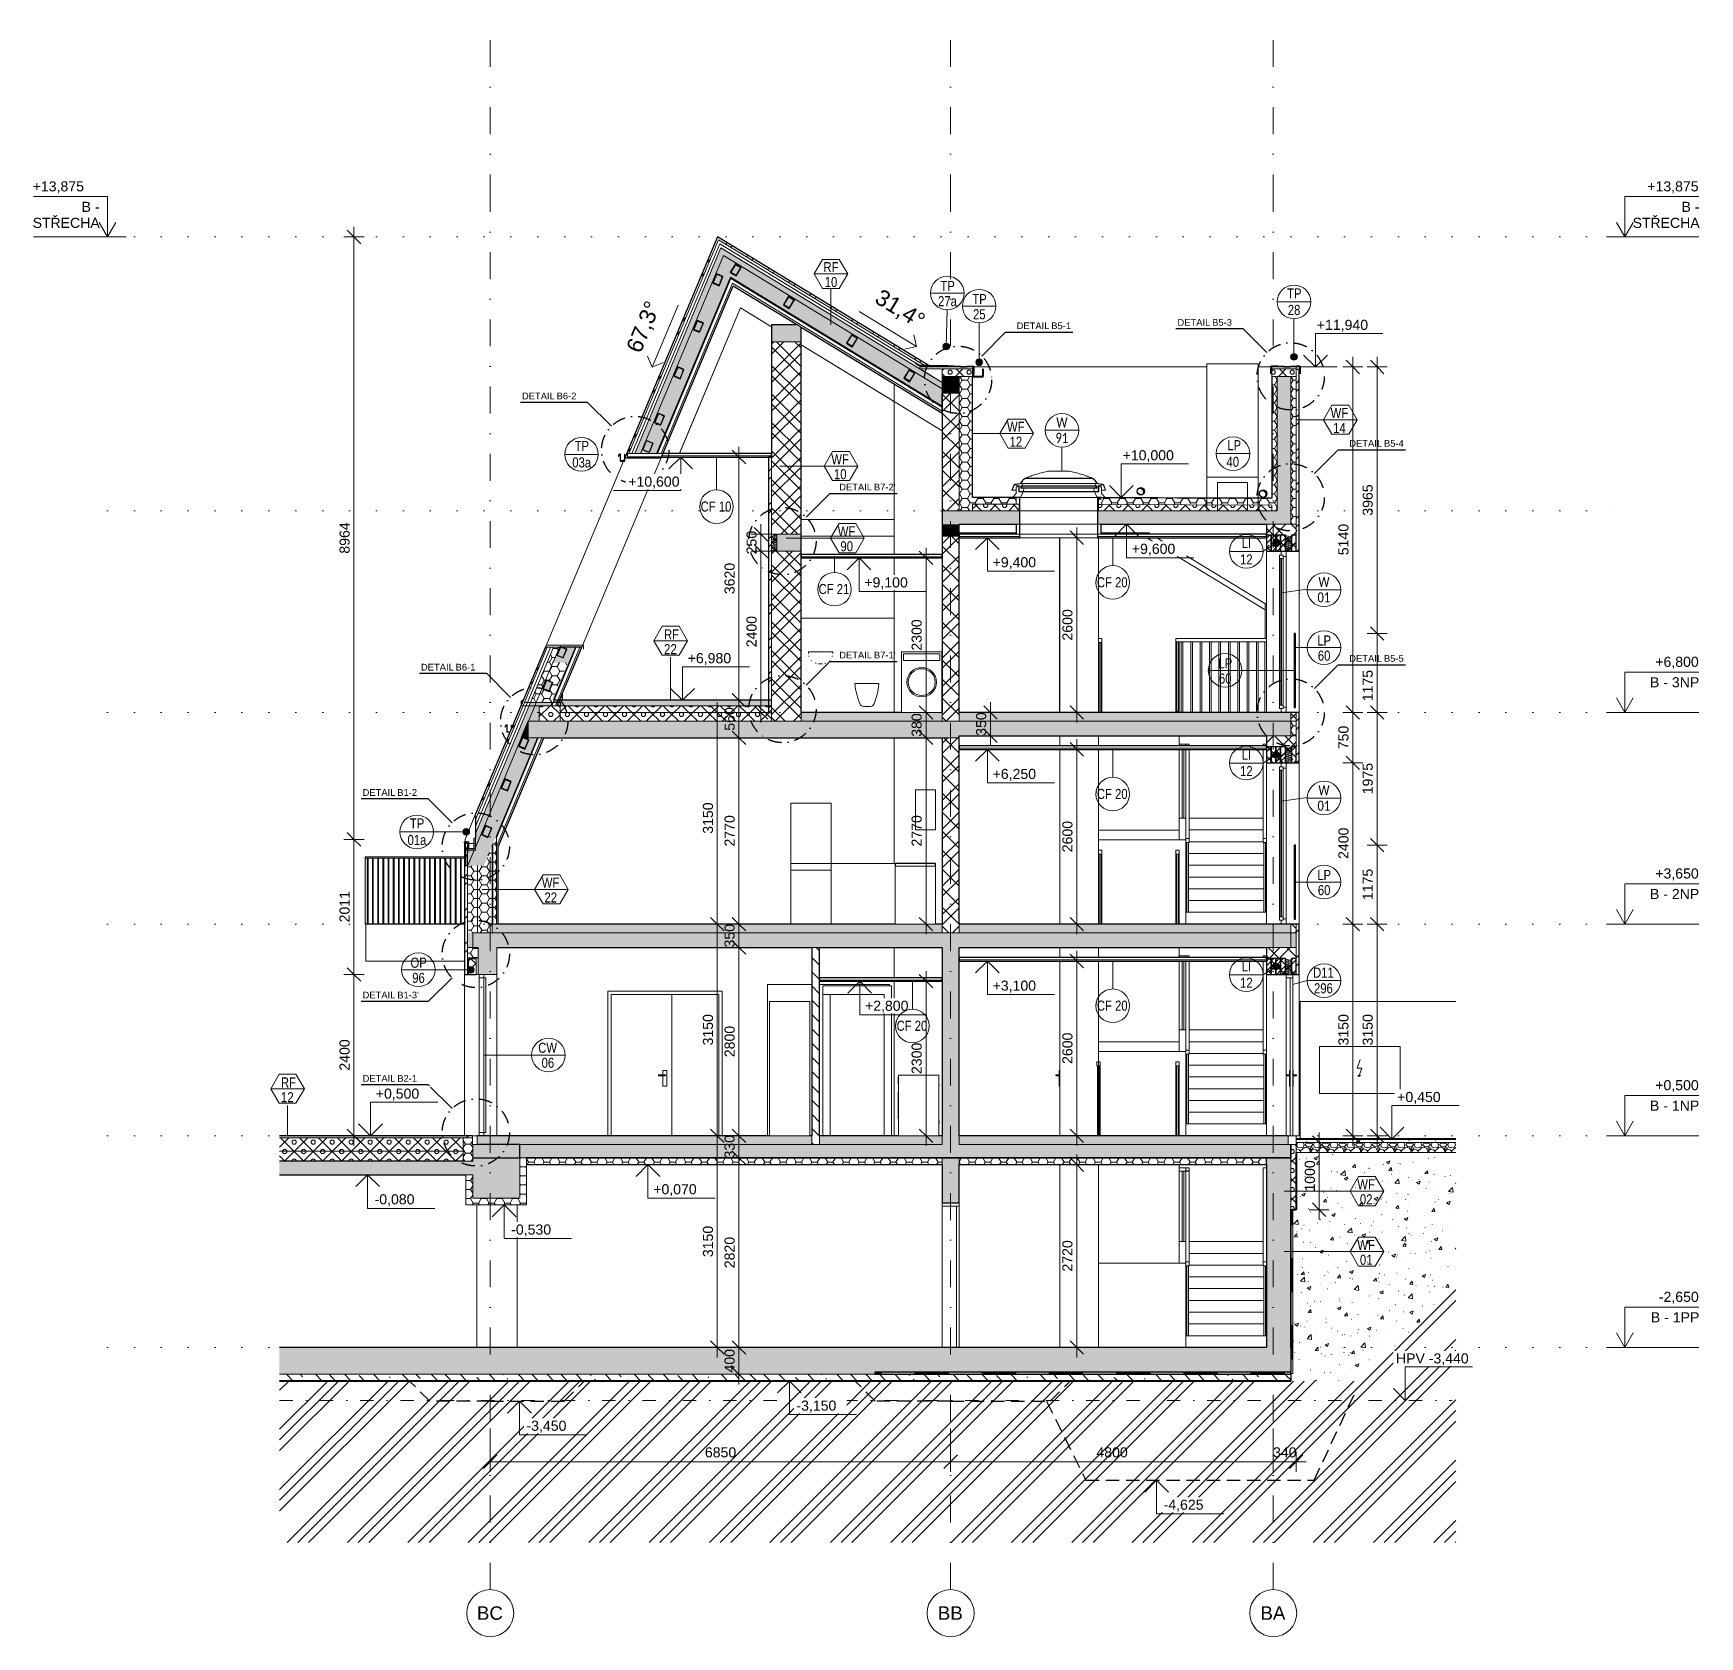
# Model space of a CAD drawing. Header units: millimetres. Extents: x -10201 to 171407, y -8645 to 72638.
# Drawn here: x 33514 to 58306, y -6954 to 16905 of the extents above; entities that cross this region are included whole.
import ezdxf

# ---------------------------------------------------------------- set-up
doc = ezdxf.new("R2010")
doc.units = ezdxf.units.MM
for name, pattern in [('HA_Dash_3mm-S1mm', [300, 200, -100]), ('HA_DashDot_10mm-S3mm', [1000, 400, -300, 0, -300]), ('HA_DashDot_4mm-S1mm', [400, 200, -100, 0, -100]), ('HA_DashDot_6mm-S2mm', [600, 200, -200, 0, -200]), ('HA_Dot-S4mm', [400, 0, -400])]:
    doc.linetypes.add(name, pattern=pattern)
for name, color, linetype, lineweight in [('A-____-____-DIMS', 9, 'Continuous', 5), ('A-____-____-DIMS-100', 9, 'Continuous', 5), ('A-CLNG-____-IDEN', 9, 'Continuous', 9), ('A-CLNG-____-MCUT', 9, 'Continuous', 25), ('A-CLNG-____-OTLN', 9, 'Continuous', 9), ('A-CLNG-____-PATT', 9, 'Continuous', 25), ('A-DETL-____-CNTR', 9, 'HA_DashDot_6mm-S2mm', 9), ('A-DETL-____-HDLN', 9, 'HA_Dash_3mm-S1mm', 25), ('A-DETL-____-MBND', 9, 'Continuous', 25), ('A-DETL-____-OTLN', 9, 'Continuous', 25), ('A-DETL-____-THIN', 9, 'Continuous', 9), ('A-DETL-____-WIDE', 9, 'Continuous', 40), ('A-DETL-GENF-OTLN', 9, 'Continuous', 9), ('A-DOOR-____-IDEN', 9, 'Continuous', 9), ('A-DOOR-____-MCUT', 9, 'Continuous', 9), ('A-DOOR-____-OTLN', 9, 'Continuous', 9), ('A-DOOR-FRAM-MCUT', 9, 'Continuous', 9), ('A-DOOR-FRAM-OTLN', 9, 'Continuous', 9), ('A-FLOR-____-IDEN', 9, 'Continuous', 9), ('A-FLOR-____-MCUT', 9, 'Continuous', 25), ('A-FLOR-____-OTLN', 9, 'Continuous', 9), ('A-FLOR-____-OVHD', 9, 'HA_DashDot_4mm-S1mm', 25), ('A-FLOR-____-PATT', 9, 'Continuous', 25), ('A-FLOR-HRAL-IDEN', 9, 'Continuous', 9), ('A-FLOR-HRAL-MCUT', 9, 'Continuous', 25), ('A-FLOR-HRAL-OTLN', 9, 'Continuous', 9), ('A-FLOR-LEVL-OTLN', 9, 'Continuous', 9), ('A-GENM-____-IDEN', 9, 'Continuous', 9), ('A-GENM-____-MCUT', 9, 'Continuous', 25), ('A-GENM-____-OTLN', 9, 'Continuous', 9), ('A-GLAZ-____-IDEN', 9, 'Continuous', 9), ('A-GLAZ-____-MCUT', 9, 'Continuous', 5), ('A-GLAZ-____-OTLN', 9, 'Continuous', 5), ('A-GLAZ-CWMG-MCUT', 9, 'Continuous', 5), ('A-GLAZ-CWMG-OTLN', 9, 'Continuous', 5), ('A-ROOF-____-MCUT', 9, 'Continuous', 25), ('A-ROOF-____-OTLN', 9, 'Continuous', 9), ('A-ROOF-____-PATT', 9, 'Continuous', 25), ('A-WALL-____-IDEN', 9, 'Continuous', 9), ('A-WALL-____-MCUT', 9, 'Continuous', 25), ('A-WALL-____-OTLN', 9, 'Continuous', 9), ('A-WALL-____-PATT', 9, 'Continuous', 25), ('C-PRKG-____-OTLN', 9, 'Continuous', 9), ('E-ELEC-FIXT-OTLN', 9, 'Continuous', 9), ('G-____-____-DIMS', 9, 'Continuous', 5), ('G-____-____-TEXT', 9, 'Continuous', 5), ('I-FURN-____-OTLN', 9, 'Continuous', 9), ('I-WALL-____-MCUT', 9, 'Continuous', 25), ('I-WALL-____-OTLN', 9, 'Continuous', 9), ('M-HVAC-DUCT-OTLN', 9, 'Continuous', 9), ('P-SANR-FIXT-OTLN', 9, 'Continuous', 9), ('Q-CASE-____-MCUT', 9, 'Continuous', 25), ('Q-CASE-____-OTLN', 9, 'Continuous', 9), ('Q-SPCQ-____-OTLN', 9, 'Continuous', 9), ('S-BEAM-____-MCUT', 9, 'Continuous', 25), ('S-BEAM-____-OTLN', 9, 'Continuous', 9), ('S-COLS-____-OTLN', 9, 'Continuous', 9), ('S-GRID-____-IDEN', 9, 'Continuous', 9), ('S-GRID-____-OTLN', 9, 'Continuous', 5), ('S-STRS-____-OTLN', 9, 'Continuous', 9)]:
    doc.layers.add(name, color=color, linetype=linetype, lineweight=lineweight)
doc.styles.add('Arial', font='arial.ttf', dxfattribs={"height": 200})
doc.styles.add('Arial Narrow', font='ARIALN.TTF', dxfattribs={"height": 150})
doc.styles.add('Arial_1', font='arial.ttf', dxfattribs={"height": 150})
doc.styles.add('Arial_2', font='arial.ttf', dxfattribs={"height": 100})
doc.styles.add('Arial_3', font='arial.ttf', dxfattribs={"width": 0.8, "height": 150})
doc.styles.add('Arial_4', font='arial.ttf', dxfattribs={"height": 240})
doc.styles.add('Calibri', font='calibri.ttf', dxfattribs={"width": 0.8, "height": 150})
doc.dimstyles.new('Inner_Dimensions', dxfattribs={"dimscale": 304.8, "dimtxt": 153.03891, "dimasz": 0.656168, "dimexe": 0.492126, "dimexo": 0.0625, "dimgap": 0.065617, "dimtad": 1, "dimdec": 0, "dimzin": 0, "dimdsep": 46, "dimtxsty": 'Arial_1', "dimblk1": 'OBLIQUE', "dimblk2": 'OBLIQUE', "dimsah": 1, "dimcen": 0.09, "dimdle": 0.492126, "dimazin": 0, "dimtfac": 1, "dimtdec": 4, "dimtix": 1, "dimtmove": 0, "dimatfit": 3, "dimfxl": 0.492126, "dimfxlon": 1, "dimtvp": 1, "dimtolj": 1, "dimtzin": 0, "dimlwd": 9, "dimlwe": 9, "dimarcsym": 2})
doc.dimstyles.new('Inner_Dimensions_2', dxfattribs={"dimscale": 304.8, "dimtxt": 153.03891, "dimasz": 0.656168, "dimexe": 0.492126, "dimexo": 0.0625, "dimgap": 0.065617, "dimtad": 1, "dimdec": 0, "dimzin": 0, "dimdsep": 46, "dimtxsty": 'Arial_1', "dimblk1": 'OBLIQUE', "dimblk2": 'OBLIQUE', "dimsah": 1, "dimcen": 0.09, "dimdle": 0.492126, "dimazin": 0, "dimtfac": 1, "dimtdec": 4, "dimtix": 1, "dimtmove": 2, "dimatfit": 3, "dimfxl": 0.492126, "dimfxlon": 1, "dimtvp": 1, "dimtolj": 1, "dimtzin": 0, "dimlwd": 9, "dimlwe": 9, "dimarcsym": 2})
pattern_1 = [(45, (48505.64, 1865.4), (-212.132, 212.132), []), (45, (48655.64, 1865.4), (-212.132, 212.132), []), (315, (48505.64, 1865.4), (212.132, 212.132), []), (315, (48655.64, 1865.4), (212.132, 212.132), [])]
pattern_2 = [(45, (48505.64, 1865.4), (-212.132, 212.132), []), (45, (48655.64, 1865.4), (-212.132, 212.132), []), (315, (48505.64, 1865.4), (141.4214, 141.4214), [])]
pattern_3 = [(0, (48505.64, 1865.4), (117.188, 67.658), [78.125, -156.25]), (120, (48505.64, 1865.4), (-117.18755, 67.6588), [78.125, -156.25]), (60, (48505.64, 1865.4), (-5e-05, 135.31592), [0, -156.25, 78.125, 0])]
pattern_4 = [(45, (48505.64, 1865.4), (-251.447, 251.447), []), (45, (48505.64, 2246.4), (-251.447, 251.447), [])]
pattern_5 = [(45, (48576.35, 1865.4), (-141.4214, 141.4214), []), (0, (48801.69, 1931.64), (141.421, 141.421), [25, -257.843]), (45, (48826.7, 1931.64), (-141.4214, 141.4214), [25, -175]), (90, (48844.37, 1949.32), (-141.421, 141.421), [25, -257.843]), (135, (48844.37, 1974.32), (-141.4214, -141.4214), [25, -175]), (0, (48801.69, 1992), (141.421, 141.421), [25, -257.843]), (45, (48784.01, 1974.32), (-141.4214, 141.4214), [25, -175]), (90, (48784.01, 1949.32), (-141.421, 141.421), [25, -257.843]), (135, (48801.7, 1931.64), (-141.4214, -141.4214), [25, -175]), (135, (48769.2, 1865.4), (-141.4214, -141.4214), [])]
pattern_6 = [(45, (48505.64, 1865.4), (-176.7767, 176.7767), []), (45, (48576.35, 1865.4), (-176.7767, 176.7767), []), (45, (48717.77, 1865.4), (-106.066, 247.4874), [100, -50, 3.353, -46.647])]
pattern_7 = [(45, (44935.33, 1865.4), (-141.4214, 141.4214), []), (0, (45160.68, 1931.64), (141.421, 141.421), [25, -257.843]), (45, (45185.68, 1931.64), (-141.4214, 141.4214), [25, -175]), (90, (45203.35, 1949.32), (-141.421, 141.421), [25, -257.843]), (135, (45203.35, 1974.32), (-141.4214, -141.4214), [25, -175]), (0, (45160.68, 1992), (141.421, 141.421), [25, -257.843]), (45, (45143, 1974.32), (-141.4214, 141.4214), [25, -175]), (90, (45143, 1949.32), (-141.421, 141.421), [25, -257.843]), (135, (45160.68, 1931.64), (-141.4214, -141.4214), [25, -175]), (135, (45128.18, 1865.4), (-141.4214, -141.4214), [])]
pattern_8 = [(0, (44864.62, 1865.4), (117.187, 67.658), [78.125, -156.25]), (120, (44864.62, 1865.4), (-117.18755, 67.6588), [78.125, -156.25]), (60, (44864.62, 1865.4), (-5e-05, 135.3159), [0, -156.25, 78.125, 0])]

msp = doc.modelspace()

# ---------------------------------------------------------------- texts
at = {"layer": 'A-CLNG-____-IDEN', "lineweight": 5, "char_height": 150, "width": 564.388, "attachment_point": 1, "style": 'Arial_3'}
for s, insert in [('CF 10', (43442.7, 9938.2)), ('CF 21', (45198.3, 8711.2)), ('CF 20', (49338.2, 8811.2)), ('CF 20', (49338.2, 5661.2)), ('CF 20', (49338.2, 2511.2))]:
    msp.add_mtext(s, dxfattribs=dict(at, insert=insert))
at = {"layer": 'A-DOOR-____-IDEN', "lineweight": 5, "char_height": 150, "attachment_point": 1, "style": 'Arial_3'}
for s, insert, width in [('D11', (52554.9, 3003.2), 378.396), ('296', (52568.1, 2769.4), 346.329)]:
    msp.add_mtext(s, dxfattribs=dict(at, insert=insert, width=width))
at = {"layer": 'A-FLOR-____-IDEN', "lineweight": 5, "char_height": 150, "width": 240.506, "attachment_point": 1, "style": 'Arial Narrow'}
for s, insert in [('22', (42897.1, 7815.9)), ('12', (37197.1, 1148.7))]:
    msp.add_mtext(s, dxfattribs=dict(at, insert=insert))
at = {"layer": 'A-FLOR-HRAL-IDEN', "lineweight": 5, "char_height": 150, "attachment_point": 1, "style": 'Arial_3'}
for s, insert, width in [('LP', (52617.3, 7945.2), 250.126), ('60', (52625.3, 7719.8), 230.886), ('LP', (51146.6, 7605.2), 250.126), ('60', (51154.6, 7379.8), 230.886), ('LP', (52617.3, 4455.2), 250.126), ('60', (52625.3, 4229.8), 230.886)]:
    msp.add_mtext(s, dxfattribs=dict(at, insert=insert, width=width))
at = {"layer": 'A-FLOR-LEVL-OTLN', "lineweight": 5, "char_height": 150, "attachment_point": 1, "style": 'Arial_1'}
for s, insert, width in [('+13,875', (33504.9, 14702.7), 945.991), ('+13,875', (57526.5, 14702.7), 945.991), ('B -', (34232.5, 14398.1), 328.692), ('B -', (58036.1, 14398.1), 328.692), ('ST', (33504.9, 14159.9), 320.675), ('ŘECHA', (33769.5, 14159.9), 889.873), ('ST', (57308.5, 14159.9), 320.675), ('ŘECHA', (57573.1, 14159.9), 889.873), ('+6,800', (57645.5, 7627.7), 801.687), ('B - 3NP', (57566.5, 7323.1), 897.89), ('+3,650', (57645.5, 4477.7), 801.687), ('B - 2NP', (57566.5, 4173.1), 897.89), ('+0,500', (57645.5, 1327.7), 801.687), ('B - 1NP', (57566.5, 1023.1), 897.89), ('-2,650', (57698.5, -1822.3), 737.552), ('B - 1PP', (57579.5, -2126.9), 881.856)]:
    msp.add_mtext(s, dxfattribs=dict(at, insert=insert, width=width))
at = {"layer": 'A-GENM-____-IDEN', "lineweight": 5, "char_height": 150, "attachment_point": 1, "style": 'Arial_3'}
for s, insert, width in [('TP', (47484.7, 13025.3), 256.54), ('TP', (52168.4, 13109.4), 256.54), ('25', (47495.1, 12799.9), 230.886), ('28', (52178.8, 12863.9), 230.886), ('TP', (41567.9, 10840.4), 256.54), ('03a', (41533.5, 10594.9), 339.915), ('LI', (51492.2, 9396.9), 173.164), ('12', (51468.2, 9151.4), 230.886), ('LI', (51492.2, 6246.9), 173.164), ('12', (51468.2, 6001.4), 230.886), ('TP', (39116.7, 5222.5), 256.54), ('01a', (39082.3, 4977), 339.915), ('OP', (39125.4, 3150.2), 295.021), ('LI', (51492.2, 3096.9), 173.164), ('96', (39151.8, 2924.8), 230.886), ('12', (51468.2, 2851.4), 230.886)]:
    msp.add_mtext(s, dxfattribs=dict(at, insert=insert, width=width))
at = {"layer": 'A-GLAZ-____-IDEN', "lineweight": 5, "char_height": 150, "attachment_point": 1, "style": 'Calibri'}
for s, insert, width in [('W', (48734.5, 11188.5), 211.645), ('91', (48721.3, 10959.9), 243.713), ('W', (52633.3, 8815.7), 211.645), ('01', (52620.1, 8587.1), 243.713), ('W', (52633.3, 5715.7), 211.645), ('01', (52620.1, 5487.1), 243.713)]:
    msp.add_mtext(s, dxfattribs=dict(at, insert=insert, width=width))
at = {"layer": 'A-WALL-____-IDEN', "lineweight": 5, "char_height": 150, "attachment_point": 1, "style": 'Arial_3'}
for s, insert, width in [('CW', (41026.4, 1884.7), 352.742), ('06', (41076.8, 1661), 230.886)]:
    msp.add_mtext(s, dxfattribs=dict(at, insert=insert, width=width))
at = {"layer": 'G-____-____-TEXT', "color": 7, "lineweight": 9, "attachment_point": 1}
for s, insert, char_height, width, style in [('RF', (45270.5, 13501), 150, 275.781, 'Arial_3'), ('10', (45289.2, 13279), 150, 230.886, 'Arial_3'), ('DETAIL ', (50536.5, 12653.1), 100, 625.316, 'Arial_2'), ('B5-3', (51052.4, 12653.1), 100, 360.759, 'Arial_2'), ('DETAIL ', (48142.7, 12602.9), 100, 625.316, 'Arial_2'), ('B5-1', (48658.6, 12602.9), 100, 360.759, 'Arial_2'), ('DETAIL ', (40783.7, 11558.4), 100, 625.316, 'Arial_2'), ('B6-2', (41299.6, 11558.4), 100, 360.759, 'Arial_2'), ('WF', (52815.5, 11330.4), 150, 333.502, 'Arial_3'), ('WF', (48000.5, 11125.1), 150, 333.502, 'Arial_3'), ('14', (52855, 11108.5), 150, 230.886, 'Arial_3'), ('12', (48040, 10903.1), 150, 230.886, 'Arial_3'), ('LP', (51278.4, 10851.4), 150, 250.126, 'Arial_3'), ('DETAIL ', (53092.4, 10853.1), 100, 625.316, 'Arial_2'), ('B5-4', (53608.4, 10853.1), 100, 360.759, 'Arial_2'), ('WF', (45387.2, 10641.6), 150, 333.502, 'Arial_3'), ('10', (45426.7, 10419.6), 150, 230.886, 'Arial_3'), ('40', (51266.4, 10604.5), 150, 230.886, 'Arial_3'), ('DETAIL ', (45504.1, 10202.4), 100, 625.316, 'Arial_2'), ("B7-2'", (46020, 10202.4), 100, 392.827, 'Arial_2'), ('WF', (45483.2, 9569.2), 150, 333.502, 'Arial_3'), ('90', (45522.8, 9347.2), 150, 230.886, 'Arial_3'), ('DETAIL ', (45504.1, 7702.4), 100, 625.316, 'Arial_2'), ("B7-1'", (46020, 7702.4), 100, 392.827, 'Arial_2'), ('DETAIL ', (39281.3, 7523.1), 100, 625.316, 'Arial_2'), ('B6-1', (39797.2, 7523.1), 100, 360.759, 'Arial_2'), ('DETAIL ', (53092.4, 7653.1), 100, 625.316, 'Arial_2'), ('B5-5', (53608.4, 7653.1), 100, 360.759, 'Arial_2'), ('DETAIL ', (38412.9, 5658), 100, 625.316, 'Arial_2'), ('B1-2', (38928.9, 5658), 100, 360.759, 'Arial_2'), ('WF', (41079.8, 4342.6), 150, 333.502, 'Arial_3'), ('22', (41119.3, 4120.7), 150, 230.886, 'Arial_3'), ('DETAIL ', (38412.9, 2643.8), 100, 625.316, 'Arial_2'), ("B1-3'", (38928.9, 2643.8), 100, 392.827, 'Arial_2'), ('WF', (53212.1, -148.8), 150, 333.502, 'Arial_3'), ('02', (53251.6, -370.7), 150, 230.886, 'Arial_3'), ('WF', (53212.1, -1048.8), 150, 333.502, 'Arial_3'), ('0', (53251.6, -1270.7), 150, 115.443, 'Arial_3'), ('1', (53346.9, -1270.7), 150, 115.443, 'Arial_3')]:
    msp.add_mtext(s, dxfattribs=dict(at, insert=insert, char_height=char_height, width=width, style=style))
at = {"layer": 'S-GRID-____-IDEN', "lineweight": 5, "char_height": 200, "attachment_point": 1, "style": 'Arial'}
for s, insert, width in [('BC', (40113.5, -6502.6), 481.012), ('BB', (46970.5, -6502.6), 464.979), ('BA', (51770.5, -6502.6), 464.979)]:
    msp.add_mtext(s, dxfattribs=dict(at, insert=insert, width=width))

# ---------------------------------------------------------------- blocks, each defined once
blk = doc.blocks.new('HA_WD_SinglePanel - 1000x2400-1670805-ŘEZ 2-2 OBJEKT B')
at = {"layer": 'A-GLAZ-____-MCUT', "color": 10}
for p, q in [((55748, 5990), (55698, 5990)), ((55698, 5990), (55698, 5940)), ((55723, 6050), (55723, 5990)), ((55793, 6050), (55723, 6050)), ((55723, 5990), (55748, 5990)), ((55748, 5940), (55748, 5990)), ((55748, 5990), (55748, 5970)), ((55748, 5970), (55793, 5970)), ((55793, 5970), (55793, 6050)), ((55698, 5940), (55748, 5940)), ((55728, 5940), (55718, 5940)), ((55718, 5940), (55718, 3760)), ((55728, 3760), (55728, 5940)), ((55748, 3760), (55698, 3760)), ((55698, 3760), (55698, 3710)), ((55718, 3760), (55728, 3760)), ((55748, 3710), (55748, 3760)), ((55793, 3730), (55748, 3730)), ((55748, 3730), (55748, 3710)), ((55793, 3650), (55793, 3730)), ((55698, 3710), (55748, 3710)), ((55723, 3710), (55723, 3650)), ((55748, 3710), (55723, 3710)), ((55723, 3650), (55793, 3650))]:
    blk.add_line(p, q, dxfattribs=at)
at = {"layer": 'A-GLAZ-____-OTLN', "color": 10}
for p, q in [((55793, 5970), (55793, 3730)), ((55698, 5940), (55698, 3760)), ((55748, 3760), (55748, 5940))]:
    blk.add_line(p, q, dxfattribs=at)
blk = doc.blocks.new('Railing - 25mm-1408421-ŘEZ 2-2 OBJEKT B')
at = {"layer": 'A-FLOR-HRAL-OTLN', "color": 250}
for p, q in [((55465, 1716), (55465, 675)), ((55490, 1716), (55465, 1716)), ((55490, 675), (55490, 1716)), ((55465, 675), (55490, 675))]:
    blk.add_line(p, q, dxfattribs=at)
blk = doc.blocks.new('Railing - Railing-1408372-ŘEZ 2-2 OBJEKT B')
blk.add_blockref('Railing - 25mm-1408421-ŘEZ 2-2 OBJEKT B', (0, 0))
blk = doc.blocks.new('Railing - 25mm-1408427-ŘEZ 2-2 OBJEKT B')
at = {"layer": 'A-FLOR-HRAL-OTLN', "color": 250}
for p, q in [((54246, 2075), (54246, 3100)), ((54271, 2075), (54271, 3100))]:
    blk.add_line(p, q, dxfattribs=at)
blk = doc.blocks.new('Railing - 25mm-1408423-ŘEZ 2-2 OBJEKT B')
at = {"layer": 'A-FLOR-HRAL-OTLN', "color": 250}
for p, q in [((54165, 4691), (54190, 4691)), ((54165, 3650), (54165, 4691)), ((54190, 3650), (54190, 4691))]:
    blk.add_line(p, q, dxfattribs=at)
blk = doc.blocks.new('Railing - Railing-1408376-ŘEZ 2-2 OBJEKT B')
for name in ['Railing - 25mm-1408423-ŘEZ 2-2 OBJEKT B', 'Railing - 25mm-1408427-ŘEZ 2-2 OBJEKT B']:
    blk.add_blockref(name, (0, 0))
at = {"extrusion": (0, 0, -1), "zscale": -1.000000000000001}
blk.add_blockref('Railing - 25mm-1408421-ŘEZ 2-2 OBJEKT B', (-109805, 0), dxfattribs=at)
blk = doc.blocks.new('Top Rail Type - Top Rail_Internal_-1408388-ŘEZ 2-2 OBJEKT B')
at = {"layer": 'A-FLOR-HRAL-OTLN', "color": 250}
for p, q in [((55452, 3175), (55502, 3175)), ((55452, 3152), (55452, 3175)), ((55452, 1775), (55452, 3100)), ((55502, 3175), (55502, 3152)), ((55502, 3100), (55502, 1775)), ((55452, 1775), (55452, 1716)), ((55502, 1775), (55452, 1775)), ((55502, 1716), (55502, 1775)), ((55452, 1716), (55502, 1716))]:
    blk.add_line(p, q, dxfattribs=at)
blk = doc.blocks.new('Top Rail Type - Top Rail_Internal_-1408404-ŘEZ 2-2 OBJEKT B')
at = {"layer": 'A-FLOR-HRAL-OTLN', "color": 250}
for p, q in [((54202, 4750), (54152, 4750)), ((54152, 4750), (54152, 4691)), ((54202, 4691), (54202, 4750)), ((54152, 4691), (54202, 4691)), ((54152, 4691), (54152, 3650)), ((54202, 4691), (54202, 3650)), ((54228, 3175), (54203, 3175)), ((54303, 3175), (54228, 3175)), ((54303, 3152), (54303, 3175)), ((54353, 3175), (54303, 3175)), ((54303, 1775), (54303, 3100)), ((54353, 3175), (54353, 3152)), ((54353, 3100), (54353, 1775)), ((54303, 1775), (54303, 1716)), ((54353, 1775), (54303, 1775)), ((54353, 1716), (54353, 1775)), ((54303, 1716), (54353, 1716))]:
    blk.add_line(p, q, dxfattribs=at)
blk = doc.blocks.new('Railing - Railing-1408460-ŘEZ 2-2 OBJEKT B')
blk.add_blockref('Railing - 25mm-1408421-ŘEZ 2-2 OBJEKT B', (0, 3150))
blk = doc.blocks.new('Railing - 25mm-V44-ŘEZ 2-2 OBJEKT B')
at = {"layer": 'A-FLOR-HRAL-OTLN', "color": 250}
for p, q in [((55355, 7850), (55355, 6800)), ((55380, 6800), (55380, 7850))]:
    blk.add_line(p, q, dxfattribs=at)
blk = doc.blocks.new('Railing - 25mm-1408449-ŘEZ 2-2 OBJEKT B')
at = {"layer": 'A-FLOR-HRAL-OTLN', "color": 250}
for p, q in [((54165, 6800), (54165, 6816)), ((54190, 6800), (54190, 6816))]:
    blk.add_line(p, q, dxfattribs=at)
blk = doc.blocks.new('Railing - 25mm-2075582-ŘEZ 2-2 OBJEKT B')
at = {"layer": 'A-FLOR-HRAL-OTLN', "color": 250}
for p, q in [((54165, 6816), (54165, 7850)), ((54190, 6816), (54190, 7850)), ((54190, 6816), (54165, 6816))]:
    blk.add_line(p, q, dxfattribs=at)
blk = doc.blocks.new('Railing - 25mm-V45-ŘEZ 2-2 OBJEKT B')
at = {"layer": 'A-FLOR-HRAL-OTLN', "color": 250}
blk.add_line((55478, 7850), (55478, 6800), dxfattribs=at)
blk = doc.blocks.new('Railing - Railing-1408464-ŘEZ 2-2 OBJEKT B')
for name, p in [('Railing - 25mm-2075582-ŘEZ 2-2 OBJEKT B', (0, 0)), ('Railing - 25mm-V44-ŘEZ 2-2 OBJEKT B', (-1120, 0)), ('Railing - 25mm-V44-ŘEZ 2-2 OBJEKT B', (-980, 0)), ('Railing - 25mm-V44-ŘEZ 2-2 OBJEKT B', (-840, 0)), ('Railing - 25mm-V44-ŘEZ 2-2 OBJEKT B', (-700, 0)), ('Railing - 25mm-V44-ŘEZ 2-2 OBJEKT B', (-560, 0)), ('Railing - 25mm-V44-ŘEZ 2-2 OBJEKT B', (-420, 0)), ('Railing - 25mm-V44-ŘEZ 2-2 OBJEKT B', (-280, 0)), ('Railing - 25mm-V44-ŘEZ 2-2 OBJEKT B', (-140, 0)), ('Railing - 25mm-V44-ŘEZ 2-2 OBJEKT B', (0, 0)), ('Railing - 25mm-V45-ŘEZ 2-2 OBJEKT B', (0, 0)), ('Railing - 25mm-1408449-ŘEZ 2-2 OBJEKT B', (0, 0)), ('Railing - 25mm-1408427-ŘEZ 2-2 OBJEKT B', (0, 3150))]:
    blk.add_blockref(name, p)
at = {"extrusion": (0, 0, -1), "zscale": -1.000000000000001}
blk.add_blockref('Railing - 25mm-1408421-ŘEZ 2-2 OBJEKT B', (-109805, 3150), dxfattribs=at)
blk = doc.blocks.new('Top Rail Type - Top Rail_Internal_-1408476-ŘEZ 2-2 OBJEKT B')
at = {"layer": 'A-FLOR-HRAL-OTLN', "color": 250}
for p, q in [((55452, 6325), (55502, 6325)), ((55452, 6302), (55452, 6325)), ((55452, 4925), (55452, 6250)), ((55502, 6325), (55502, 6302)), ((55502, 6250), (55502, 4925)), ((55452, 4925), (55452, 4866)), ((55502, 4925), (55452, 4925)), ((55452, 4866), (55502, 4866)), ((55502, 4866), (55502, 4925))]:
    blk.add_line(p, q, dxfattribs=at)
blk = doc.blocks.new('Top Rail Type - Top Rail_Internal_-1408492-ŘEZ 2-2 OBJEKT B')
at = {"layer": 'A-FLOR-HRAL-OTLN', "color": 250}
for p, q in [((54152, 7850), (54152, 7900)), ((54277, 7900), (54152, 7900)), ((54152, 7850), (54152, 7826)), ((54277, 7850), (54152, 7850)), ((54165, 7826), (54152, 7826)), ((54152, 7826), (54152, 6800)), ((54202, 7826), (54190, 7826)), ((54202, 7850), (54202, 7826)), ((54202, 7826), (54202, 6800)), ((55503, 7900), (54277, 7900)), ((55503, 7850), (54277, 7850)), ((54228, 6325), (54203, 6325)), ((54303, 6325), (54228, 6325)), ((54303, 6302), (54303, 6325)), ((54353, 6325), (54303, 6325)), ((54303, 4925), (54303, 6250)), ((54353, 6325), (54353, 6302)), ((54353, 6250), (54353, 4925)), ((54303, 4925), (54303, 4866)), ((54353, 4925), (54303, 4925)), ((54303, 4866), (54353, 4866)), ((54353, 4866), (54353, 4925))]:
    blk.add_line(p, q, dxfattribs=at)
blk = doc.blocks.new('R_bathroom_washing_machine - 600x600x900-1454049-ŘEZ 2-2 OBJEKT B')
at = {"layer": 'E-ELEC-FIXT-OTLN', "color": 250}
for p, q in [((50073, 7700), (50673, 7700)), ((50073, 7700), (50073, 6800)), ((50673, 7700), (50673, 6800)), ((50103, 7670), (50103, 7570)), ((50643, 7670), (50103, 7670)), ((50103, 7570), (50643, 7570)), ((50643, 7570), (50643, 7670)), ((50673, 6800), (50073, 6800))]:
    blk.add_line(p, q, dxfattribs=at)
for radius, start, end in [(220, 90, 270), (200, 90, 270), (220, 270, 90), (200, 270, 90)]:
    blk.add_arc((50373, 7250), radius, start, end, dxfattribs=at)
blk = doc.blocks.new('R_bathroom_washing_machine - 600x600x900-1448762-ŘEZ 2-2 OBJEKT B')
at = {"layer": 'E-ELEC-FIXT-OTLN', "color": 250}
for p, q in [((50023, 1270), (50023, 1370)), ((50023, 1370), (50028, 1370)), ((50028, 1270), (50023, 1270)), ((50028, 1400), (50628, 1400)), ((50028, 500), (50028, 1400)), ((50628, 500), (50628, 1400)), ((50633, 1258), (50628, 1258)), ((50628, 1243), (50633, 1243)), ((50633, 1258), (50633, 1243)), ((50633, 1256), (50633, 1258)), ((50633, 1243), (50633, 1244)), ((50028, 1150), (50023, 1150)), ((50023, 750), (50023, 1150)), ((50023, 750), (50028, 750)), ((50628, 500), (50028, 500)), ((50633, 725), (50628, 725)), ((50628, 675), (50633, 675)), ((50633, 725), (50633, 675)), ((50633, 724), (50633, 725)), ((50633, 675), (50633, 676))]:
    blk.add_line(p, q, dxfattribs=at)
blk = doc.blocks.new('HA_DR_Double_Swing_Solid - In_BJ_1600x2100_900-1670809-ŘEZ 2-2 OBJEKT B')
at = {"layer": 'A-DOOR-____-OTLN', "color": 250}
for p, q in [((46653, 500), (46653, 2600)), ((46653, 2600), (46653, 500)), ((46553, 1408), (46458, 1408)), ((46458, 1400), (46458, 1408)), ((46458, 1393), (46458, 1400)), ((46458, 1393), (46553, 1393)), ((46583, 1470), (46523, 1470)), ((46523, 1470), (46523, 1407)), ((46523, 1393), (46523, 1240)), ((46523, 1240), (46583, 1240)), ((46583, 1240), (46583, 1470))]:
    blk.add_line(p, q, dxfattribs=at)
for points, knots in [([(46553, 1408), (46553, 1408), (46553, 1407), (46554, 1407), (46554, 1407), (46555, 1407), (46555, 1407), (46556, 1407), (46556, 1407), (46556, 1406), (46557, 1406), (46557, 1406), (46558, 1405), (46558, 1405), (46559, 1404), (46559, 1404), (46560, 1403), (46560, 1402), (46560, 1401), (46560, 1400)], [0.5, 0.5, 0.5, 0.5, 0.5208333, 0.5416667, 0.5625, 0.5833333, 0.6041667, 0.625, 0.6458333, 0.6666667, 0.6875, 0.7083333, 0.75, 0.7708333, 0.7916667, 0.8333333, 0.875, 0.9166667, 1, 1, 1, 1]), ([(46560, 1400), (46560, 1399), (46560, 1398), (46560, 1397), (46559, 1396), (46559, 1396), (46558, 1395), (46558, 1395), (46557, 1394), (46557, 1394), (46556, 1393), (46556, 1393), (46555, 1393), (46555, 1393), (46554, 1393), (46554, 1393), (46553, 1393), (46553, 1393), (46553, 1393)], [0, 0, 0, 0, 0.0833333, 0.125, 0.1666667, 0.2083333, 0.2291667, 0.25, 0.2916667, 0.3333333, 0.3541667, 0.375, 0.3958333, 0.4166667, 0.4375, 0.4583333, 0.4791667, 0.5, 0.5, 0.5, 0.5])]:
    blk.add_open_spline(points, degree=3, knots=knots, dxfattribs=at)
at = {"layer": 'A-DOOR-FRAM-OTLN', "color": 250}
for p, q in [((45703, 500), (45703, 2650)), ((47403, 2650), (45703, 2650)), ((45753, 2600), (45753, 500)), ((45753, 2600), (47353, 2600)), ((47353, 2600), (47353, 500)), ((47403, 500), (47403, 2650))]:
    blk.add_line(p, q, dxfattribs=at)
blk = doc.blocks.new('Railing - 40 x12 mm-1473109-ŘEZ 2-2 OBJEKT B')
at = {"layer": 'A-FLOR-HRAL-OTLN'}
blk.add_hatch(color=256, dxfattribs=at).paths.add_polyline_path([(43523, 3655), (43523, 4630), (43511, 4630), (43511, 3655)])
at = {"layer": 'A-FLOR-HRAL-OTLN', "color": 250}
for p, q in [((43523, 4630), (43511, 4630)), ((43511, 4630), (43511, 3655)), ((43523, 3655), (43523, 4630)), ((43511, 3655), (43523, 3655))]:
    blk.add_line(p, q, dxfattribs=at)
blk = doc.blocks.new('Railing - 40 x12 mm-V46-ŘEZ 2-2 OBJEKT B')
at = {"layer": 'A-FLOR-HRAL-OTLN'}
blk.add_hatch(color=256, dxfattribs=at).paths.add_polyline_path([(42093, 3655), (42125, 3655), (42125, 4630), (42093, 4630), (42093, 4450)])
at = {"layer": 'A-FLOR-HRAL-OTLN', "color": 250}
blk.add_line((42093, 3655), (42093, 4630), dxfattribs=at)
blk = doc.blocks.new('Railing - Railing-1472946-ŘEZ 2-2 OBJEKT B')
at = {"layer": 'A-FLOR-HRAL-OTLN'}
blk.add_hatch(color=256, dxfattribs=at).paths.add_polyline_path([(43552, 3650), (43568, 3650), (43568, 3655), (42093, 3655), (42093, 3650), (43005, 3650)])
at = {"layer": 'A-FLOR-HRAL-OTLN', "color": 250}
for p, q in [((42093, 3650), (42093, 3655)), ((42093, 3655), (43568, 3655)), ((43568, 3650), (42093, 3650))]:
    blk.add_line(p, q, dxfattribs=at)
for name, p in [('Railing - 40 x12 mm-V46-ŘEZ 2-2 OBJEKT B', (0, 0)), ('Railing - 40 x12 mm-1473109-ŘEZ 2-2 OBJEKT B', (-1386, 0)), ('Railing - 40 x12 mm-1473109-ŘEZ 2-2 OBJEKT B', (-1309, 0)), ('Railing - 40 x12 mm-1473109-ŘEZ 2-2 OBJEKT B', (-1232, 0)), ('Railing - 40 x12 mm-1473109-ŘEZ 2-2 OBJEKT B', (-1155, 0)), ('Railing - 40 x12 mm-1473109-ŘEZ 2-2 OBJEKT B', (-1078, 0)), ('Railing - 40 x12 mm-1473109-ŘEZ 2-2 OBJEKT B', (-1001, 0)), ('Railing - 40 x12 mm-1473109-ŘEZ 2-2 OBJEKT B', (-924, 0)), ('Railing - 40 x12 mm-1473109-ŘEZ 2-2 OBJEKT B', (-847, 0)), ('Railing - 40 x12 mm-1473109-ŘEZ 2-2 OBJEKT B', (-770, 0)), ('Railing - 40 x12 mm-1473109-ŘEZ 2-2 OBJEKT B', (-693, 0)), ('Railing - 40 x12 mm-1473109-ŘEZ 2-2 OBJEKT B', (-616, 0)), ('Railing - 40 x12 mm-1473109-ŘEZ 2-2 OBJEKT B', (-539, 0)), ('Railing - 40 x12 mm-1473109-ŘEZ 2-2 OBJEKT B', (-462, 0)), ('Railing - 40 x12 mm-1473109-ŘEZ 2-2 OBJEKT B', (-385, 0)), ('Railing - 40 x12 mm-1473109-ŘEZ 2-2 OBJEKT B', (-308, 0)), ('Railing - 40 x12 mm-1473109-ŘEZ 2-2 OBJEKT B', (-231, 0)), ('Railing - 40 x12 mm-1473109-ŘEZ 2-2 OBJEKT B', (-154, 0)), ('Railing - 40 x12 mm-1473109-ŘEZ 2-2 OBJEKT B', (-77, 0)), ('Railing - 40 x12 mm-1473109-ŘEZ 2-2 OBJEKT B', (0, 0))]:
    blk.add_blockref(name, p)
blk = doc.blocks.new('Top Rail Type - Top Rail_Internal_-1472977-ŘEZ 2-2 OBJEKT B')
at = {"layer": 'A-FLOR-HRAL-OTLN'}
blk.add_hatch(color=256, dxfattribs=at).paths.add_polyline_path([(43552, 4630), (43568, 4630), (43568, 4650), (42093, 4650), (42093, 4630), (43005, 4630)])
at = {"layer": 'A-FLOR-HRAL-OTLN', "color": 250}
for p, q in [((42093, 4630), (42093, 4650)), ((43568, 4650), (42093, 4650)), ((43568, 4630), (42093, 4630))]:
    blk.add_line(p, q, dxfattribs=at)
blk = doc.blocks.new('NAB_Šatní_skříň_ADNS - 600x2000xšířka-1538360-ŘEZ 2-2 OBJEKT B')
at = {"layer": 'I-FURN-____-OTLN', "color": 250}
for p, q in [((48108, 2500), (48708, 2500)), ((48108, 500), (48108, 2500)), ((48708, 2500), (48708, 500)), ((48708, 500), (48108, 500))]:
    blk.add_line(p, q, dxfattribs=at)
blk = doc.blocks.new('ABMV_Toilet_WallHung - Default-1991239-ŘEZ 2-2 OBJEKT B')
at = {"layer": 'A-GENM-____-OTLN', "color": 250}
for p, q in [((49385, 7230), (49731, 7230)), ((49613, 6890), (49506, 6890))]:
    blk.add_line(p, q, dxfattribs=at)
for centre, radius, start, end in [((49385, 7224), 6.31, 90, 186.0487), ((50438, 7335), 1066, 186.0487, 202.7281), ((48677, 7335), 1066, 337.0842, 353.9513), ((49731, 7224), 6.3, 353.9513, 90), ((49506, 6945), 55, 202.7281, 270), ((49613, 6940), 50, 270, 337.0842)]:
    blk.add_arc(centre, radius, start, end, dxfattribs=at)
blk = doc.blocks.new('ABMV_WashBasin_Generic - 360x260-1648665-ŘEZ 2-2 OBJEKT B')
at = {"layer": 'P-SANR-FIXT-OTLN', "color": 250}
for p, q in [((48688, 7700), (48688, 7675)), ((48838, 7700), (48688, 7700)), ((48898, 7700), (48838, 7700)), ((49048, 7700), (48898, 7700)), ((49048, 7675), (49048, 7700)), ((48838, 7525), (48898, 7525))]:
    blk.add_line(p, q, dxfattribs=at)
for centre, start, end in [((48838, 7675), 193.3248, 196.6752), ((48838, 7675), 223.3248, 226.6752), ((48838, 7675), 253.3105, 256.7041), ((48898, 7675), 283.2959, 286.6895), ((48898, 7675), 313.3248, 316.6752), ((48898, 7675), 343.3248, 346.6752)]:
    blk.add_arc(centre, 150, start, end, dxfattribs=at)
blk = doc.blocks.new('Casework 9 - Casework 6-1506066-ŘEZ 2-2 OBJEKT B')
at = {"layer": 'Q-CASE-____-MCUT', "color": 50}
for p, q in [((50578, 4550), (49978, 4550)), ((49978, 4550), (49978, 4510)), ((50578, 4510), (50578, 4550))]:
    blk.add_line(p, q, dxfattribs=at)
at = {"layer": 'Q-CASE-____-OTLN', "color": 250}
for q in [(49978, 4550), (48428, 3650)]:
    blk.add_line((48428, 4550), q, dxfattribs=at)
blk = doc.blocks.new('Kuchyňská_linka_myčka_ADNS - Myčka-1452875-ŘEZ 2-2 OBJEKT B')
at = {"layer": 'Q-SPCQ-____-OTLN', "color": 250}
for p, q in [((50278, 5650), (50578, 5650)), ((50278, 5650), (50278, 5050)), ((50578, 5650), (50578, 5050)), ((50578, 5050), (50278, 5050)), ((49978, 4510), (50578, 4510)), ((49978, 4510), (49978, 3650)), ((50578, 4510), (50578, 3650)), ((50578, 3650), (49978, 3650))]:
    blk.add_line(p, q, dxfattribs=at)
blk = doc.blocks.new('Lednice_Mraznička_ADNS - Lednice 600x600x1800-1452862-ŘEZ 2-2 OBJEKT B')
at = {"layer": 'Q-SPCQ-____-OTLN', "color": 250}
for p, q in [((48428, 5450), (49028, 5450)), ((48428, 5450), (48428, 4450)), ((49028, 5450), (49028, 4450)), ((49028, 4450), (48428, 4450)), ((48428, 4450), (49028, 4450)), ((48428, 4450), (48428, 3650)), ((49028, 4450), (49028, 3650))]:
    blk.add_line(p, q, dxfattribs=at)
blk = doc.blocks.new('Obdélníková příčel - 50x70mm EXT-1516067-ŘEZ 2-2 OBJEKT B')
at = {"layer": 'A-GLAZ-CWMG-MCUT', "color": 10}
for p, q in [((43788, 2900), (43788, 2850)), ((43788, 2850), (43858, 2850)), ((43858, 2850), (43858, 2900))]:
    blk.add_line(p, q, dxfattribs=at)
blk = doc.blocks.new('Obdélníková příčel - 50x70mm EXT-1516296-ŘEZ 2-2 OBJEKT B')
at = {"layer": 'A-GLAZ-CWMG-OTLN', "color": 10}
blk.add_line((43788, 2850), (43788, 550), dxfattribs=at)
blk = doc.blocks.new('ABMV_CW_Single_Swing_Generic - Ex_Glass_SKLOPNE-1553233-ŘEZ 2-2 OBJEKT B')
at = {"layer": 'A-DOOR-____-MCUT', "color": 250}
for p, q in [((43888, 2850), (43858, 2850)), ((43858, 2850), (43858, 550)), ((43888, 550), (43888, 2850)), ((43858, 550), (43888, 550))]:
    blk.add_line(p, q, dxfattribs=at)
blk = doc.blocks.new('Obdélníková příčel - 50x70mm EXT-1516068-ŘEZ 2-2 OBJEKT B')
at = {"layer": 'A-GLAZ-CWMG-MCUT', "color": 10}
for p, q in [((43858, 550), (43788, 550)), ((43788, 550), (43788, 500)), ((43788, 500), (43858, 500)), ((43858, 500), (43858, 550))]:
    blk.add_line(p, q, dxfattribs=at)
blk = doc.blocks.new('Roof-Windows_VELUX_CXP_ISD-1 - CXP size 900x1200 _090120_-1802973-ŘEZ 2-2 OBJEKT B')
at = {"layer": 'A-GLAZ-____-MCUT', "color": 10}
for p, q in [((51743, 10181), (51716, 10107)), ((51719, 10107), (51746, 10180)), ((51835, 10207), (51759, 10194)), ((51759, 10191), (51836, 10204)), ((51862, 10205), (51772, 10189)), ((51772, 10189), (51776, 10169)), ((51776, 10169), (51825, 10177)), ((51825, 10177), (51825, 10087)), ((51872, 10250), (51848, 10216)), ((51849, 10139), (51849, 10171)), ((51849, 10171), (51875, 10171)), ((51851, 10214), (51875, 10248)), ((52965, 10167), (51860, 10167)), ((51860, 10167), (51860, 10143)), ((51875, 10171), (51862, 10205)), ((51913, 10284), (51914, 10281)), ((51914, 10281), (51913, 10284)), ((52908, 10286), (51917, 10286)), ((51917, 10282), (52908, 10282)), ((52911, 10281), (52912, 10284)), ((52912, 10284), (52911, 10281)), ((52963, 10205), (52950, 10171)), ((52950, 10171), (52976, 10171)), ((52951, 10248), (52975, 10214)), ((52977, 10216), (52953, 10250)), ((53053, 10189), (52963, 10205)), ((52965, 10143), (52965, 10167)), ((52976, 10171), (52976, 10139)), ((52989, 10204), (53066, 10191)), ((53067, 10194), (52990, 10207)), ((53000, 10087), (53000, 10177)), ((53000, 10177), (53049, 10169)), ((53049, 10169), (53053, 10189)), ((53079, 10180), (53106, 10107)), ((53109, 10107), (53082, 10181)), ((51716, 10107), (51719, 10107)), ((51776, 10055), (51723, 10000)), ((51723, 10000), (51842, 10000)), ((51817, 10161), (51776, 10153)), ((51776, 10153), (51776, 10055)), ((51817, 10083), (51817, 10161)), ((51882, 10083), (51817, 10083)), ((51825, 10087), (51888, 10087)), ((51842, 10000), (51882, 10083)), ((51893, 10139), (51849, 10139)), ((51860, 10143), (52965, 10143)), ((51888, 10087), (51893, 10139)), ((52976, 10139), (52932, 10139)), ((52932, 10139), (52938, 10087)), ((52938, 10087), (53000, 10087)), ((52944, 10083), (52983, 10000)), ((53008, 10083), (52944, 10083)), ((52983, 10000), (53103, 10000)), ((53049, 10153), (53008, 10161)), ((53008, 10161), (53008, 10083)), ((53049, 10055), (53049, 10153)), ((53103, 10000), (53049, 10055)), ((53106, 10107), (53109, 10107))]:
    blk.add_line(p, q, dxfattribs=at)
for centre, radius, start, end in [((51762, 10174), 20, 99.9932, 159.9502), ((51762, 10174), 17, 99.9932, 159.9502), ((51832, 10227), 20, 279.9932, 325.0985), ((51832, 10227), 23, 279.9932, 325.0985), ((51954, 10193), 100, 114.3422, 145.0985), ((51954, 10193), 97, 114.3422, 145.0985), ((52550, 8791), 1622, 112.9465, 113.1042), ((52550, 8791), 1619, 112.9915, 113.1019), ((52276, 8791), 1622, 66.8958, 67.0535), ((52276, 8791), 1619, 66.8981, 67.0085), ((52871, 10193), 97, 34.9015, 65.6578), ((52871, 10193), 100, 34.9015, 65.6578), ((52993, 10227), 23, 214.9015, 260.0068), ((52993, 10227), 20, 214.9015, 260.0068), ((53063, 10174), 17, 20.0498, 80.0068), ((53063, 10174), 20, 20.0498, 80.0068)]:
    blk.add_arc(centre, radius, start, end, dxfattribs=at)
at = {"layer": 'A-GLAZ-____-OTLN', "color": 10}
for p, q in [((51825, 10169), (51776, 10169)), ((52963, 10205), (51862, 10205)), ((51875, 10171), (52950, 10171)), ((52911, 10281), (51914, 10281)), ((52911, 10281), (51914, 10281)), ((52565, 10388), (52260, 10388)), ((53049, 10169), (53000, 10169)), ((51776, 10107), (51719, 10107)), ((51817, 10161), (51825, 10161)), ((51842, 10000), (52983, 10000)), ((52944, 10083), (51882, 10083)), ((51888, 10087), (52938, 10087)), ((52932, 10139), (51893, 10139)), ((53000, 10161), (53008, 10161)), ((53106, 10107), (53049, 10107))]:
    blk.add_line(p, q, dxfattribs=at)
for points, knots in [([(51759, 10194), (51757, 10194), (51754, 10193), (51751, 10191), (51750, 10190), (51748, 10189), (51747, 10187), (51745, 10185), (51744, 10183), (51743, 10181)], [0, 0, 0, 0, 0.25, 0.375, 0.5, 0.5625, 0.625, 0.75, 1, 1, 1, 1]), ([(51888, 10268), (51887, 10266), (51881, 10261), (51876, 10255), (51872, 10250)], [0.5552585, 0.5552585, 0.5552585, 0.5552585, 0.6666667, 1, 1, 1, 1]), ([(51913, 10284), (51908, 10281), (51901, 10277), (51894, 10273), (51893, 10271)], [0, 0, 0, 0, 0.3333333, 0.4447415, 0.4447415, 0.4447415, 0.4447415]), ([(51999, 10318), (51999, 10317), (51986, 10313), (51974, 10309), (51963, 10304)], [0.7454214, 0.7454214, 0.7454214, 0.7454214, 0.75, 0.8518377, 0.8518377, 0.8518377, 0.8518377]), ([(52863, 10304), (52851, 10309), (52839, 10313), (52827, 10317), (52826, 10318)], [-0.8518377, -0.8518377, -0.8518377, -0.8518377, -0.75, -0.7454214, -0.7454214, -0.7454214, -0.7454214]), ([(52933, 10271), (52931, 10273), (52925, 10277), (52918, 10281), (52912, 10284)], [-0.4447415, -0.4447415, -0.4447415, -0.4447415, -0.3333333, 0, 0, 0, 0]), ([(52953, 10250), (52950, 10255), (52945, 10261), (52939, 10266), (52937, 10268)], [-1, -1, -1, -1, -0.6666667, -0.5552585, -0.5552585, -0.5552585, -0.5552585]), ([(53082, 10181), (53082, 10183), (53080, 10185), (53078, 10188), (53077, 10189), (53075, 10190), (53074, 10191), (53071, 10193), (53069, 10194), (53067, 10194)], [-1, -1, -1, -1, -0.75, -0.625, -0.5, -0.4375, -0.375, -0.25, 0, 0, 0, 0])]:
    blk.add_open_spline(points, degree=3, knots=knots, dxfattribs=at)
for points in [[(51836, 10204), (51837, 10205), (51840, 10206), (51844, 10208), (51848, 10210), (51850, 10213), (51851, 10214)], [(51890, 10265), (51892, 10267), (51893, 10268), (51895, 10269)], [(51914, 10281), (51915, 10281), (51916, 10282), (51917, 10282)], [(52260, 10388), (52231, 10383), (52172, 10370), (52086, 10347), (52000, 10319), (51945, 10297), (51917, 10286)], [(52084, 10346), (52073, 10342), (52061, 10339), (52050, 10335)], [(52565, 10388), (52595, 10383), (52653, 10370), (52740, 10347), (52825, 10319), (52881, 10297), (52908, 10286)], [(52775, 10335), (52764, 10339), (52753, 10342), (52742, 10346)], [(52908, 10282), (52909, 10282), (52910, 10281), (52911, 10281)], [(52931, 10269), (52932, 10268), (52934, 10267), (52935, 10265)], [(52975, 10214), (52975, 10213), (52977, 10210), (52981, 10208), (52985, 10206), (52988, 10205), (52989, 10204)]]:
    blk.add_open_spline(points, degree=3, dxfattribs=at)
blk = doc.blocks.new('Railing - Railing-1636953-ŘEZ 2-2 OBJEKT B')
at = {"layer": 'A-FLOR-HRAL-MCUT', "color": 50}
for p, q in [((55933, 4825), (55913, 4825)), ((55913, 4825), (55913, 3725)), ((55933, 3725), (55933, 4825)), ((55913, 3725), (55933, 3725))]:
    blk.add_line(p, q, dxfattribs=at)
blk = doc.blocks.new('Railing - Railing-1637688-ŘEZ 2-2 OBJEKT B')
at = {"layer": 'A-FLOR-HRAL-MCUT', "color": 50}
for p, q in [((55933, 7975), (55913, 7975)), ((55913, 7975), (55913, 6875)), ((55933, 6875), (55933, 7975)), ((55913, 6875), (55933, 6875))]:
    blk.add_line(p, q, dxfattribs=at)
blk = doc.blocks.new('HA_DR_Single_SlidingToPocket_Solid - In_BJ_800x2100-2105138-ŘEZ 2-2 OBJEKT B')
at = {"layer": 'A-DOOR-FRAM-OTLN', "color": 250}
for p, q in [((48900, 2730), (48900, 2600)), ((49925, 2730), (48900, 2730)), ((49925, 2730), (49925, 500)), ((48900, 2600), (49812, 2600)), ((48900, 2600), (48900, 500)), ((49012, 2600), (48900, 2600)), ((49012, 500), (49012, 2600)), ((49812, 500), (49812, 2600))]:
    blk.add_line(p, q, dxfattribs=at)
blk = doc.blocks.new('HA_GM_Gutter_Facade - HA_GM_Gutter_Facade TP02-2133664-ŘEZ 2-2 OBJEKT B')
at = {"layer": 'A-GENM-____-OTLN', "color": 250}
for p, q in [((55990, 8575), (55988, 8575)), ((55997, 8562), (55990, 8575))]:
    blk.add_line(p, q, dxfattribs=at)
blk = doc.blocks.new('HA_GM_Gutter_Balcony - HA_GM_Gutter_Facade TP03-1677794-ŘEZ 2-2 OBJEKT B')
at = {"layer": 'A-GENM-____-MCUT', "color": 50}
for p, q in [((45874, 10644), (45857, 10615)), ((45857, 10615), (45862, 10612)), ((45862, 10612), (45877, 10639)), ((45892, 10644), (45874, 10644)), ((45877, 10639), (45887, 10639)), ((45887, 10639), (45887, 10539)), ((45887, 10539), (45957, 10539)), ((45892, 10544), (45892, 10644)), ((45952, 10544), (45892, 10544)), ((45957, 10639), (45952, 10639)), ((45952, 10639), (45952, 10544)), ((45957, 10539), (45957, 10639))]:
    blk.add_line(p, q, dxfattribs=at)
at = {"layer": 'A-GENM-____-OTLN', "color": 250}
for p, q in [((45862, 10612), (45877, 10639)), ((45877, 10639), (45887, 10639)), ((45887, 10639), (45887, 10539)), ((45887, 10539), (45957, 10539)), ((45957, 10539), (45957, 10639))]:
    blk.add_line(p, q, dxfattribs=at)
blk = doc.blocks.new('HA_GM_Gutter_Balcony - HA_GM_Gutter_Facade TP03-1678417-ŘEZ 2-2 OBJEKT B')
at = {"layer": 'A-GENM-____-OTLN', "color": 250}
for p, q in [((44185, 6613), (44168, 6583)), ((44168, 6583), (44172, 6581)), ((44172, 6581), (44188, 6608)), ((44172, 6581), (44188, 6608)), ((44203, 6613), (44185, 6613)), ((44188, 6608), (44198, 6608)), ((44188, 6608), (44198, 6608)), ((44198, 6608), (44198, 6508)), ((44198, 6608), (44198, 6508)), ((44198, 6508), (44247, 6508)), ((44198, 6508), (44247, 6508)), ((44203, 6513), (44203, 6613)), ((44249, 6513), (44203, 6513)), ((44268, 6608), (44263, 6608)), ((44263, 6608), (44263, 6546)), ((44268, 6558), (44268, 6608)), ((44268, 6558), (44268, 6608))]:
    blk.add_line(p, q, dxfattribs=at)
blk = doc.blocks.new('HA_GM_Gutter_Facade - HA_GM_Gutter_Facade TP01-2133516-ŘEZ 2-2 OBJEKT B')
at = {"layer": 'A-GENM-____-OTLN', "color": 250}
for p, q in [((43558, 4862), (43566, 4875)), ((43566, 4875), (43636, 4875)), ((43631, 4870), (43613, 4870)), ((43613, 4870), (43613, 4768)), ((43613, 4768), (43631, 4768)), ((43613, 4768), (43613, 4750)), ((43733, 4768), (43613, 4768)), ((43613, 4750), (43733, 4750)), ((43631, 4768), (43631, 4870)), ((43636, 4875), (43636, 4773)), ((43636, 4773), (43710, 4773)), ((43710, 4773), (43710, 4927)), ((43715, 4927), (43715, 4768)), ((43733, 4927), (43715, 4927)), ((43715, 4768), (43733, 4768)), ((43733, 4768), (43733, 4927)), ((43733, 4750), (43733, 4768))]:
    blk.add_line(p, q, dxfattribs=at)
blk = doc.blocks.new('HA_GM_Tiling_LineBased - Generic Tiles-2050768-ŘEZ 2-2 OBJEKT B')
at = {"layer": 'A-GENM-____-OTLN', "color": 250}
blk.add_line((49963, 9100), (49963, 6800), dxfattribs=at)
blk = doc.blocks.new('TP11-chrlič2 - TP11-chrlič-1750136-ŘEZ 2-2 OBJEKT B')
at = {"layer": 'A-GENM-____-OTLN', "color": 250}
for p, q in [((44432, 6950), (44415, 6950)), ((44415, 6925), (44415, 6950)), ((44415, 6908), (44415, 6925)), ((44965, 6934), (44965, 6925)), ((44965, 6925), (44965, 6900))]:
    blk.add_line(p, q, dxfattribs=at)
blk = doc.blocks.new('HA_DR_Single_Swing_Solid_ButtFrame - In_FAS_900x2350_Unik-2005942-ŘEZ 2-2 OBJEKT B')
at = {"layer": 'A-DOOR-____-MCUT', "color": 250}
for p, q in [((55893, 2850), (55853, 2850)), ((55853, 2850), (55853, 500)), ((55893, 500), (55893, 2850)), ((55853, 1406), (55807, 1406)), ((55807, 1394), (55853, 1394)), ((55845, 1470), (55845, 1240)), ((55853, 1470), (55845, 1470)), ((55845, 1240), (55853, 1240)), ((55853, 1240), (55853, 1470)), ((55853, 1394), (55853, 1406)), ((55901, 1470), (55893, 1470)), ((55893, 1470), (55893, 1240)), ((55893, 1406), (55893, 1394)), ((55938, 1406), (55893, 1406)), ((55893, 1394), (55938, 1394)), ((55893, 1240), (55901, 1240)), ((55901, 1240), (55901, 1470))]:
    blk.add_line(p, q, dxfattribs=at)
for centre, start, end in [((55803, 1400), 53.6238, 180), ((55803, 1400), 180, 306.3762), ((55943, 1400), 0, 126.3762), ((55943, 1400), 233.6238, 0)]:
    blk.add_arc(centre, 7.5, start, end, dxfattribs=at)
at = {"layer": 'A-DOOR-FRAM-MCUT', "color": 250}
for p, q in [((55893, 2900), (55793, 2900)), ((55793, 2900), (55793, 2850)), ((55793, 2850), (55893, 2850)), ((55893, 2850), (55893, 2900))]:
    blk.add_line(p, q, dxfattribs=at)
at = {"layer": 'A-DOOR-FRAM-OTLN', "color": 250}
blk.add_line((55793, 2850), (55793, 500), dxfattribs=at)
blk = doc.blocks.new('HA_GM_Generic Box - VRV Jednotka-1821098-ŘEZ 2-2 OBJEKT B')
at = {"layer": 'A-GENM-____-OTLN', "color": 250}
for p, q in [((54613, 11985), (55378, 11985)), ((54613, 10300), (54613, 11985)), ((55378, 10300), (55378, 11985)), ((55378, 10300), (54613, 10300))]:
    blk.add_line(p, q, dxfattribs=at)
blk = doc.blocks.new('HA_DR_Double_Swing_Solid_wCasing - In_1800x2100_900-1873957-ŘEZ 2-2 OBJEKT B')
at = {"layer": 'A-DOOR-____-OTLN', "color": 250}
for p, q in [((52420, 1408), (52378, 1408)), ((52378, 1392), (52420, 1392)), ((52420, 1240), (52420, 1470)), ((52420, 1470), (52428, 1470)), ((52420, 1240), (52428, 1240))]:
    blk.add_line(p, q, dxfattribs=at)
for start, end in [(0, 180), (180, 0)]:
    blk.add_arc((52378, 1400), 7.5, start, end, dxfattribs=at)
for points, knots in [([(52372, 1395), (52372, 1395), (52372, 1395), (52372, 1396), (52371, 1396), (52371, 1397), (52370, 1398), (52370, 1399), (52370, 1400)], [0.75, 0.75, 0.75, 0.75, 0.7708333, 0.7916667, 0.8333333, 0.875, 0.9166667, 1, 1, 1, 1]), ([(52371, 1404), (52371, 1404), (52372, 1404), (52372, 1405), (52373, 1405), (52373, 1406), (52374, 1406), (52374, 1406)], [0.1666667, 0.1666667, 0.1666667, 0.1666667, 0.2083333, 0.2291667, 0.25, 0.2916667, 0.3333333, 0.3333333, 0.3333333, 0.3333333]), ([(52385, 1400), (52385, 1399), (52385, 1398), (52385, 1397), (52384, 1396), (52384, 1396), (52383, 1395), (52383, 1395), (52382, 1394), (52382, 1394), (52381, 1393), (52381, 1393), (52380, 1393), (52380, 1393), (52379, 1393), (52379, 1393), (52378, 1393), (52378, 1392), (52377, 1393), (52377, 1393), (52376, 1393), (52376, 1393), (52375, 1393), (52375, 1393), (52374, 1393), (52374, 1393), (52374, 1394)], [0, 0, 0, 0, 0.0833333, 0.125, 0.1666667, 0.2083333, 0.2291667, 0.25, 0.2916667, 0.3333333, 0.3541667, 0.375, 0.3958333, 0.4166667, 0.4375, 0.4583333, 0.4791667, 0.5, 0.5208333, 0.5416667, 0.5625, 0.5833333, 0.6041667, 0.625, 0.6458333, 0.6666667, 0.6666667, 0.6666667, 0.6666667]), ([(52383, 1405), (52383, 1405), (52383, 1405), (52384, 1404), (52384, 1404), (52385, 1403), (52385, 1402), (52385, 1401), (52385, 1400)], [0.75, 0.75, 0.75, 0.75, 0.7708333, 0.7916667, 0.8333333, 0.875, 0.9166667, 1, 1, 1, 1])]:
    blk.add_open_spline(points, degree=3, knots=knots, dxfattribs=at)
blk.add_open_spline([(52376, 1407), (52376, 1407), (52376, 1407), (52377, 1407), (52377, 1407), (52378, 1408), (52378, 1407), (52379, 1407), (52379, 1407), (52380, 1407), (52380, 1407), (52381, 1407), (52381, 1407), (52381, 1407), (52381, 1406)], degree=3, dxfattribs=at)
blk = doc.blocks.new('Railing - Railing-1876169-ŘEZ 2-2 OBJEKT B')
at = {"extrusion": (0, 0, -1), "zscale": -1.000000000000001}
blk.add_blockref('Railing - 25mm-1408423-ŘEZ 2-2 OBJEKT B', (-107205, 0), dxfattribs=at)
blk = doc.blocks.new('Top Rail Type - Top Rail_Internal_-1876342-ŘEZ 2-2 OBJEKT B')
at = {"layer": 'A-FLOR-HRAL-OTLN', "color": 250}
for p, q in [((53053, 4750), (53003, 4750)), ((53003, 4750), (53003, 4691)), ((53053, 4691), (53053, 4750)), ((53003, 4691), (53053, 4691)), ((53003, 4691), (53003, 3650)), ((53053, 4691), (53053, 3650))]:
    blk.add_line(p, q, dxfattribs=at)
blk = doc.blocks.new('TB_Porotherm KP7_1250mm - TB_Porotherm KP7_1250mm-1913705-ŘEZ 2-2 OBJEKT B')
at = {"layer": 'A-GENM-____-OTLN', "lineweight": 5}
h = blk.add_hatch(dxfattribs=at)
h.set_pattern_fill('FP_26', color=256, style=0, pattern_type=2)
h.set_pattern_definition(pattern_6)
h.paths.add_polyline_path([(55943, 2900), (55943, 3138), (55873, 3138), (55873, 2900)])
at = {"layer": 'A-GENM-____-MCUT', "color": 50}
for p, q in [((55943, 3138), (55873, 3138)), ((55873, 3138), (55873, 2900)), ((55943, 2900), (55943, 3138)), ((55873, 2900), (55943, 2900))]:
    blk.add_line(p, q, dxfattribs=at)
blk = doc.blocks.new('TB_Porotherm KP7_1250mm - TB_Porotherm KP7_1250mm-V47-ŘEZ 2-2 OBJEKT B')
at = {"layer": 'A-GENM-____-OTLN', "lineweight": 5}
h = blk.add_hatch(dxfattribs=at)
h.set_pattern_fill('FP_26', color=256, style=0, pattern_type=2)
h.set_pattern_definition(pattern_6)
h.paths.add_polyline_path([(55573, 2900), (55573, 3138), (55503, 3138), (55503, 2900)])
at = {"layer": 'A-GENM-____-MCUT', "color": 50}
for p, q in [((55573, 3138), (55503, 3138)), ((55503, 3138), (55503, 2900)), ((55573, 2900), (55573, 3138)), ((55503, 2900), (55573, 2900))]:
    blk.add_line(p, q, dxfattribs=at)
blk = doc.blocks.new('TB_Porotherm KP7_1250mm - TB_Porotherm KP7_1250mm-V48-ŘEZ 2-2 OBJEKT B')
at = {"layer": 'A-GENM-____-OTLN', "lineweight": 5}
h = blk.add_hatch(dxfattribs=at)
h.set_pattern_fill('FP_26', color=256, style=0, pattern_type=2)
h.set_pattern_definition(pattern_6)
h.paths.add_polyline_path([(55643, 2900), (55643, 3138), (55573, 3138), (55573, 2900)])
at = {"layer": 'A-GENM-____-MCUT', "color": 50}
for p, q in [((55643, 3138), (55573, 3138)), ((55573, 3138), (55573, 2900)), ((55643, 2900), (55643, 3138)), ((55573, 2900), (55643, 2900))]:
    blk.add_line(p, q, dxfattribs=at)
blk = doc.blocks.new('TB_Porotherm KP7_1250mm - TB_Porotherm KP7_1250mm-V49-ŘEZ 2-2 OBJEKT B')
at = {"layer": 'A-GENM-____-OTLN', "lineweight": 5}
h = blk.add_hatch(dxfattribs=at)
h.set_pattern_fill('FP_26', color=256, style=0, pattern_type=2)
h.set_pattern_definition(pattern_6)
h.paths.add_polyline_path([(55713, 2900), (55713, 3138), (55643, 3138), (55643, 2900)])
at = {"layer": 'A-GENM-____-MCUT', "color": 50}
for p, q in [((55713, 3138), (55643, 3138)), ((55643, 3138), (55643, 2900)), ((55713, 2900), (55713, 3138)), ((55643, 2900), (55713, 2900))]:
    blk.add_line(p, q, dxfattribs=at)
blk = doc.blocks.new('TB_Porotherm KP7_1250mm - TB_Porotherm KP7_1250mm-V50-ŘEZ 2-2 OBJEKT B')
at = {"layer": 'A-GENM-____-OTLN', "lineweight": 5}
h = blk.add_hatch(dxfattribs=at)
h.set_pattern_fill('FP_26', color=256, style=0, pattern_type=2)
h.set_pattern_definition(pattern_6)
h.paths.add_polyline_path([(55783, 2900), (55783, 3138), (55713, 3138), (55713, 2900)])
at = {"layer": 'A-GENM-____-MCUT', "color": 50}
for p, q in [((55783, 3138), (55713, 3138)), ((55713, 3138), (55713, 2900)), ((55783, 2900), (55783, 3138)), ((55713, 2900), (55783, 2900))]:
    blk.add_line(p, q, dxfattribs=at)
blk = doc.blocks.new('TB_Porotherm KP7_1250mm - TB_Porotherm KP7_1250mm-V51-ŘEZ 2-2 OBJEKT B')
at = {"layer": 'A-GENM-____-OTLN', "lineweight": 5}
h = blk.add_hatch(dxfattribs=at)
h.set_pattern_fill('FP_26', color=256, style=0, pattern_type=2)
h.set_pattern_definition(pattern_6)
h.paths.add_polyline_path([(55573, 6050), (55573, 6288), (55503, 6288), (55503, 6050)])
at = {"layer": 'A-GENM-____-MCUT', "color": 50}
for p, q in [((55573, 6288), (55503, 6288)), ((55503, 6288), (55503, 6050)), ((55573, 6050), (55573, 6288)), ((55503, 6050), (55573, 6050))]:
    blk.add_line(p, q, dxfattribs=at)
blk = doc.blocks.new('TB_Porotherm KP7_1250mm - TB_Porotherm KP7_1250mm-V52-ŘEZ 2-2 OBJEKT B')
at = {"layer": 'A-GENM-____-OTLN', "lineweight": 5}
h = blk.add_hatch(dxfattribs=at)
h.set_pattern_fill('FP_26', color=256, style=0, pattern_type=2)
h.set_pattern_definition(pattern_6)
h.paths.add_polyline_path([(55643, 6050), (55643, 6288), (55573, 6288), (55573, 6050)])
at = {"layer": 'A-GENM-____-MCUT', "color": 50}
for p, q in [((55643, 6288), (55573, 6288)), ((55573, 6288), (55573, 6050)), ((55643, 6050), (55643, 6288)), ((55573, 6050), (55643, 6050))]:
    blk.add_line(p, q, dxfattribs=at)
blk = doc.blocks.new('TB_Porotherm KP7_1250mm - TB_Porotherm KP7_1250mm-V53-ŘEZ 2-2 OBJEKT B')
at = {"layer": 'A-GENM-____-OTLN', "lineweight": 5}
h = blk.add_hatch(dxfattribs=at)
h.set_pattern_fill('FP_26', color=256, style=0, pattern_type=2)
h.set_pattern_definition(pattern_6)
h.paths.add_polyline_path([(55713, 6050), (55713, 6288), (55643, 6288), (55643, 6050)])
at = {"layer": 'A-GENM-____-MCUT', "color": 50}
for p, q in [((55713, 6288), (55643, 6288)), ((55643, 6288), (55643, 6050)), ((55713, 6050), (55713, 6288)), ((55643, 6050), (55713, 6050))]:
    blk.add_line(p, q, dxfattribs=at)
blk = doc.blocks.new('TB_Porotherm KP7_1250mm - TB_Porotherm KP7_1250mm-V54-ŘEZ 2-2 OBJEKT B')
at = {"layer": 'A-GENM-____-OTLN', "lineweight": 5}
h = blk.add_hatch(dxfattribs=at)
h.set_pattern_fill('FP_26', color=256, style=0, pattern_type=2)
h.set_pattern_definition(pattern_6)
h.paths.add_polyline_path([(55783, 6050), (55783, 6288), (55713, 6288), (55713, 6050)])
at = {"layer": 'A-GENM-____-MCUT', "color": 50}
for p, q in [((55783, 6288), (55713, 6288)), ((55713, 6288), (55713, 6050)), ((55783, 6050), (55783, 6288)), ((55713, 6050), (55783, 6050))]:
    blk.add_line(p, q, dxfattribs=at)
blk = doc.blocks.new('TB_Porotherm KP7_1250mm - TB_Porotherm KP7_1250mm-V55-ŘEZ 2-2 OBJEKT B')
at = {"layer": 'A-GENM-____-OTLN', "lineweight": 5}
h = blk.add_hatch(dxfattribs=at)
h.set_pattern_fill('FP_26', color=256, style=0, pattern_type=2)
h.set_pattern_definition(pattern_6)
h.paths.add_polyline_path([(55943, 6050), (55943, 6288), (55873, 6288), (55873, 6050)])
at = {"layer": 'A-GENM-____-MCUT', "color": 50}
for p, q in [((55943, 6288), (55873, 6288)), ((55873, 6288), (55873, 6050)), ((55943, 6050), (55943, 6288)), ((55873, 6050), (55943, 6050))]:
    blk.add_line(p, q, dxfattribs=at)
blk = doc.blocks.new('TB_Porotherm KP7_1250mm - TB_Porotherm KP7_1250mm-V56-ŘEZ 2-2 OBJEKT B')
at = {"layer": 'A-GENM-____-OTLN', "lineweight": 5}
h = blk.add_hatch(dxfattribs=at)
h.set_pattern_fill('FP_26', color=256, style=0, pattern_type=2)
h.set_pattern_definition(pattern_6)
h.paths.add_polyline_path([(55573, 9200), (55573, 9438), (55503, 9438), (55503, 9200)])
at = {"layer": 'A-GENM-____-MCUT', "color": 50}
for p, q in [((55573, 9438), (55503, 9438)), ((55503, 9438), (55503, 9200)), ((55573, 9200), (55573, 9438)), ((55503, 9200), (55573, 9200))]:
    blk.add_line(p, q, dxfattribs=at)
blk = doc.blocks.new('TB_Porotherm KP7_1250mm - TB_Porotherm KP7_1250mm-V57-ŘEZ 2-2 OBJEKT B')
at = {"layer": 'A-GENM-____-OTLN', "lineweight": 5}
h = blk.add_hatch(dxfattribs=at)
h.set_pattern_fill('FP_26', color=256, style=0, pattern_type=2)
h.set_pattern_definition(pattern_6)
h.paths.add_polyline_path([(55573, 9200), (55643, 9200), (55643, 9438), (55573, 9438)])
at = {"layer": 'A-GENM-____-MCUT', "color": 50}
for p, q in [((55643, 9438), (55573, 9438)), ((55573, 9438), (55573, 9200)), ((55643, 9200), (55643, 9438)), ((55573, 9200), (55643, 9200))]:
    blk.add_line(p, q, dxfattribs=at)
blk = doc.blocks.new('TB_Porotherm KP7_1250mm - TB_Porotherm KP7_1250mm-V58-ŘEZ 2-2 OBJEKT B')
at = {"layer": 'A-GENM-____-OTLN', "lineweight": 5}
h = blk.add_hatch(dxfattribs=at)
h.set_pattern_fill('FP_26', color=256, style=0, pattern_type=2)
h.set_pattern_definition(pattern_6)
h.paths.add_polyline_path([(55713, 9200), (55713, 9438), (55643, 9438), (55643, 9200)])
at = {"layer": 'A-GENM-____-MCUT', "color": 50}
for p, q in [((55713, 9438), (55643, 9438)), ((55643, 9438), (55643, 9200)), ((55713, 9200), (55713, 9438)), ((55643, 9200), (55713, 9200))]:
    blk.add_line(p, q, dxfattribs=at)
blk = doc.blocks.new('TB_Porotherm KP7_1250mm - TB_Porotherm KP7_1250mm-V59-ŘEZ 2-2 OBJEKT B')
at = {"layer": 'A-GENM-____-OTLN', "lineweight": 5}
h = blk.add_hatch(dxfattribs=at)
h.set_pattern_fill('FP_26', color=256, style=0, pattern_type=2)
h.set_pattern_definition(pattern_6)
h.paths.add_polyline_path([(55783, 9200), (55783, 9438), (55713, 9438), (55713, 9200)])
at = {"layer": 'A-GENM-____-MCUT', "color": 50}
for p, q in [((55783, 9438), (55713, 9438)), ((55713, 9438), (55713, 9200)), ((55783, 9200), (55783, 9438)), ((55713, 9200), (55783, 9200))]:
    blk.add_line(p, q, dxfattribs=at)
blk = doc.blocks.new('TB_Porotherm KP7_1250mm - TB_Porotherm KP7_1250mm-V60-ŘEZ 2-2 OBJEKT B')
at = {"layer": 'A-GENM-____-OTLN', "lineweight": 5}
h = blk.add_hatch(dxfattribs=at)
h.set_pattern_fill('FP_26', color=256, style=0, pattern_type=2)
h.set_pattern_definition(pattern_6)
h.paths.add_polyline_path([(55943, 9200), (55943, 9438), (55873, 9438), (55873, 9200)])
at = {"layer": 'A-GENM-____-MCUT', "color": 50}
for p, q in [((55943, 9438), (55873, 9438)), ((55873, 9438), (55873, 9200)), ((55943, 9200), (55943, 9438)), ((55873, 9200), (55943, 9200))]:
    blk.add_line(p, q, dxfattribs=at)
blk = doc.blocks.new('Railing - Railing-2075608-ŘEZ 2-2 OBJEKT B')
at = {"extrusion": (0, 0, -1), "zscale": -1.000000000000001}
blk.add_blockref('Railing - 25mm-1408423-ŘEZ 2-2 OBJEKT B', (-107205, 3150), dxfattribs=at)
blk = doc.blocks.new('Top Rail Type - Top Rail_Internal_-2075612-ŘEZ 2-2 OBJEKT B')
at = {"layer": 'A-FLOR-HRAL-OTLN', "color": 250}
for p, q in [((53053, 7900), (53003, 7900)), ((53003, 7900), (53003, 7841)), ((53003, 7841), (53053, 7841)), ((53003, 7841), (53003, 6800)), ((53053, 7841), (53053, 7900)), ((53053, 7841), (53053, 6800))]:
    blk.add_line(p, q, dxfattribs=at)
blk = doc.blocks.new('HA_GM_Opening_Circle_WallBased - Default-2130435-ŘEZ 2-2 OBJEKT B')
at = {"layer": 'A-DETL-GENF-OTLN', "color": 50, "lineweight": 25}
blk.add_circle((53633, 10090), 55, dxfattribs=at)
blk.add_arc((53622, 10079), 55, 323.1301, 126.8699, dxfattribs=at)
blk = doc.blocks.new('HA_GM_Opening_Circle_WallBased - Default-2130563-ŘEZ 2-2 OBJEKT B')
at = {"layer": 'A-DETL-GENF-OTLN', "color": 50, "lineweight": 25}
blk.add_circle((55453, 10055), 55, dxfattribs=at)
blk.add_arc((55442, 10044), 55, 323.1301, 126.8699, dxfattribs=at)
blk = doc.blocks.new('VĚNEC OSA B4 - VĚNEC OSA B4-2159186-ŘEZ 2-2 OBJEKT B')
at = {"layer": 'A-FLOR-____-OTLN', "color": 250}
for p, q in [((46767, 10652), (47676, 12821)), ((47676, 12821), (48138, 12539)), ((48578, 12271), (49963, 11427)), ((49963, 9670), (48578, 9670)), ((48578, 9420), (49963, 9420))]:
    blk.add_line(p, q, dxfattribs=at)
blk = doc.blocks.new('185-01_OBJEKT B_Central_rvt-2-ŘEZ 2-2 OBJEKT B')
at = {"layer": 'A-FLOR-____-PATT', "lineweight": 9}
for points in [[(48138, 12315), (48578, 12315), (48578, 12534), (48527, 12565), (48138, 12565)], [(48218, 9200), (48578, 9200), (48578, 9450), (48218, 9450)], [(44412, 6420), (44518, 6420), (44518, 6670), (44504, 6638)], [(45692, 6420), (50928, 6420), (50928, 6670), (45692, 6670), (45692, 6490)], [(55863, 6450), (55863, 6670), (50928, 6670), (50928, 6450), (55503, 6450)], [(55503, 3300), (55863, 3300), (55863, 3520), (43693, 3520), (43693, 3300), (55039, 3300)], [(50116, 170), (55863, 170), (55863, 370), (43693, 370), (43693, 170), (49569, 170)]]:
    blk.add_hatch(color=254, dxfattribs=at).paths.add_polyline_path(points)
h = blk.add_hatch(color=254, dxfattribs=at)
h.paths.add_polyline_path([(50678, 9600), (51835, 9600), (51835, 9800), (50678, 9800), (50678, 9763)])
h.paths.add_polyline_path([(55863, 9600), (55863, 9800), (52990, 9800), (52990, 9600), (55585, 9600)])
at = {"layer": 'A-FLOR-____-PATT', "lineweight": 5}
for points in [[(44992, 6900), (48138, 6900), (48138, 6980), (44893, 6980), (44893, 6950), (44992, 6950)], [(48578, 6670), (50678, 6670), (50678, 6800), (48578, 6800)], [(52851, 6670), (55863, 6670), (55863, 6800), (50928, 6800), (50928, 6670), (51757, 6670)]]:
    blk.add_hatch(color=7, dxfattribs=at).paths.add_polyline_path(points)
h = blk.add_hatch(dxfattribs=at)
h.set_pattern_fill('FP_20', color=10, style=0, pattern_type=2)
h.set_pattern_definition(pattern_5)
h.paths.add_polyline_path([(47381, 6800), (48138, 6800), (48138, 6900), (44992, 6900), (44992, 6800), (45193, 6800)])
h = blk.add_hatch(dxfattribs=at)
h.set_pattern_fill('FP_20', color=10, style=0, pattern_type=2)
h.set_pattern_definition(pattern_5)
h.paths.add_polyline_path([(47381, 6670), (48138, 6670), (48138, 6800), (44992, 6800), (44992, 6670), (45692, 6670)])
h = blk.add_hatch(dxfattribs=at)
h.set_pattern_fill('FP_24', color=10, style=0, pattern_type=2)
h.set_pattern_definition(pattern_3)
h.paths.add_polyline_path([(55943, 6450), (55943, 6670), (55863, 6670), (55863, 6450)])
h = blk.add_hatch(dxfattribs=at)
h.set_pattern_fill('FP_24', color=10, style=0, pattern_type=2)
h.set_pattern_definition(pattern_3)
h.paths.add_polyline_path([(55943, 3300), (55943, 3520), (55863, 3520), (55863, 3300)])
h.paths.add_polyline_path([(43693, 3300), (43693, 3520), (43613, 3520), (43613, 3300)])
h = blk.add_hatch(color=7, dxfattribs=at)
h.paths.add_polyline_path([(50116, 3520), (50678, 3520), (50678, 3650), (43982, 3650), (43982, 3520), (49569, 3520)])
h.paths.add_polyline_path([(55863, 3520), (55863, 3650), (50928, 3650), (50928, 3520), (55039, 3520)])
h = blk.add_hatch(color=7, dxfattribs=at)
h.paths.add_polyline_path([(50116, 370), (50678, 370), (50678, 500), (48853, 500), (48853, 370), (49569, 370)])
h.paths.add_polyline_path([(44099, 370), (48738, 370), (48738, 500), (43758, 500), (43758, 370)])
h.paths.add_polyline_path([(55823, 370), (55823, 500), (50928, 500), (50928, 370), (55039, 370)])
at = {"layer": 'A-ROOF-____-PATT', "lineweight": 5}
h = blk.add_hatch(dxfattribs=at)
h.set_pattern_fill('FP_25', color=8, style=0, pattern_type=2)
h.set_pattern_definition(pattern_4)
h.paths.add_polyline_path([(43578, 4834), (43590, 4862), (43578, 4862)])
h.paths.add_polyline_path([(43733, 5204), (44465, 6950), (44801, 7770), (44776, 7770), (43720, 5250), (43733, 5250)])
h.paths.add_polyline_path([(45957, 10589), (45990, 10589), (45997, 10606), (45997, 10652), (46016, 10652), (47348, 13831), (50451, 11940), (50509, 11940), (47334, 13875), (45997, 10684)])
h = blk.add_hatch(dxfattribs=at)
h.set_pattern_fill('FP_24', color=10, style=0, pattern_type=2)
h.set_pattern_definition(pattern_3)
h.paths.add_polyline_path([(43620, 4521), (43716, 4750), (43629, 4750), (43578, 4627), (43578, 4521), (43613, 4521)])
h.paths.add_polyline_path([(43733, 4790), (44518, 6663), (44518, 6670), (44521, 6670), (44638, 6949), (44551, 6948), (43733, 4997), (43733, 4927)])
h.paths.add_polyline_path([(46077, 10589), (46163, 10589), (46169, 10602), (46082, 10602)])
h.paths.add_polyline_path([(46103, 10652), (46189, 10652), (47424, 13598), (50678, 11615), (50677, 11709), (47386, 13714), (46123, 10701)])
h = blk.add_hatch(dxfattribs=at)
h.set_pattern_fill('FP_24', color=10, style=0, pattern_type=2)
h.set_pattern_definition(pattern_3)
h.paths.add_polyline_path([(43859, 4521), (44655, 6420), (44518, 6420), (44518, 6663), (43733, 4790), (43733, 4750), (43716, 4750), (43620, 4521), (43762, 4521)])
h.paths.add_polyline_path([(44682, 6670), (44682, 6900), (44856, 6900), (44876, 6949), (44638, 6949), (44521, 6670), (44646, 6670)])
h.paths.add_polyline_path([(44893, 6988), (45220, 7770), (44982, 7770), (44885, 7540), (45105, 7540), (44893, 7035)])
h.paths.add_polyline_path([(44826, 7107), (44884, 7246), (44792, 7284), (44734, 7146), (44792, 7122)])
h.paths.add_polyline_path([(46287, 10589), (46402, 10589), (46407, 10602), (46169, 10602), (46163, 10589)])
h.paths.add_polyline_path([(46195, 10652), (46428, 10652), (47528, 13277), (50678, 11357), (50678, 11615), (47424, 13598), (46189, 10652)])
h = blk.add_hatch(dxfattribs=at)
h.set_pattern_fill('FP_24', color=10, style=0, pattern_type=2)
h.set_pattern_definition(pattern_3)
h.paths.add_polyline_path([(55583, 9886), (55583, 9986), (53045, 9994), (53045, 9894), (55449, 9886)])
h.paths.add_polyline_path([(51780, 9898), (51780, 9998), (51128, 10000), (51128, 9900), (51757, 9898)])
h = blk.add_hatch(dxfattribs=at)
h.set_pattern_fill('FP_20', color=10, style=0, pattern_type=2)
h.set_pattern_definition(pattern_5)
h.paths.add_polyline_path([(53398, 9800), (55583, 9800), (55583, 9886), (53003, 9894), (53003, 9800), (53124, 9800)])
h.paths.add_polyline_path([(51128, 9800), (51823, 9800), (51823, 9898), (51128, 9900)])
at = {"layer": 'A-WALL-____-PATT', "lineweight": 5}
h = blk.add_hatch(dxfattribs=at)
h.set_pattern_fill('FP_21', color=10, style=0, pattern_type=2)
h.set_pattern_definition(pattern_1)
h.paths.add_polyline_path([(48138, 6670), (48578, 6670), (48578, 9200), (48218, 9200), (48218, 9450), (48578, 9450), (48578, 12315), (48138, 12315), (48138, 6800)])
h = blk.add_hatch(dxfattribs=at)
h.set_pattern_fill('FP_25', color=10, style=0, pattern_type=2)
h.set_pattern_definition(pattern_4)
h.paths.add_polyline_path([(55943, 2900), (55988, 2900), (55988, 3650), (55943, 3650), (55943, 3200)])
h.paths.add_polyline_path([(55943, 6050), (55988, 6050), (55988, 6800), (55943, 6800), (55943, 6325)])
h.paths.add_polyline_path([(55943, 9200), (55988, 9200), (55988, 11903), (55943, 11903), (55943, 9450)])
at = {"layer": 'A-WALL-____-PATT', "lineweight": 9}
for points in [[(50928, 11550), (50928, 11800), (50678, 11800), (50678, 11550)], [(55663, 9800), (55863, 9800), (55863, 11800), (55663, 11800), (55663, 10075)], [(50928, 9420), (50928, 9600), (50678, 9600), (50678, 9420)], [(50678, 370), (50928, 370), (50928, 3300), (50678, 3300), (50678, 500)]]:
    blk.add_hatch(color=254, dxfattribs=at).paths.add_polyline_path(points)
at = {"layer": 'A-WALL-____-PATT', "lineweight": 5}
h = blk.add_hatch(dxfattribs=at)
h.set_pattern_fill('FP_24', color=10, style=0, pattern_type=2)
h.set_pattern_definition(pattern_3)
h.paths.add_polyline_path([(51128, 9800), (51128, 11800), (50928, 11800), (50928, 9800)])
h = blk.add_hatch(dxfattribs=at)
h.set_pattern_fill('FP_24', color=10, style=0, pattern_type=2)
h.set_pattern_definition(pattern_3)
h.paths.add_polyline_path([(55583, 9800), (55663, 9800), (55663, 11800), (55583, 11800), (55583, 9886)])
h = blk.add_hatch(dxfattribs=at)
h.set_pattern_fill('FP_24', color=10, style=0, pattern_type=2)
h.set_pattern_definition(pattern_3)
h.paths.add_polyline_path([(55863, 9600), (55943, 9600), (55943, 11800), (55863, 11800), (55863, 9800)])
h = blk.add_hatch(dxfattribs=at)
h.set_pattern_fill('FP_23', color=10, style=0, pattern_type=2)
h.set_pattern_definition(pattern_2)
h.paths.add_polyline_path([(50678, 9800), (50928, 9800), (50928, 11550), (50678, 11550), (50678, 10075)])
h = blk.add_hatch(dxfattribs=at)
h.set_pattern_fill('FP_25', color=10, style=0, pattern_type=2)
h.set_pattern_definition(pattern_4)
h.paths.add_polyline_path([(48093, 6800), (48138, 6800), (48138, 10600), (48093, 10600), (48093, 6950)])
h = blk.add_hatch(dxfattribs=at)
h.set_pattern_fill('FP_21', color=10, style=0, pattern_type=2)
h.set_pattern_definition(pattern_1)
h.paths.add_polyline_path([(55943, 6670), (55943, 6800), (55863, 6800), (55863, 6670)])
h.paths.add_polyline_path([(55503, 9200), (55943, 9200), (55943, 9600), (55503, 9600), (55503, 9450)])
h = blk.add_hatch(dxfattribs=at)
h.set_pattern_fill('FP_23', color=10, style=0, pattern_type=2)
h.set_pattern_definition(pattern_2)
h.paths.add_polyline_path([(50678, 6670), (50928, 6670), (50928, 9420), (50678, 9420), (50678, 6800)])
h = blk.add_hatch(dxfattribs=at)
h.set_pattern_fill('FP_21', color=10, style=0, pattern_type=2)
h.set_pattern_definition(pattern_1)
h.paths.add_polyline_path([(55863, 3520), (55943, 3520), (55943, 3650), (55863, 3650)])
h.paths.add_polyline_path([(55503, 6050), (55943, 6050), (55943, 6450), (55503, 6450), (55503, 6325)])
h = blk.add_hatch(dxfattribs=at)
h.set_pattern_fill('FP_23', color=10, style=0, pattern_type=2)
h.set_pattern_definition(pattern_2)
h.paths.add_polyline_path([(50678, 3520), (50928, 3520), (50928, 6420), (50678, 6420), (50678, 3650)])
h = blk.add_hatch(dxfattribs=at)
h.set_pattern_fill('FP_24', color=10, style=0, pattern_type=2)
h.set_pattern_definition(pattern_3)
h.paths.add_polyline_path([(44044, 3650), (44044, 4964), (43994, 4845), (43994, 3650)])
h = blk.add_hatch(dxfattribs=at)
h.set_pattern_fill('FP_25', color=10, style=0, pattern_type=2)
h.set_pattern_definition(pattern_4)
h.paths.add_polyline_path([(43613, 2900), (43613, 4852), (43568, 4852), (43568, 2900)])
h = blk.add_hatch(dxfattribs=at)
h.set_pattern_fill('FP_24', color=10, style=0, pattern_type=2)
h.set_pattern_definition(pattern_3)
h.paths.add_polyline_path([(43762, 3520), (43982, 3520), (43982, 4815), (43859, 4521), (43762, 4521), (43762, 3650)])
h = blk.add_hatch(dxfattribs=at)
h.set_pattern_fill('FP_24', color=10, style=0, pattern_type=2)
h.set_pattern_definition(pattern_3)
h.paths.add_polyline_path([(43762, 3520), (43762, 4521), (43613, 4521), (43613, 3520), (43693, 3520)])
h = blk.add_hatch(dxfattribs=at)
h.set_pattern_fill('FP_22', color=10, style=0, pattern_type=2)
h.set_pattern_definition([(135, (48505.64, 1865.4), (-106.066, -106.066), [])])
h.paths.add_polyline_path([(48738, 370), (48853, 370), (48853, 3300), (48738, 3300), (48738, 500)])
h = blk.add_hatch(dxfattribs=at)
h.set_pattern_fill('FP_21', color=10, style=0, pattern_type=2)
h.set_pattern_definition(pattern_1)
h.paths.add_polyline_path([(55503, 2900), (55943, 2900), (55943, 3300), (55503, 3300), (55503, 3200)])
h = blk.add_hatch(dxfattribs=at)
h.set_pattern_fill('FP_21', color=10, style=0, pattern_type=2)
h.set_pattern_definition(pattern_1)
h.paths.add_polyline_path([(43688, 470), (43688, 500), (43613, 500), (43613, 470), (43631, 470)])
h.paths.add_polyline_path([(43743, 2900), (43743, 3135), (43628, 3135), (43628, 2900)])
h.paths.add_polyline_path([(43773, 2900), (43773, 2900), (43773, 3135)])
at = {"layer": 'A-CLNG-____-MCUT', "color": 50}
for p, q in [((48138, 10652), (46502, 10652)), ((46502, 10602), (46502, 10600)), ((46502, 10600), (48138, 10600)), ((48138, 10600), (48138, 10652)), ((51780, 9452), (50928, 9452)), ((50928, 9452), (50928, 9400)), ((51835, 9400), (51835, 9452)), ((52990, 9452), (52990, 9400)), ((55503, 9452), (53045, 9452)), ((55503, 9400), (55503, 9452)), ((50928, 9400), (51835, 9400)), ((52990, 9400), (55503, 9400)), ((50678, 9152), (48578, 9152)), ((48578, 9152), (48578, 9100)), ((48578, 9100), (50678, 9100)), ((50678, 9100), (50678, 9152)), ((55503, 6302), (50928, 6302)), ((50928, 6302), (50928, 6250)), ((50928, 6250), (55503, 6250)), ((55503, 6250), (55503, 6302)), ((55503, 3152), (50928, 3152)), ((50928, 3152), (50928, 3100)), ((50928, 3100), (55503, 3100)), ((55503, 3100), (55503, 3152)), ((50678, 2852), (48853, 2852)), ((48853, 2852), (48853, 2800)), ((48853, 2800), (50678, 2800)), ((50678, 2800), (50678, 2852))]:
    blk.add_line(p, q, dxfattribs=at)
at = {"layer": 'A-CLNG-____-MCUT', "color": 250, "lineweight": 9}
for p, q in [((48138, 10616), (46502, 10616)), ((51835, 9452), (51780, 9452)), ((53045, 9452), (52990, 9452)), ((51835, 9416), (50928, 9416)), ((55503, 9416), (52990, 9416)), ((50678, 9116), (48578, 9116)), ((55503, 6266), (50928, 6266)), ((55503, 3116), (50928, 3116)), ((50678, 2816), (48853, 2816))]:
    blk.add_line(p, q, dxfattribs=at)
at = {"layer": 'A-CLNG-____-OTLN', "color": 250}
for p, q in [((51835, 9452), (52990, 9452)), ((52990, 9400), (51835, 9400))]:
    blk.add_line(p, q, dxfattribs=at)
at = {"layer": 'A-FLOR-____-MCUT', "color": 50}
for p, q in [((48527, 12565), (48138, 12565)), ((48138, 12565), (48138, 12315)), ((48578, 12315), (48578, 12534)), ((50678, 9800), (50678, 9600)), ((51835, 9600), (51835, 9800)), ((52990, 9800), (52990, 9600)), ((48578, 9200), (48578, 9450)), ((50928, 9600), (51780, 9600)), ((53045, 9600), (55503, 9600)), ((48138, 6980), (44893, 6980)), ((44893, 6950), (44992, 6950)), ((44992, 6950), (44992, 6900)), ((50073, 6800), (48578, 6800)), ((50678, 6800), (50673, 6800)), ((55863, 6800), (50928, 6800)), ((44518, 6670), (44412, 6420)), ((50928, 6450), (55503, 6450)), ((50928, 6420), (50928, 6450)), ((44412, 6420), (44518, 6420)), ((45692, 6420), (50678, 6420)), ((49978, 3650), (44069, 3650)), ((50678, 3650), (50578, 3650)), ((55863, 3650), (50928, 3650)), ((44053, 3300), (48738, 3300)), ((48853, 3300), (50678, 3300)), ((50928, 3300), (55503, 3300)), ((48108, 500), (43758, 500)), ((48738, 500), (48708, 500)), ((50028, 500), (48853, 500)), ((50678, 500), (50628, 500)), ((55823, 500), (50928, 500)), ((55863, 170), (55863, 370)), ((43693, 170), (44393, 170)), ((44493, 170), (55863, 170))]:
    blk.add_line(p, q, dxfattribs=at)
at = {"layer": 'A-FLOR-____-MCUT', "color": 250, "lineweight": 9}
for p, q in [((48578, 12534), (48527, 12565)), ((48138, 12315), (48578, 12315)), ((50928, 9800), (50678, 9800)), ((51128, 9800), (50928, 9800)), ((51823, 9800), (51128, 9800)), ((51835, 9800), (51823, 9800)), ((53003, 9800), (52990, 9800)), ((55583, 9800), (53003, 9800)), ((55663, 9800), (55583, 9800)), ((55863, 9600), (55863, 9800)), ((48578, 9450), (48218, 9450)), ((48218, 9450), (48218, 9200)), ((51780, 9600), (51835, 9600)), ((52990, 9600), (53045, 9600)), ((55503, 9600), (55863, 9600)), ((48218, 9200), (48578, 9200)), ((48138, 6900), (48138, 6980)), ((48138, 6900), (44992, 6900)), ((48138, 6800), (44992, 6800)), ((48138, 6800), (48138, 6900)), ((48578, 6800), (48578, 6670)), ((50678, 6670), (50678, 6800)), ((55863, 6670), (55863, 6800)), ((45692, 6670), (48138, 6670)), ((48138, 6670), (45692, 6670)), ((48578, 6670), (48138, 6670)), ((50678, 6670), (48578, 6670)), ((50928, 6670), (50678, 6670)), ((55863, 6670), (50928, 6670)), ((55503, 6450), (55863, 6450)), ((50678, 6420), (50928, 6420)), ((43762, 3520), (43693, 3520)), ((43982, 3520), (43762, 3520)), ((43982, 3650), (43982, 3520)), ((43994, 3650), (43982, 3650)), ((50678, 3520), (43982, 3520)), ((44044, 3650), (43994, 3650)), ((44069, 3650), (44044, 3650)), ((50678, 3520), (50678, 3650)), ((50928, 3520), (50678, 3520)), ((50928, 3650), (50928, 3520)), ((55863, 3520), (50928, 3520)), ((55863, 3520), (55863, 3650)), ((48738, 3300), (48853, 3300)), ((55503, 3300), (55863, 3300)), ((48738, 370), (48738, 500)), ((48853, 500), (48853, 370)), ((50678, 370), (50678, 500)), ((50928, 500), (50928, 370)), ((48738, 370), (43758, 370)), ((48853, 370), (48738, 370)), ((50678, 370), (48853, 370)), ((55823, 370), (50928, 370))]:
    blk.add_line(p, q, dxfattribs=at)
at = {"layer": 'A-FLOR-____-OTLN', "color": 250}
for p, q in [((48578, 9670), (49963, 9670)), ((51835, 9800), (52990, 9800)), ((52990, 9600), (51835, 9600)), ((49963, 9420), (48578, 9420)), ((48138, 6670), (48138, 6800)), ((50928, 6800), (50928, 6670)), ((55863, 6450), (55863, 6670)), ((55943, 6670), (55863, 6670)), ((55863, 6670), (55863, 6450)), ((55863, 6450), (55943, 6450)), ((55943, 6450), (55943, 6670)), ((43613, 3520), (43613, 3300)), ((43693, 3520), (43693, 3300)), ((43693, 3300), (43693, 3520)), ((55863, 3300), (55863, 3520)), ((55943, 3520), (55863, 3520)), ((55863, 3520), (55863, 3300)), ((55943, 3300), (55943, 3520)), ((55863, 3300), (55943, 3300))]:
    blk.add_line(p, q, dxfattribs=at)
at = {"layer": 'A-ROOF-____-MCUT', "color": 50}
for p, q in [((47334, 13875), (45957, 10589)), ((50509, 11940), (47334, 13875)), ((46497, 10589), (47569, 13149)), ((47569, 13149), (48527, 12565)), ((48578, 12534), (50678, 11254)), ((50678, 11254), (50678, 11550)), ((45957, 10589), (46497, 10589)), ((44776, 7770), (43720, 5250)), ((44801, 7770), (44776, 7770)), ((44951, 6900), (45315, 7770)), ((45315, 7770), (44982, 7770)), ((44069, 4797), (44749, 6420)), ((43720, 5250), (43733, 5250)), ((43733, 5250), (43733, 4927)), ((43613, 4862), (43578, 4862)), ((43578, 4862), (43578, 4521)), ((43578, 4521), (43613, 4521))]:
    blk.add_line(p, q, dxfattribs=at)
at = {"layer": 'A-ROOF-____-MCUT', "color": 250, "lineweight": 9}
for p, q in [((46016, 10652), (47348, 13831)), ((46059, 10652), (47367, 13773)), ((46103, 10652), (47386, 13714)), ((47348, 13831), (50451, 11940)), ((47367, 13773), (50374, 11940)), ((47386, 13714), (50678, 11708)), ((46189, 10652), (47424, 13598)), ((47424, 13598), (50678, 11615)), ((46428, 10652), (47528, 13277)), ((46442, 10652), (47534, 13258)), ((46496, 10652), (47557, 13185)), ((47528, 13277), (50678, 11357)), ((47534, 13258), (50678, 11342)), ((47557, 13185), (50678, 11284)), ((48527, 12565), (48578, 12534)), ((50678, 11615), (50678, 11708)), ((50678, 11550), (50678, 11615)), ((45990, 10589), (45997, 10606)), ((46033, 10589), (46038, 10602)), ((46077, 10589), (46082, 10602)), ((46163, 10589), (46169, 10602)), ((46402, 10589), (46407, 10602)), ((46415, 10589), (46421, 10602)), ((46470, 10589), (46475, 10602)), ((51780, 9898), (51780, 9998)), ((51128, 9900), (51128, 9800)), ((51128, 9800), (51823, 9800)), ((51823, 9800), (51823, 9898)), ((53003, 9894), (53003, 9800)), ((53003, 9800), (55583, 9800)), ((55583, 9800), (55583, 9886)), ((44893, 6988), (45220, 7770)), ((44893, 6956), (45234, 7770)), ((44923, 6900), (45288, 7770)), ((43733, 5204), (44464, 6949)), ((43733, 5100), (44508, 6949)), ((43733, 4997), (44551, 6949)), ((44575, 6800), (44638, 6949)), ((44856, 6900), (44876, 6949)), ((44869, 6900), (44890, 6949)), ((44575, 6800), (44521, 6670)), ((43733, 4790), (44518, 6663)), ((44044, 4964), (44655, 6420)), ((44044, 4932), (44668, 6420)), ((44069, 4862), (44722, 6420)), ((44044, 4964), (44044, 4932)), ((43578, 4834), (43590, 4862)), ((43578, 4730), (43613, 4814)), ((43578, 4627), (43629, 4750)), ((43620, 4521), (43716, 4750)), ((43982, 4815), (43994, 4845)), ((44044, 4932), (44044, 4802)), ((44044, 4802), (44069, 4862))]:
    blk.add_line(p, q, dxfattribs=at)
at = {"layer": 'A-ROOF-____-MCUT', "color": 50, "flags": 128}
for points in [[(51780, 9998), (51715, 9998), (51650, 9998), (51584, 9999), (51519, 9999), (51454, 9999), (51389, 9999), (51323, 9999), (51258, 10000), (51193, 10000), (51128, 10000)], [(55583, 9986), (55301, 9987), (55019, 9988), (54737, 9989), (54455, 9990), (54173, 9990), (53891, 9991), (53609, 9992), (53327, 9993), (53045, 9994)]]:
    blk.add_lwpolyline(points, dxfattribs=at)
at = {"layer": 'A-ROOF-____-MCUT', "color": 250, "lineweight": 9, "flags": 128}
for points in [[(51780, 9898), (51454, 9899), (51128, 9900)], [(51823, 9898), (51801, 9898), (51780, 9898)], [(53045, 9894), (53024, 9894), (53003, 9894)], [(55583, 9886), (54314, 9890), (53045, 9894)]]:
    blk.add_lwpolyline(points, dxfattribs=at)
at = {"layer": 'A-ROOF-____-OTLN', "color": 250}
for p, q in [((44776, 7770), (45936, 10539)), ((46497, 10589), (45315, 7770)), ((45938, 10544), (45952, 10578)), ((53003, 9973), (53045, 9972)), ((53584, 10066), (53632, 10036)), ((53635, 9452), (53606, 9470)), ((55485, 8324), (53720, 9400)), ((43578, 4911), (43720, 5250)), ((43578, 4862), (43578, 4911))]:
    blk.add_line(p, q, dxfattribs=at)
at = {"layer": 'A-WALL-____-MCUT', "color": 50}
for p, q in [((48138, 12315), (48138, 10600)), ((48578, 9450), (48578, 12315)), ((55988, 11903), (55943, 11903)), ((55988, 9200), (55988, 11903)), ((51128, 10000), (51128, 11800)), ((55583, 11800), (55583, 9986)), ((48138, 10600), (48093, 10600)), ((48093, 10600), (48093, 6800)), ((55503, 9600), (55503, 9200)), ((48578, 6800), (48578, 9200)), ((55503, 9200), (55943, 9200)), ((55943, 9200), (55988, 9200)), ((48093, 6800), (48138, 6800)), ((55943, 6800), (55863, 6800)), ((55988, 6800), (55943, 6800)), ((55988, 6050), (55988, 6800)), ((55503, 6450), (55503, 6050)), ((55503, 6050), (55943, 6050)), ((55943, 6050), (55988, 6050)), ((43613, 4852), (43568, 4852)), ((43568, 4852), (43568, 2900)), ((43613, 4521), (43613, 4750)), ((44069, 3650), (44069, 4797)), ((55943, 3650), (55863, 3650)), ((55988, 3650), (55943, 3650)), ((55988, 2900), (55988, 3650)), ((55503, 3300), (55503, 2900)), ((43568, 2900), (43613, 2900)), ((43628, 2900), (43743, 2900)), ((55503, 2900), (55943, 2900)), ((55943, 2900), (55988, 2900)), ((43613, 500), (43613, 470)), ((43688, 500), (43613, 500))]:
    blk.add_line(p, q, dxfattribs=at)
at = {"layer": 'A-WALL-____-MCUT', "color": 250, "lineweight": 9}
for p, q in [((48578, 12315), (48138, 12315)), ((50678, 11708), (50678, 11615)), ((50928, 11800), (50928, 11550)), ((50928, 11550), (50928, 11800)), ((55663, 11800), (55663, 9800)), ((55663, 9800), (55663, 11800)), ((55863, 9800), (55863, 11800)), ((55863, 11800), (55863, 9800)), ((55943, 11800), (55943, 9600)), ((55943, 9600), (55943, 11800)), ((50678, 11615), (50678, 11550)), ((50928, 11550), (50678, 11550)), ((50678, 11550), (50928, 11550)), ((50928, 9800), (50928, 11550)), ((50928, 11550), (50928, 9800)), ((48138, 10600), (48138, 6980)), ((48138, 6800), (48138, 10600)), ((51780, 9998), (51780, 9898)), ((50678, 9800), (50928, 9800)), ((50928, 9800), (51128, 9800)), ((51128, 9800), (51128, 9900)), ((51823, 9898), (51823, 9800)), ((51823, 9800), (51835, 9800)), ((52990, 9800), (53003, 9800)), ((53003, 9800), (53003, 9894)), ((55583, 9886), (55583, 9800)), ((55583, 9800), (55663, 9800)), ((55863, 9800), (55863, 9600)), ((48218, 9200), (48218, 9450)), ((48218, 9450), (48578, 9450)), ((51835, 9600), (51780, 9600)), ((51780, 9452), (51835, 9452)), ((53045, 9600), (52990, 9600)), ((52990, 9452), (53045, 9452)), ((55863, 9600), (55503, 9600)), ((55943, 9600), (55863, 9600)), ((55863, 9600), (55943, 9600)), ((55943, 9600), (55943, 9200)), ((55943, 9200), (55943, 9600)), ((48578, 9200), (48218, 9200)), ((50928, 9420), (50678, 9420)), ((50678, 9420), (50928, 9420)), ((48138, 6980), (48138, 6900)), ((48138, 6900), (48138, 6800)), ((48138, 6800), (48138, 6670)), ((48578, 6670), (48578, 6800)), ((50678, 6800), (50678, 6670)), ((50928, 6670), (50928, 6800)), ((55863, 6800), (55863, 6670)), ((55943, 6800), (55943, 6670)), ((55943, 6670), (55943, 6800)), ((48138, 6670), (48578, 6670)), ((50678, 6670), (50928, 6670)), ((55863, 6450), (55503, 6450)), ((55943, 6050), (55943, 6450)), ((55943, 6450), (55943, 6050)), ((50928, 6420), (50678, 6420)), ((44044, 4932), (44044, 4964)), ((43994, 4845), (43982, 4815)), ((43982, 4815), (43982, 4588)), ((43994, 4845), (43994, 4618)), ((44044, 4802), (44044, 4932)), ((44069, 4862), (44044, 4802)), ((44044, 4802), (44044, 4738)), ((44044, 4738), (44044, 3650)), ((43613, 4521), (43613, 3520)), ((43613, 3520), (43613, 4521)), ((43762, 4521), (43762, 3650)), ((43982, 4588), (43982, 3650)), ((43994, 4618), (43994, 3650)), ((43693, 3520), (43762, 3520)), ((43762, 3650), (43762, 3520)), ((43762, 3520), (43982, 3520)), ((43982, 3520), (43982, 3650)), ((43982, 3650), (43994, 3650)), ((43994, 3650), (44044, 3650)), ((44044, 3650), (44069, 3650)), ((50678, 3650), (50678, 3520)), ((50678, 3520), (50928, 3520)), ((50928, 3520), (50928, 3650)), ((55863, 3650), (55863, 3520)), ((55943, 3520), (55943, 3650)), ((55943, 3650), (55943, 3520)), ((48853, 3300), (48738, 3300)), ((55863, 3300), (55503, 3300)), ((55943, 2900), (55943, 3300)), ((55943, 3300), (55943, 2900)), ((48738, 500), (48738, 370)), ((48853, 370), (48853, 500)), ((50678, 500), (50678, 370)), ((50928, 370), (50928, 500)), ((48738, 370), (48853, 370))]:
    blk.add_line(p, q, dxfattribs=at)
at = {"layer": 'A-WALL-____-MCUT', "color": 250, "lineweight": 9, "flags": 128}
blk.add_lwpolyline([(51780, 9898), (51801, 9898), (51823, 9898)], dxfattribs=at)
at = {"layer": 'A-WALL-____-OTLN', "color": 250}
for p, q in [((54613, 11940), (51128, 11940)), ((55583, 11940), (55378, 11940)), ((46497, 10589), (45315, 7770)), ((55503, 6800), (55503, 9200)), ((55988, 9200), (55988, 6800)), ((55485, 7900), (55485, 8400)), ((55503, 8400), (55485, 8400)), ((55863, 6670), (55943, 6670)), ((55943, 6450), (55863, 6450)), ((55943, 6670), (55943, 6450)), ((55503, 3650), (55503, 6050)), ((55988, 6050), (55988, 3650)), ((43613, 3300), (43613, 3520)), ((55863, 3520), (55943, 3520)), ((55943, 3520), (55943, 3300)), ((55943, 3300), (55863, 3300)), ((43568, 500), (43568, 2900)), ((44053, 2900), (44053, 500)), ((55503, 500), (55503, 2900)), ((55988, 2900), (55988, 500)), ((55988, 500), (55943, 500))]:
    blk.add_line(p, q, dxfattribs=at)
for centre, start, end in [((53633, 10090), 360, 180), ((53633, 10090), 180, 0), ((53633, 10090), 152.8857, 156.6394), ((53633, 10090), 203.3606, 207.1143), ((53633, 10090), 126.2666, 130.5161), ((53633, 10090), 229.4839, 233.7334), ((53633, 10090), 101.0371, 103.5958), ((53633, 10090), 256.4042, 258.9629), ((53633, 10090), 76.4042, 78.9629), ((53633, 10090), 281.0371, 283.5958), ((53633, 10090), 280.6819, 284.0427), ((53633, 10090), 49.4839, 53.7334), ((53633, 10090), 306.2666, 310.5161), ((53633, 10090), 23.3606, 27.1143), ((53633, 10090), 332.8857, 336.6394), ((55453, 10055), 360, 180), ((55453, 10055), 180, 0), ((55453, 10055), 152.8857, 156.6394), ((55453, 10055), 203.3606, 207.1143), ((55453, 10055), 126.2666, 130.5161), ((55453, 10055), 229.4839, 233.7334), ((55453, 10055), 101.0371, 103.5958), ((55453, 10055), 256.4042, 258.9629), ((55453, 10055), 76.4042, 78.9629), ((55453, 10055), 281.0371, 283.5958), ((55453, 10055), 49.4839, 53.7334), ((55453, 10055), 306.2666, 310.5161), ((55453, 10055), 23.3606, 27.1143), ((55453, 10055), 332.8857, 336.6394)]:
    blk.add_arc(centre, 55, start, end, dxfattribs=at)
at = {"layer": 'I-WALL-____-MCUT', "color": 50}
for p, q in [((50678, 11550), (50678, 9800)), ((51835, 10000), (51780, 10000)), ((51780, 10000), (51780, 9998)), ((51835, 9800), (51835, 10000)), ((52990, 10000), (52990, 9800)), ((53045, 10000), (52990, 10000)), ((53045, 9994), (53045, 10000)), ((50678, 9600), (50678, 9420)), ((50928, 9420), (50928, 9600)), ((51780, 9600), (51780, 9452)), ((51835, 9452), (51835, 9600)), ((52990, 9600), (52990, 9452)), ((53045, 9452), (53045, 9600)), ((50678, 9420), (50678, 6800)), ((50928, 6800), (50928, 9420)), ((50678, 6420), (50678, 3650)), ((50928, 3650), (50928, 6420)), ((48738, 3300), (48738, 500)), ((48853, 500), (48853, 3300)), ((50678, 3300), (50678, 500)), ((50928, 500), (50928, 3300))]:
    blk.add_line(p, q, dxfattribs=at)
at = {"layer": 'I-WALL-____-OTLN', "color": 250}
for p, q in [((49963, 11690), (49963, 9152)), ((53003, 9894), (53003, 9994)), ((53003, 9994), (53045, 9994)), ((53045, 9983), (53003, 9983)), ((48578, 9670), (49963, 9670)), ((51835, 9800), (52990, 9800)), ((50928, 9470), (51780, 9470)), ((52990, 9600), (51835, 9600)), ((51835, 9452), (52990, 9452)), ((53045, 9470), (53754, 9470)), ((53754, 9470), (53784, 9452)), ((49963, 9420), (48578, 9420)), ((52428, 9400), (52428, 6800)), ((53003, 6800), (53003, 9400)), ((53869, 9400), (55503, 8405)), ((49963, 8200), (48578, 8200)), ((52428, 6450), (52428, 6302)), ((53003, 6302), (53003, 6450)), ((49963, 6420), (49963, 4550)), ((52428, 6250), (52428, 3650)), ((53003, 3650), (53003, 6250)), ((42103, 3650), (42103, 3100)), ((49963, 3300), (49963, 2852)), ((52428, 3300), (52428, 3152)), ((53003, 3152), (53003, 3300)), ((42103, 3100), (43568, 3100)), ((52428, 3100), (52428, 500)), ((53003, 500), (53003, 3100)), ((48078, 500), (48078, 2750)), ((48078, 2750), (48738, 2750)), ((48738, 2750), (48078, 2750)), ((48078, 2750), (48078, 500)), ((48853, 2750), (49893, 2750)), ((49893, 2750), (48853, 2750)), ((49893, 2750), (49893, 2730)), ((49893, 2730), (49893, 2750)), ((49963, 2800), (49963, 500)), ((45703, 500), (45703, 2650)), ((45703, 2650), (47403, 2650)), ((47403, 2650), (47403, 500))]:
    blk.add_line(p, q, dxfattribs=at)
at = {"layer": 'M-HVAC-DUCT-OTLN', "color": 250}
for p, q in [((43631, 4850), (43712, 4850)), ((43712, 4850), (43712, 4768))]:
    blk.add_line(p, q, dxfattribs=at)
at = {"layer": 'S-COLS-____-OTLN', "color": 250}
blk.add_line((52425, 9400), (52425, 6800), dxfattribs=at)
at = {"layer": 'S-STRS-____-OTLN', "color": 250}
for p, q in [((53003, 6448), (53003, 6450)), ((53003, 6448), (54203, 6448)), ((54203, 6450), (54203, 6448)), ((54203, 6448), (54203, 6302)), ((54203, 6250), (54203, 6098)), ((54203, 6098), (54203, 5923)), ((54203, 5923), (54203, 5748)), ((54203, 5748), (54203, 5573)), ((54203, 5573), (54203, 5398)), ((54203, 5398), (54203, 5223)), ((54203, 5225), (54303, 5225)), ((54203, 5223), (54203, 5048)), ((54353, 5225), (55452, 5225)), ((53003, 5048), (54203, 5048)), ((54203, 5048), (53003, 5048)), ((54203, 5048), (54203, 4905)), ((54303, 4875), (54303, 5050)), ((54353, 5050), (55452, 5050)), ((54203, 4905), (53003, 4905)), ((54203, 4905), (54303, 4905)), ((54303, 4700), (54303, 4875)), ((54353, 4875), (55452, 4875)), ((54303, 4700), (54316, 4700)), ((54303, 4525), (54303, 4700)), ((54303, 4525), (54316, 4525)), ((54303, 4350), (54303, 4525)), ((54341, 4700), (55465, 4700)), ((54341, 4525), (55465, 4525)), ((55490, 4700), (55503, 4700)), ((55490, 4525), (55503, 4525)), ((54303, 4350), (54316, 4350)), ((54303, 4175), (54303, 4350)), ((54341, 4350), (55465, 4350)), ((55490, 4350), (55503, 4350)), ((54303, 4175), (54316, 4175)), ((54303, 4000), (54303, 4175)), ((54303, 4000), (54316, 4000)), ((54303, 3825), (54303, 4000)), ((54341, 4175), (55465, 4175)), ((54341, 4000), (55465, 4000)), ((55490, 4175), (55503, 4175)), ((55490, 4000), (55503, 4000)), ((54303, 3825), (55503, 3825)), ((54303, 3650), (54303, 3825)), ((53003, 3298), (53003, 3300)), ((53003, 3298), (54203, 3298)), ((54203, 3300), (54203, 3298)), ((54203, 3298), (54203, 3152)), ((54203, 3100), (54203, 2948)), ((54203, 2948), (54203, 2773)), ((54203, 2773), (54203, 2598)), ((54203, 2598), (54203, 2423)), ((54203, 2423), (54203, 2248)), ((54203, 2248), (54203, 2073)), ((54203, 2075), (54303, 2075)), ((54203, 2073), (54203, 1898)), ((54353, 2075), (55452, 2075)), ((53003, 1898), (54203, 1898)), ((54203, 1898), (53003, 1898)), ((54203, 1755), (53003, 1755)), ((54203, 1898), (54203, 1755)), ((54203, 1755), (54303, 1755)), ((54303, 1725), (54303, 1900)), ((54353, 1900), (55452, 1900)), ((54303, 1550), (54303, 1725)), ((54303, 1550), (54316, 1550)), ((54303, 1375), (54303, 1550)), ((54341, 1550), (55465, 1550)), ((54353, 1725), (55452, 1725)), ((55490, 1550), (55503, 1550)), ((54303, 1375), (54316, 1375)), ((54303, 1200), (54303, 1375)), ((54341, 1375), (55465, 1375)), ((55490, 1375), (55503, 1375)), ((54303, 1200), (54316, 1200)), ((54303, 1025), (54303, 1200)), ((54303, 1025), (54316, 1025)), ((54303, 850), (54303, 1025)), ((54341, 1200), (55465, 1200)), ((54341, 1025), (55465, 1025)), ((55490, 1200), (55503, 1200)), ((55490, 1025), (55503, 1025)), ((54303, 850), (54316, 850)), ((54303, 675), (54303, 850)), ((54341, 850), (55465, 850)), ((55490, 850), (55503, 850)), ((54303, 675), (55503, 675)), ((54303, 500), (54303, 675))]:
    blk.add_line(p, q, dxfattribs=at)
at = {"layer": 'A-DOOR-____-OTLN', "color": 250, "lineweight": 9}
for name in ['ABMV_CW_Single_Swing_Generic - Ex_Glass_SKLOPNE-1553233-ŘEZ 2-2 OBJEKT B', 'HA_DR_Single_SlidingToPocket_Solid - In_BJ_800x2100-2105138-ŘEZ 2-2 OBJEKT B', 'HA_DR_Single_Swing_Solid_ButtFrame - In_FAS_900x2350_Unik-2005942-ŘEZ 2-2 OBJEKT B', 'HA_DR_Double_Swing_Solid - In_BJ_1600x2100_900-1670809-ŘEZ 2-2 OBJEKT B', 'HA_DR_Double_Swing_Solid_wCasing - In_1800x2100_900-1873957-ŘEZ 2-2 OBJEKT B']:
    blk.add_blockref(name, (0, 0), dxfattribs=at)
at = {"layer": 'A-FLOR-____-OTLN', "color": 250, "lineweight": 9}
blk.add_blockref('VĚNEC OSA B4 - VĚNEC OSA B4-2159186-ŘEZ 2-2 OBJEKT B', (0, 0), dxfattribs=at)
at = {"layer": 'A-FLOR-HRAL-OTLN', "color": 250, "lineweight": 9}
for name in ['Railing - Railing-1637688-ŘEZ 2-2 OBJEKT B', 'Top Rail Type - Top Rail_Internal_-2075612-ŘEZ 2-2 OBJEKT B', 'Railing - Railing-2075608-ŘEZ 2-2 OBJEKT B', 'Top Rail Type - Top Rail_Internal_-1408492-ŘEZ 2-2 OBJEKT B', 'Railing - Railing-1408464-ŘEZ 2-2 OBJEKT B', 'Top Rail Type - Top Rail_Internal_-1408476-ŘEZ 2-2 OBJEKT B', 'Top Rail Type - Top Rail_Internal_-1876342-ŘEZ 2-2 OBJEKT B', 'Top Rail Type - Top Rail_Internal_-1408404-ŘEZ 2-2 OBJEKT B', 'Railing - Railing-1408460-ŘEZ 2-2 OBJEKT B', 'Railing - Railing-1636953-ŘEZ 2-2 OBJEKT B', 'Top Rail Type - Top Rail_Internal_-1472977-ŘEZ 2-2 OBJEKT B', 'Railing - Railing-1472946-ŘEZ 2-2 OBJEKT B', 'Railing - Railing-1876169-ŘEZ 2-2 OBJEKT B', 'Railing - Railing-1408376-ŘEZ 2-2 OBJEKT B', 'Top Rail Type - Top Rail_Internal_-1408388-ŘEZ 2-2 OBJEKT B', 'Railing - Railing-1408372-ŘEZ 2-2 OBJEKT B']:
    blk.add_blockref(name, (0, 0), dxfattribs=at)
at = {"layer": 'A-GENM-____-OTLN', "color": 250, "lineweight": 9}
for name in ['HA_GM_Generic Box - VRV Jednotka-1821098-ŘEZ 2-2 OBJEKT B', 'HA_GM_Gutter_Balcony - HA_GM_Gutter_Facade TP03-1677794-ŘEZ 2-2 OBJEKT B', 'HA_GM_Opening_Circle_WallBased - Default-2130435-ŘEZ 2-2 OBJEKT B', 'HA_GM_Opening_Circle_WallBased - Default-2130563-ŘEZ 2-2 OBJEKT B', 'TB_Porotherm KP7_1250mm - TB_Porotherm KP7_1250mm-V56-ŘEZ 2-2 OBJEKT B', 'TB_Porotherm KP7_1250mm - TB_Porotherm KP7_1250mm-V57-ŘEZ 2-2 OBJEKT B', 'TB_Porotherm KP7_1250mm - TB_Porotherm KP7_1250mm-V58-ŘEZ 2-2 OBJEKT B', 'TB_Porotherm KP7_1250mm - TB_Porotherm KP7_1250mm-V59-ŘEZ 2-2 OBJEKT B', 'TB_Porotherm KP7_1250mm - TB_Porotherm KP7_1250mm-V60-ŘEZ 2-2 OBJEKT B', 'HA_GM_Tiling_LineBased - Generic Tiles-2050768-ŘEZ 2-2 OBJEKT B', 'HA_GM_Gutter_Facade - HA_GM_Gutter_Facade TP02-2133664-ŘEZ 2-2 OBJEKT B', 'TP11-chrlič2 - TP11-chrlič-1750136-ŘEZ 2-2 OBJEKT B', 'HA_GM_Gutter_Balcony - HA_GM_Gutter_Facade TP03-1678417-ŘEZ 2-2 OBJEKT B', 'TB_Porotherm KP7_1250mm - TB_Porotherm KP7_1250mm-V51-ŘEZ 2-2 OBJEKT B', 'TB_Porotherm KP7_1250mm - TB_Porotherm KP7_1250mm-V52-ŘEZ 2-2 OBJEKT B', 'TB_Porotherm KP7_1250mm - TB_Porotherm KP7_1250mm-V53-ŘEZ 2-2 OBJEKT B', 'TB_Porotherm KP7_1250mm - TB_Porotherm KP7_1250mm-V54-ŘEZ 2-2 OBJEKT B', 'TB_Porotherm KP7_1250mm - TB_Porotherm KP7_1250mm-V55-ŘEZ 2-2 OBJEKT B', 'HA_GM_Gutter_Facade - HA_GM_Gutter_Facade TP01-2133516-ŘEZ 2-2 OBJEKT B', 'TB_Porotherm KP7_1250mm - TB_Porotherm KP7_1250mm-V47-ŘEZ 2-2 OBJEKT B', 'TB_Porotherm KP7_1250mm - TB_Porotherm KP7_1250mm-V48-ŘEZ 2-2 OBJEKT B', 'TB_Porotherm KP7_1250mm - TB_Porotherm KP7_1250mm-V49-ŘEZ 2-2 OBJEKT B', 'TB_Porotherm KP7_1250mm - TB_Porotherm KP7_1250mm-V50-ŘEZ 2-2 OBJEKT B', 'TB_Porotherm KP7_1250mm - TB_Porotherm KP7_1250mm-1913705-ŘEZ 2-2 OBJEKT B']:
    blk.add_blockref(name, (0, 0), dxfattribs=at)
at = {"layer": 'A-GLAZ-____-OTLN', "color": 250, "lineweight": 9}
for name, p in [('Roof-Windows_VELUX_CXP_ISD-1 - CXP size 900x1200 _090120_-1802973-ŘEZ 2-2 OBJEKT B', (0, 0)), ('HA_WD_SinglePanel - 1000x2400-1670805-ŘEZ 2-2 OBJEKT B', (0, 3150)), ('HA_WD_SinglePanel - 1000x2400-1670805-ŘEZ 2-2 OBJEKT B', (0, 0))]:
    blk.add_blockref(name, p, dxfattribs=at)
at = {"layer": 'A-GLAZ-CWMG-OTLN', "color": 250, "lineweight": 9}
for name in ['Obdélníková příčel - 50x70mm EXT-1516067-ŘEZ 2-2 OBJEKT B', 'Obdélníková příčel - 50x70mm EXT-1516296-ŘEZ 2-2 OBJEKT B', 'Obdélníková příčel - 50x70mm EXT-1516068-ŘEZ 2-2 OBJEKT B']:
    blk.add_blockref(name, (0, 0), dxfattribs=at)
at = {"layer": 'E-ELEC-FIXT-OTLN', "color": 250, "lineweight": 9}
for name in ['R_bathroom_washing_machine - 600x600x900-1454049-ŘEZ 2-2 OBJEKT B', 'R_bathroom_washing_machine - 600x600x900-1448762-ŘEZ 2-2 OBJEKT B']:
    blk.add_blockref(name, (0, 0), dxfattribs=at)
at = {"layer": 'I-FURN-____-OTLN', "color": 250, "lineweight": 9}
blk.add_blockref('NAB_Šatní_skříň_ADNS - 600x2000xšířka-1538360-ŘEZ 2-2 OBJEKT B', (0, 0), dxfattribs=at)
at = {"layer": 'P-SANR-FIXT-OTLN', "color": 250, "lineweight": 9}
for name in ['ABMV_WashBasin_Generic - 360x260-1648665-ŘEZ 2-2 OBJEKT B', 'ABMV_Toilet_WallHung - Default-1991239-ŘEZ 2-2 OBJEKT B']:
    blk.add_blockref(name, (0, 0), dxfattribs=at)
at = {"layer": 'Q-CASE-____-OTLN', "color": 250, "lineweight": 9}
blk.add_blockref('Casework 9 - Casework 6-1506066-ŘEZ 2-2 OBJEKT B', (0, 0), dxfattribs=at)
at = {"layer": 'Q-SPCQ-____-OTLN', "color": 250, "lineweight": 9}
for name in ['Kuchyňská_linka_myčka_ADNS - Myčka-1452875-ŘEZ 2-2 OBJEKT B', 'Lednice_Mraznička_ADNS - Lednice 600x600x1800-1452862-ŘEZ 2-2 OBJEKT B']:
    blk.add_blockref(name, (0, 0), dxfattribs=at)
blk = doc.blocks.new('BD Libuτ_IFC_210924_ifc-2-ŘEZ 2-2 OBJEKT B')
at = {"layer": 'S-BEAM-____-MCUT', "color": 50}
for p, q in [((47604, 13474), (47525, 13346)), ((47532, 13347), (47605, 13467)), ((47689, 13422), (47604, 13474)), ((47605, 13467), (47682, 13420)), ((47682, 13420), (47609, 13301)), ((47611, 13294), (47689, 13422)), ((47266, 13187), (47358, 13148)), ((47272, 13190), (47326, 13319)), ((47355, 13155), (47272, 13190)), ((47324, 13325), (47297, 13263)), ((47416, 13287), (47324, 13325)), ((47326, 13319), (47409, 13284)), ((47358, 13148), (47416, 13287)), ((47409, 13284), (47376, 13203)), ((47525, 13346), (47611, 13294)), ((47609, 13301), (47532, 13347)), ((48393, 12992), (48315, 12864)), ((48322, 12866), (48395, 12986)), ((48479, 12940), (48393, 12992)), ((48395, 12986), (48472, 12939)), ((48472, 12939), (48399, 12819)), ((48401, 12812), (48479, 12940)), ((48315, 12864), (48401, 12812)), ((48399, 12819), (48322, 12866)), ((47034, 12634), (46976, 12495)), ((46976, 12495), (47068, 12457)), ((46982, 12498), (47036, 12627)), ((47065, 12463), (46982, 12498)), ((47126, 12595), (47034, 12634)), ((47036, 12627), (47119, 12592)), ((47119, 12592), (47065, 12463)), ((47068, 12457), (47126, 12595)), ((49332, 12420), (49254, 12292)), ((49261, 12294), (49334, 12413)), ((49418, 12368), (49332, 12420)), ((49334, 12413), (49411, 12367)), ((49254, 12292), (49339, 12240)), ((49338, 12247), (49261, 12294)), ((49411, 12367), (49338, 12247)), ((49339, 12240), (49418, 12368)), ((46692, 11806), (46747, 11935)), ((46744, 11942), (46723, 11893)), ((46836, 11903), (46744, 11942)), ((46747, 11935), (46830, 11901)), ((46778, 11765), (46836, 11903)), ((46830, 11901), (46815, 11867)), ((46686, 11804), (46778, 11765)), ((46775, 11771), (46692, 11806)), ((50186, 11900), (50108, 11772)), ((50108, 11772), (50193, 11720)), ((50115, 11774), (50188, 11893)), ((50192, 11727), (50115, 11774)), ((50271, 11848), (50186, 11900)), ((50188, 11893), (50265, 11846)), ((50265, 11846), (50192, 11727)), ((50193, 11720), (50271, 11848)), ((46454, 11250), (46396, 11112)), ((46403, 11115), (46457, 11244)), ((46546, 11212), (46454, 11250)), ((46488, 11073), (46546, 11212)), ((46505, 11223), (46540, 11209)), ((46540, 11209), (46522, 11166)), ((46396, 11112), (46488, 11073)), ((46486, 11080), (46403, 11115)), ((44949, 7646), (45003, 7775)), ((45000, 7782), (44971, 7712)), ((45093, 7743), (45000, 7782)), ((45003, 7775), (45086, 7740)), ((45086, 7739), (45032, 7611)), ((45035, 7605), (45093, 7743)), ((45032, 7611), (44949, 7646)), ((44763, 7214), (44734, 7146)), ((44741, 7149), (44795, 7278)), ((44795, 7278), (44878, 7243)), ((44878, 7243), (44824, 7114)), ((44826, 7107), (44884, 7246)), ((44824, 7114), (44741, 7149)), ((44435, 6432), (44377, 6294)), ((44377, 6294), (44470, 6255)), ((44384, 6296), (44438, 6425)), ((44467, 6262), (44384, 6296)), ((44528, 6393), (44435, 6432)), ((44438, 6425), (44521, 6391)), ((44521, 6391), (44467, 6262)), ((44470, 6255), (44528, 6393)), ((44174, 5809), (44116, 5670)), ((44121, 5672), (44176, 5803)), ((44266, 5770), (44174, 5809)), ((44176, 5803), (44261, 5768)), ((44261, 5768), (44206, 5637)), ((44208, 5632), (44266, 5770)), ((44116, 5670), (44208, 5632)), ((44206, 5637), (44121, 5672)), ((43884, 5117), (43826, 4979)), ((43826, 4979), (43918, 4940)), ((43831, 4981), (43886, 5112)), ((43916, 4945), (43831, 4981)), ((43976, 5078), (43884, 5117)), ((43886, 5112), (43971, 5076)), ((43971, 5076), (43916, 4945)), ((43918, 4940), (43976, 5078))]:
    blk.add_line(p, q, dxfattribs=at)
blk = doc.blocks.new('HA_sCO_Rectangle - 300X600-1910398-ŘEZ 2-2 OBJEKT B')
at = {"layer": 'S-COLS-____-OTLN'}
for p, q in [((43753, -530), (43753, -2650)), ((44353, -2650), (44353, -530))]:
    blk.add_line(p, q, dxfattribs=at)
blk = doc.blocks.new('HA_PA_Perpendicular_SingleStall - Generic-1376841-ŘEZ 2-2 OBJEKT B')
at = {"layer": 'C-PRKG-____-OTLN', "lineweight": 5}
for p, q in [((40818, -2645), (43618, -2645)), ((43618, -2650), (40818, -2650)), ((43618, -2645), (43618, -2650))]:
    blk.add_line(p, q, dxfattribs=at)
blk = doc.blocks.new('HA_DR_Single_Swing_Solid - In_900x2100_SKLEP_CIP-2273795-ŘEZ 2-2 OBJEKT B')
at = {"layer": 'A-DOOR-____-MCUT'}
for p, q in [((50928, -550), (50888, -550)), ((50888, -550), (50888, -2650)), ((50928, -2650), (50928, -550)), ((50888, -2650), (50928, -2650))]:
    blk.add_line(p, q, dxfattribs=at)
at = {"layer": 'A-DOOR-FRAM-MCUT'}
for p, q in [((50928, -500), (50678, -500)), ((50678, -500), (50678, -550)), ((50678, -550), (50928, -550)), ((50928, -550), (50928, -500))]:
    blk.add_line(p, q, dxfattribs=at)
at = {"layer": 'A-DOOR-FRAM-OTLN'}
blk.add_line((50678, -2650), (50678, -550), dxfattribs=at)
blk = doc.blocks.new('Railing - 25mm-1403906-ŘEZ 2-2 OBJEKT B')
at = {"layer": 'A-FLOR-HRAL-OTLN'}
for p, q in [((55465, -1434), (55465, -2475)), ((55490, -1434), (55465, -1434)), ((55490, -2475), (55490, -1434)), ((55465, -2475), (55490, -2475))]:
    blk.add_line(p, q, dxfattribs=at)
blk = doc.blocks.new('Railing - Railing-1408585-ŘEZ 2-2 OBJEKT B')
blk.add_blockref('Railing - 25mm-1403906-ŘEZ 2-2 OBJEKT B', (0, 0))
blk = doc.blocks.new('Railing - 25mm-1403910-ŘEZ 2-2 OBJEKT B')
at = {"layer": 'A-FLOR-HRAL-OTLN'}
for p, q in [((54246, -1075), (54246, -25)), ((54271, -1075), (54271, -25))]:
    blk.add_line(p, q, dxfattribs=at)
blk = doc.blocks.new('Railing - 25mm-1403917-ŘEZ 2-2 OBJEKT B')
at = {"layer": 'A-FLOR-HRAL-OTLN'}
for p, q in [((54316, -25), (54341, -25)), ((54316, -27), (54316, -25)), ((54341, -25), (54341, -27))]:
    blk.add_line(p, q, dxfattribs=at)
blk = doc.blocks.new('Railing - 25mm-1403908-ŘEZ 2-2 OBJEKT B')
at = {"layer": 'A-FLOR-HRAL-OTLN'}
for p, q in [((54165, 1541), (54190, 1541)), ((54165, 500), (54165, 1541)), ((54190, 500), (54190, 1541))]:
    blk.add_line(p, q, dxfattribs=at)
blk = doc.blocks.new('Railing - Railing-1408589-ŘEZ 2-2 OBJEKT B')
for name in ['Railing - 25mm-1403908-ŘEZ 2-2 OBJEKT B', 'Railing - 25mm-1403910-ŘEZ 2-2 OBJEKT B', 'Railing - 25mm-1403917-ŘEZ 2-2 OBJEKT B']:
    blk.add_blockref(name, (0, 0))
at = {"extrusion": (0, 0, -1), "zscale": -1.000000000000001}
blk.add_blockref('Railing - 25mm-1403906-ŘEZ 2-2 OBJEKT B', (-109805, 0), dxfattribs=at)
blk = doc.blocks.new('Top Rail Type - Top Rail_Internal_-1408601-ŘEZ 2-2 OBJEKT B')
at = {"layer": 'A-FLOR-HRAL-OTLN'}
for p, q in [((55452, 25), (55502, 25)), ((55452, -1375), (55452, 25)), ((55502, 25), (55502, -1375)), ((55452, -1375), (55452, -1434)), ((55502, -1375), (55452, -1375)), ((55452, -1434), (55502, -1434)), ((55502, -1434), (55502, -1375))]:
    blk.add_line(p, q, dxfattribs=at)
blk = doc.blocks.new('Top Rail Type - Top Rail_Internal_-1408617-ŘEZ 2-2 OBJEKT B')
at = {"layer": 'A-FLOR-HRAL-OTLN'}
for p, q in [((54202, 1600), (54152, 1600)), ((54152, 1600), (54152, 1541)), ((54152, 1541), (54202, 1541)), ((54152, 1541), (54152, 500)), ((54202, 1541), (54202, 1600)), ((54202, 1541), (54202, 500)), ((54228, 25), (54203, 25)), ((54303, 25), (54228, 25)), ((54303, -22), (54303, 25)), ((54353, 25), (54303, 25)), ((54353, 25), (54353, -22)), ((54203, -25), (54228, -25)), ((54228, -25), (54303, -25)), ((54303, -1375), (54303, -22)), ((54353, -22), (54303, -22)), ((54353, -22), (54353, -1375)), ((54303, -1375), (54303, -1434)), ((54353, -1375), (54303, -1375)), ((54303, -1434), (54353, -1434)), ((54353, -1434), (54353, -1375))]:
    blk.add_line(p, q, dxfattribs=at)
blk = doc.blocks.new('Railing - Railing-2229633-ŘEZ 2-2 OBJEKT B')
at = {"extrusion": (0, 0, -1), "zscale": -1.000000000000001}
blk.add_blockref('Railing - 25mm-1403908-ŘEZ 2-2 OBJEKT B', (-107180, 0), dxfattribs=at)
blk = doc.blocks.new('Top Rail Type - Top Rail_Internal_-2229680-ŘEZ 2-2 OBJEKT B')
at = {"layer": 'A-FLOR-HRAL-OTLN'}
for p, q in [((53028, 1600), (52978, 1600)), ((52978, 1600), (52978, 1541)), ((52978, 1541), (53028, 1541)), ((53028, 1541), (53028, 1600)), ((53028, 1541), (53028, 500))]:
    blk.add_line(p, q, dxfattribs=at)
blk = doc.blocks.new('Pripojkova skrin_otvor ve zdi3 - Pripojkova skrin_otvor ve zdi-2368832-ŘEZ 2-2 OBJEKT B')
at = {"layer": 'E-ELEC-FIXT-OTLN'}
for p, q in [((56289, 1830), (57489, 1830)), ((56289, 1130), (56289, 1830)), ((57489, 1830), (57489, 1130)), ((57489, 1130), (56289, 1130))]:
    blk.add_line(p, q, dxfattribs=at)
blk = doc.blocks.new('Level - Generic Level-367061-ŘEZ 2-2 OBJEKT B')
at = {"layer": 'A-FLOR-LEVL-OTLN'}
for p, q in [((61935, -2050), (60835, -2050)), ((60835, -2050), (60835, -2650)), ((60835, -2650), (60710, -2433)), ((60835, -2650), (60960, -2433)), ((61935, -2650), (60560, -2650))]:
    blk.add_line(p, q, dxfattribs=at)
blk = doc.blocks.new('Grid - Radius 3_5mm-353793-ŘEZ 2-2 OBJEKT B')
at = {"layer": 'S-GRID-____-IDEN'}
blk.add_circle((55603, -6604), 350, dxfattribs=at)
blk = doc.blocks.new('Spot Elevations - Default-792506-ŘEZ 2-2 OBJEKT B')
at = {"layer": 'G-____-____-DIMS', "lineweight": 9}
for p, q in [((57231, 12440), (56231, 12440)), ((56231, 12440), (56231, 11940)), ((56054, 12117), (56231, 11940)), ((56231, 11940), (56408, 12117))]:
    blk.add_line(p, q, dxfattribs=at)
blk = doc.blocks.new('DIMBLOCK78-ŘEZ 2-2 OBJEKT B')
at = {"layer": 'A-____-____-DIMS-100', "lineweight": 9}
for p, q in [((43863, -2650), (44163, -2650)), ((44013, -2650), (43863, -2650)), ((44013, -2650), (43913, -2550)), ((44013, -3200), (44013, -2650)), ((44013, -2650), (44113, -2750)), ((44013, -3050), (43913, -2950)), ((43863, -3050), (44163, -3050)), ((44013, -3050), (43863, -3050)), ((44013, -3050), (44113, -3150))]:
    blk.add_line(p, q, dxfattribs=at)
at = {"layer": 'A-____-____-DIMS-100', "color": 0, "lineweight": 9, "insert": (43798, -3023), "char_height": 150, "width": 415.32, "attachment_point": 1, "rotation": 90, "line_spacing_factor": 0.941778, "style": 'Arial_1'}
blk.add_mtext('400', dxfattribs=at)
blk = doc.blocks.new('_Oblique')
at = {"color": 0, "linetype": 'ByBlock', "lineweight": -2}
blk.add_line((-0.5, -0.5), (0.5, 0.5), dxfattribs=at)
blk = doc.blocks.new('DIMBLOCK79-ŘEZ 2-2 OBJEKT B')
at = {"layer": 'A-____-____-DIMS-100', "lineweight": 9}
for p, q in [((44013, 170), (43913, 270)), ((43863, 170), (44163, 170)), ((44013, 170), (43863, 170)), ((44013, -2650), (44013, 170)), ((44013, 170), (44113, 70)), ((43863, -2650), (44163, -2650)), ((44013, -2650), (43863, -2650)), ((44013, -2650), (43913, -2550)), ((44013, -2650), (44113, -2750))]:
    blk.add_line(p, q, dxfattribs=at)
at = {"layer": 'A-____-____-DIMS-100', "color": 0, "lineweight": 9, "insert": (43798, -1471), "char_height": 150, "width": 553.77, "attachment_point": 1, "rotation": 90, "line_spacing_factor": 0.941778, "style": 'Arial_1'}
blk.add_mtext('2820', dxfattribs=at)
blk = doc.blocks.new('DIMBLOCK80-ŘEZ 2-2 OBJEKT B')
at = {"layer": 'A-____-____-DIMS-100', "lineweight": 9}
for p, q in [((43863, 500), (44163, 500)), ((44013, 500), (43863, 500)), ((44013, 500), (43913, 600)), ((44013, 170), (44013, 500)), ((44013, 500), (44113, 400)), ((44013, 170), (43913, 270)), ((43863, 170), (44163, 170)), ((44013, 170), (43863, 170)), ((44013, 170), (44113, 70))]:
    blk.add_line(p, q, dxfattribs=at)
at = {"layer": 'A-____-____-DIMS-100', "color": 0, "lineweight": 9, "insert": (43798, 162), "char_height": 150, "width": 415.32, "attachment_point": 1, "rotation": 90, "line_spacing_factor": 0.941778, "style": 'Arial_1'}
blk.add_mtext('330', dxfattribs=at)
blk = doc.blocks.new('DIMBLOCK81-ŘEZ 2-2 OBJEKT B')
at = {"layer": 'A-____-____-DIMS-100', "lineweight": 9}
for p, q in [((43863, 3300), (44163, 3300)), ((44013, 3300), (43863, 3300)), ((44013, 3300), (43913, 3400)), ((44013, 500), (44013, 3300)), ((44013, 3300), (44113, 3200)), ((43863, 500), (44163, 500)), ((44013, 500), (43863, 500)), ((44013, 500), (43913, 600)), ((44013, 500), (44113, 400))]:
    blk.add_line(p, q, dxfattribs=at)
at = {"layer": 'A-____-____-DIMS-100', "color": 0, "lineweight": 9, "insert": (43798, 1669), "char_height": 150, "width": 553.77, "attachment_point": 1, "rotation": 90, "line_spacing_factor": 0.941778, "style": 'Arial_1'}
blk.add_mtext('2800', dxfattribs=at)
blk = doc.blocks.new('DIMBLOCK82-ŘEZ 2-2 OBJEKT B')
at = {"layer": 'A-____-____-DIMS-100', "lineweight": 9}
for p, q in [((44013, 3650), (43913, 3750)), ((43863, 3650), (44163, 3650)), ((44013, 3650), (43863, 3650)), ((44013, 3300), (44013, 3650)), ((44013, 3650), (44113, 3550)), ((43863, 3300), (44163, 3300)), ((44013, 3300), (43863, 3300)), ((44013, 3300), (43913, 3400)), ((44013, 3300), (44113, 3200))]:
    blk.add_line(p, q, dxfattribs=at)
at = {"layer": 'A-____-____-DIMS-100', "color": 0, "lineweight": 9, "insert": (43798, 3302), "char_height": 150, "width": 415.32, "attachment_point": 1, "rotation": 90, "line_spacing_factor": 0.941778, "style": 'Arial_1'}
blk.add_mtext('350', dxfattribs=at)
blk = doc.blocks.new('DIMBLOCK83-ŘEZ 2-2 OBJEKT B')
at = {"layer": 'A-____-____-DIMS-100', "lineweight": 9}
for p, q in [((44013, 6420), (43913, 6520)), ((43863, 6420), (44163, 6420)), ((44013, 6420), (43863, 6420)), ((44013, 3650), (44013, 6420)), ((44013, 6420), (44113, 6320)), ((44013, 3650), (43913, 3750)), ((43863, 3650), (44163, 3650)), ((44013, 3650), (43863, 3650)), ((44013, 3650), (44113, 3550))]:
    blk.add_line(p, q, dxfattribs=at)
at = {"layer": 'A-____-____-DIMS-100', "color": 0, "lineweight": 9, "insert": (43798, 4804), "char_height": 150, "width": 553.77, "attachment_point": 1, "rotation": 90, "line_spacing_factor": 0.941778, "style": 'Arial_1'}
blk.add_mtext('2770', dxfattribs=at)
blk = doc.blocks.new('DIMBLOCK84-ŘEZ 2-2 OBJEKT B')
at = {"layer": 'A-____-____-DIMS-100', "lineweight": 9}
for p, q in [((43863, 6980), (44163, 6980)), ((44013, 6980), (43863, 6980)), ((44013, 6980), (43913, 7080)), ((44013, 6420), (44013, 7130)), ((44013, 6980), (44113, 6880)), ((44013, 6420), (43913, 6520)), ((43863, 6420), (44163, 6420)), ((44013, 6420), (43863, 6420)), ((44013, 6420), (44113, 6320))]:
    blk.add_line(p, q, dxfattribs=at)
at = {"layer": 'A-____-____-DIMS-100', "color": 0, "lineweight": 9, "insert": (43798, 6527), "char_height": 150, "width": 415.32, "attachment_point": 1, "rotation": 90, "line_spacing_factor": 0.941778, "style": 'Arial_1'}
blk.add_mtext('560', dxfattribs=at)
blk = doc.blocks.new('DIMBLOCK85-ŘEZ 2-2 OBJEKT B')
at = {"layer": 'A-____-____-DIMS-100', "lineweight": 9}
for p, q in [((43691, 6950), (43691, 3650)), ((43841, 6800), (43541, 6800)), ((43691, 6800), (43591, 6900)), ((43691, 6800), (43791, 6700)), ((43691, 6800), (43841, 6800)), ((43691, 3650), (43591, 3750)), ((43841, 3650), (43541, 3650)), ((43691, 3650), (43791, 3550)), ((43691, 3650), (43841, 3650))]:
    blk.add_line(p, q, dxfattribs=at)
at = {"layer": 'A-____-____-DIMS-100', "color": 0, "lineweight": 9, "insert": (43476, 4994), "char_height": 150, "width": 553.77, "attachment_point": 1, "rotation": 90, "line_spacing_factor": 0.941778, "style": 'Arial_1'}
blk.add_mtext('3150', dxfattribs=at)
blk = doc.blocks.new('DIMBLOCK86-ŘEZ 2-2 OBJEKT B')
at = {"layer": 'A-____-____-DIMS-100', "lineweight": 9}
for p, q in [((43691, 3650), (43591, 3750)), ((43841, 3650), (43541, 3650)), ((43691, 3650), (43691, 500)), ((43691, 3650), (43791, 3550)), ((43691, 3650), (43841, 3650)), ((43841, 500), (43541, 500)), ((43691, 500), (43591, 600)), ((43691, 500), (43791, 400)), ((43691, 500), (43841, 500))]:
    blk.add_line(p, q, dxfattribs=at)
at = {"layer": 'A-____-____-DIMS-100', "color": 0, "lineweight": 9, "insert": (43476, 1844), "char_height": 150, "width": 553.77, "attachment_point": 1, "rotation": 90, "line_spacing_factor": 0.941778, "style": 'Arial_1'}
blk.add_mtext('3150', dxfattribs=at)
blk = doc.blocks.new('DIMBLOCK87-ŘEZ 2-2 OBJEKT B')
at = {"layer": 'A-____-____-DIMS-100', "lineweight": 9}
for p, q in [((43841, 500), (43541, 500)), ((43691, 500), (43591, 600)), ((43691, 500), (43691, -2800)), ((43691, 500), (43791, 400)), ((43691, 500), (43841, 500)), ((43841, -2650), (43541, -2650)), ((43691, -2650), (43591, -2550)), ((43691, -2650), (43791, -2750)), ((43691, -2650), (43841, -2650))]:
    blk.add_line(p, q, dxfattribs=at)
at = {"layer": 'A-____-____-DIMS-100', "color": 0, "lineweight": 9, "insert": (43476, -1306), "char_height": 150, "width": 553.77, "attachment_point": 1, "rotation": 90, "line_spacing_factor": 0.941778, "style": 'Arial_1'}
blk.add_mtext('3150', dxfattribs=at)
blk = doc.blocks.new('Spot Elevations - Flipped-794089-ŘEZ 2-2 OBJEKT B')
at = {"layer": 'G-____-____-DIMS', "lineweight": 9}
for p, q in [((53244, 9423), (53421, 9600)), ((53421, 9600), (53598, 9423)), ((53421, 9100), (53421, 9600)), ((54421, 9100), (53421, 9100))]:
    blk.add_line(p, q, dxfattribs=at)
blk = doc.blocks.new('DIMBLOCK88-ŘEZ 2-2 OBJEKT B')
at = {"layer": 'A-____-____-DIMS-100', "lineweight": 9}
for p, q in [((52995, 11940), (53295, 11940)), ((53145, 11940), (52995, 11940)), ((53145, 11940), (53045, 12040)), ((53145, 12090), (53145, 6800)), ((53145, 11940), (53245, 11840)), ((53295, 6800), (52995, 6800)), ((53145, 6800), (53045, 6900)), ((53145, 6800), (53245, 6700)), ((53145, 6800), (53295, 6800))]:
    blk.add_line(p, q, dxfattribs=at)
at = {"layer": 'A-____-____-DIMS-100', "color": 0, "lineweight": 9, "insert": (52931, 9139), "char_height": 150, "width": 553.77, "attachment_point": 1, "rotation": 90, "line_spacing_factor": 0.941778, "style": 'Arial_1'}
blk.add_mtext('5140', dxfattribs=at)
blk = doc.blocks.new('DIMBLOCK89-ŘEZ 2-2 OBJEKT B')
at = {"layer": 'A-____-____-DIMS-100', "lineweight": 9}
for p, q in [((53295, 6800), (52995, 6800)), ((53145, 6800), (53045, 6900)), ((53145, 6800), (53145, 6050)), ((53145, 6800), (53245, 6700)), ((53145, 6800), (53295, 6800)), ((52995, 6050), (53295, 6050)), ((53145, 6050), (52995, 6050)), ((53145, 6050), (53045, 6150)), ((53145, 6050), (53245, 5950))]:
    blk.add_line(p, q, dxfattribs=at)
at = {"layer": 'A-____-____-DIMS-100', "color": 0, "lineweight": 9, "insert": (52931, 6252), "char_height": 150, "width": 415.32, "attachment_point": 1, "rotation": 90, "line_spacing_factor": 0.941778, "style": 'Arial_1'}
blk.add_mtext('750', dxfattribs=at)
blk = doc.blocks.new('DIMBLOCK90-ŘEZ 2-2 OBJEKT B')
at = {"layer": 'A-____-____-DIMS-100', "lineweight": 9}
for p, q in [((52995, 6050), (53295, 6050)), ((53145, 6050), (52995, 6050)), ((53145, 6050), (53045, 6150)), ((53145, 6050), (53145, 3650)), ((53145, 6050), (53245, 5950)), ((53145, 3650), (53045, 3750)), ((53295, 3650), (52995, 3650)), ((53145, 3650), (53245, 3550)), ((53145, 3650), (53295, 3650))]:
    blk.add_line(p, q, dxfattribs=at)
at = {"layer": 'A-____-____-DIMS-100', "color": 0, "lineweight": 9, "insert": (52931, 4619), "char_height": 150, "width": 553.77, "attachment_point": 1, "rotation": 90, "line_spacing_factor": 0.941778, "style": 'Arial_1'}
blk.add_mtext('2400', dxfattribs=at)
blk = doc.blocks.new('DIMBLOCK91-ŘEZ 2-2 OBJEKT B')
at = {"layer": 'A-____-____-DIMS-100', "lineweight": 9}
for p, q in [((53145, 3650), (53045, 3750)), ((53295, 3650), (52995, 3650)), ((53145, 3650), (53145, 350)), ((53145, 3650), (53245, 3550)), ((53145, 3650), (53295, 3650)), ((53295, 500), (52995, 500)), ((53145, 500), (53045, 600)), ((53145, 500), (53245, 400)), ((53145, 500), (53295, 500))]:
    blk.add_line(p, q, dxfattribs=at)
at = {"layer": 'A-____-____-DIMS-100', "color": 0, "lineweight": 9, "insert": (52931, 1844), "char_height": 150, "width": 553.77, "attachment_point": 1, "rotation": 90, "line_spacing_factor": 0.941778, "style": 'Arial_1'}
blk.add_mtext('3150', dxfattribs=at)
blk = doc.blocks.new('DIMBLOCK92-ŘEZ 2-2 OBJEKT B')
at = {"layer": 'A-____-____-DIMS-100', "lineweight": 9}
for p, q in [((38285, 2900), (38185, 3000)), ((38435, 2900), (38135, 2900)), ((38285, 350), (38285, 2900)), ((38285, 2900), (38385, 2800)), ((38285, 2900), (38435, 2900)), ((38135, 500), (38435, 500)), ((38285, 500), (38135, 500)), ((38285, 500), (38185, 600)), ((38285, 500), (38385, 400))]:
    blk.add_line(p, q, dxfattribs=at)
at = {"layer": 'A-____-____-DIMS-100', "color": 0, "lineweight": 9, "insert": (38070, 1469), "char_height": 150, "width": 553.77, "attachment_point": 1, "rotation": 90, "line_spacing_factor": 0.941778, "style": 'Arial_1'}
blk.add_mtext('2400', dxfattribs=at)
blk = doc.blocks.new('DIMBLOCK93-ŘEZ 2-2 OBJEKT B')
at = {"layer": 'A-____-____-DIMS-100', "lineweight": 9}
for p, q in [((38285, 4911), (38185, 5011)), ((38435, 4911), (38135, 4911)), ((38285, 2900), (38285, 4911)), ((38285, 4911), (38385, 4811)), ((38285, 4911), (38435, 4911)), ((38285, 2900), (38185, 3000)), ((38435, 2900), (38135, 2900)), ((38285, 2900), (38385, 2800)), ((38285, 2900), (38435, 2900))]:
    blk.add_line(p, q, dxfattribs=at)
at = {"layer": 'A-____-____-DIMS-100', "color": 0, "lineweight": 9, "insert": (38070, 3675), "char_height": 150, "width": 553.77, "attachment_point": 1, "rotation": 90, "line_spacing_factor": 0.941778, "style": 'Arial_1'}
blk.add_mtext('2011', dxfattribs=at)
blk = doc.blocks.new('DIMBLOCK94-ŘEZ 2-2 OBJEKT B')
at = {"layer": 'A-____-____-DIMS-100', "lineweight": 9}
for p, q in [((38285, 13875), (38185, 13975)), ((38285, 4911), (38285, 14025)), ((38135, 13875), (38435, 13875)), ((38285, 13875), (38135, 13875)), ((38285, 13875), (38385, 13775)), ((38285, 4911), (38185, 5011)), ((38435, 4911), (38135, 4911)), ((38285, 4911), (38385, 4811)), ((38285, 4911), (38435, 4911))]:
    blk.add_line(p, q, dxfattribs=at)
at = {"layer": 'A-____-____-DIMS-100', "color": 0, "lineweight": 9, "insert": (38070, 9162), "char_height": 150, "width": 553.77, "attachment_point": 1, "rotation": 90, "line_spacing_factor": 0.941778, "style": 'Arial_1'}
blk.add_mtext('8964', dxfattribs=at)
blk = doc.blocks.new('DIMBLOCK95-ŘEZ 2-2 OBJEKT B')
at = {"layer": 'A-____-____-DIMS-100', "lineweight": 9}
for p, q in [((40312, -4200), (40312, -4500)), ((40312, -4350), (40312, -4200)), ((47162, -4200), (47162, -4500)), ((47162, -4350), (47162, -4200)), ((40312, -4350), (40212, -4450)), ((40312, -4350), (40412, -4250)), ((40312, -4350), (47162, -4350)), ((47162, -4350), (47062, -4450)), ((47162, -4350), (47262, -4250))]:
    blk.add_line(p, q, dxfattribs=at)
at = {"layer": 'A-____-____-DIMS-100', "color": 0, "lineweight": 9, "insert": (43506, -4136), "char_height": 150, "width": 553.77, "attachment_point": 1, "line_spacing_factor": 0.941778, "style": 'Arial_1'}
blk.add_mtext('6850', dxfattribs=at)
blk = doc.blocks.new('DIMBLOCK96-ŘEZ 2-2 OBJEKT B')
at = {"layer": 'A-____-____-DIMS-100', "lineweight": 9}
for p, q in [((47162, -4200), (47162, -4500)), ((47162, -4350), (47162, -4200)), ((51962, -4200), (51962, -4500)), ((51962, -4350), (51962, -4200)), ((47162, -4350), (47062, -4450)), ((47162, -4350), (47262, -4250)), ((47162, -4350), (51962, -4350)), ((51962, -4350), (51862, -4450)), ((51962, -4350), (52062, -4250))]:
    blk.add_line(p, q, dxfattribs=at)
at = {"layer": 'A-____-____-DIMS-100', "color": 0, "lineweight": 9, "insert": (49331, -4136), "char_height": 150, "width": 553.77, "attachment_point": 1, "line_spacing_factor": 0.941778, "style": 'Arial_1'}
blk.add_mtext('4800', dxfattribs=at)
blk = doc.blocks.new('DIMBLOCK97-ŘEZ 2-2 OBJEKT B')
at = {"layer": 'A-____-____-DIMS-100', "lineweight": 9}
for p, q in [((51962, -4200), (51962, -4500)), ((51962, -4350), (51962, -4200)), ((52302, -4200), (52302, -4500)), ((52302, -4350), (52302, -4200)), ((51962, -4350), (51862, -4450)), ((51962, -4350), (52062, -4250)), ((51962, -4350), (52452, -4350)), ((52302, -4350), (52202, -4450)), ((52302, -4350), (52402, -4250))]:
    blk.add_line(p, q, dxfattribs=at)
at = {"layer": 'A-____-____-DIMS-100', "color": 0, "lineweight": 9, "insert": (51959, -4136), "char_height": 150, "width": 415.32, "attachment_point": 1, "line_spacing_factor": 0.941778, "style": 'Arial_1'}
blk.add_mtext('340', dxfattribs=at)
blk = doc.blocks.new('DIMBLOCK98-ŘEZ 2-2 OBJEKT B')
at = {"layer": 'A-____-____-DIMS-100', "lineweight": 9}
for p, q in [((53357, 11940), (53657, 11940)), ((53507, 11940), (53357, 11940)), ((53507, 11940), (53407, 12040)), ((53507, 12090), (53507, 7975)), ((53507, 11940), (53607, 11840)), ((53357, 7975), (53657, 7975)), ((53507, 7975), (53357, 7975)), ((53507, 7975), (53407, 8075)), ((53507, 7975), (53607, 7875))]:
    blk.add_line(p, q, dxfattribs=at)
at = {"layer": 'A-____-____-DIMS-100', "color": 0, "lineweight": 9, "insert": (53292, 9727), "char_height": 150, "width": 553.77, "attachment_point": 1, "rotation": 90, "line_spacing_factor": 0.941778, "style": 'Arial_1'}
blk.add_mtext('3965', dxfattribs=at)
blk = doc.blocks.new('DIMBLOCK99-ŘEZ 2-2 OBJEKT B')
at = {"layer": 'A-____-____-DIMS-100', "lineweight": 9}
for p, q in [((53357, 7975), (53657, 7975)), ((53507, 7975), (53357, 7975)), ((53507, 7975), (53407, 8075)), ((53507, 7975), (53507, 6800)), ((53507, 7975), (53607, 7875)), ((53657, 6800), (53357, 6800)), ((53507, 6800), (53407, 6900)), ((53507, 6800), (53607, 6700)), ((53507, 6800), (53657, 6800))]:
    blk.add_line(p, q, dxfattribs=at)
at = {"layer": 'A-____-____-DIMS-100', "color": 0, "lineweight": 9, "insert": (53292, 6966), "char_height": 150, "width": 553.77, "attachment_point": 1, "rotation": 90, "line_spacing_factor": 0.941778, "style": 'Arial_1'}
blk.add_mtext('1175', dxfattribs=at)
blk = doc.blocks.new('DIMBLOCK100-ŘEZ 2-2 OBJEKT B')
at = {"layer": 'A-____-____-DIMS-100', "lineweight": 9}
for p, q in [((53657, 6800), (53357, 6800)), ((53507, 6800), (53407, 6900)), ((53507, 6800), (53507, 4825)), ((53507, 6800), (53607, 6700)), ((53507, 6800), (53657, 6800)), ((53357, 4825), (53657, 4825)), ((53507, 4825), (53357, 4825)), ((53507, 4825), (53407, 4925)), ((53507, 4825), (53607, 4725))]:
    blk.add_line(p, q, dxfattribs=at)
at = {"layer": 'A-____-____-DIMS-100', "color": 0, "lineweight": 9, "insert": (53292, 5582), "char_height": 150, "width": 553.77, "attachment_point": 1, "rotation": 90, "line_spacing_factor": 0.941778, "style": 'Arial_1'}
blk.add_mtext('1975', dxfattribs=at)
blk = doc.blocks.new('DIMBLOCK101-ŘEZ 2-2 OBJEKT B')
at = {"layer": 'A-____-____-DIMS-100', "lineweight": 9}
for p, q in [((53357, 4825), (53657, 4825)), ((53507, 4825), (53357, 4825)), ((53507, 4825), (53407, 4925)), ((53507, 4825), (53507, 3650)), ((53507, 4825), (53607, 4725)), ((53507, 3650), (53407, 3750)), ((53657, 3650), (53357, 3650)), ((53507, 3650), (53607, 3550)), ((53507, 3650), (53657, 3650))]:
    blk.add_line(p, q, dxfattribs=at)
at = {"layer": 'A-____-____-DIMS-100', "color": 0, "lineweight": 9, "insert": (53292, 4007), "char_height": 150, "width": 553.77, "attachment_point": 1, "rotation": 90, "line_spacing_factor": 0.941778, "style": 'Arial_1'}
blk.add_mtext('1175', dxfattribs=at)
blk = doc.blocks.new('DIMBLOCK102-ŘEZ 2-2 OBJEKT B')
at = {"layer": 'A-____-____-DIMS-100', "lineweight": 9}
for p, q in [((53507, 3650), (53407, 3750)), ((53657, 3650), (53357, 3650)), ((53507, 3650), (53507, 350)), ((53507, 3650), (53607, 3550)), ((53507, 3650), (53657, 3650)), ((53657, 500), (53357, 500)), ((53507, 500), (53407, 600)), ((53507, 500), (53607, 400)), ((53507, 500), (53657, 500))]:
    blk.add_line(p, q, dxfattribs=at)
at = {"layer": 'A-____-____-DIMS-100', "color": 0, "lineweight": 9, "insert": (53292, 1844), "char_height": 150, "width": 553.77, "attachment_point": 1, "rotation": 90, "line_spacing_factor": 0.941778, "style": 'Arial_1'}
blk.add_mtext('3150', dxfattribs=at)
blk = doc.blocks.new('N_Floor Tag - Standard-1821837-ŘEZ 2-2 OBJEKT B')
at = {"layer": 'A-FLOR-____-IDEN'}
for p, q in [((40813, 1416), (40688, 1199)), ((40813, 1416), (41063, 1416)), ((41188, 1199), (41063, 1416)), ((40813, 983), (40688, 1199)), ((40688, 1199), (41188, 1199)), ((41188, 1199), (41063, 983)), ((40813, 983), (41063, 983))]:
    blk.add_line(p, q, dxfattribs=at)
at = {"layer": 'A-FLOR-____-IDEN', "lineweight": 5, "insert": (40839, 1368), "char_height": 150, "width": 275.78, "attachment_point": 1, "style": 'Arial_3'}
blk.add_mtext('RF', dxfattribs=at)
blk = doc.blocks.new('HA_TAG_WD - Type Mark-1502833-ŘEZ 2-2 OBJEKT B')
at = {"layer": 'A-GLAZ-____-IDEN'}
blk.add_line((52209, 10998), (52709, 10998), dxfattribs=at)
blk.add_circle((52459, 10998), 250, dxfattribs=at)
blk = doc.blocks.new('HA_Tag_Ceiling - Group _ Type Mark-1822524-ŘEZ 2-2 OBJEKT B')
at = {"layer": 'A-CLNG-____-IDEN'}
blk.add_line((48825, 8634), (48840, 8719), dxfattribs=at)
blk.add_circle((49075, 8634), 250, dxfattribs=at)
blk = doc.blocks.new('HA_TAG_GM_Products - Generic-588599-ŘEZ 2-2 OBJEKT B')
at = {"layer": 'A-GENM-____-IDEN'}
blk.add_line((42610, 5022), (43110, 5022), dxfattribs=at)
blk.add_circle((42860, 5022), 250, dxfattribs=at)
blk = doc.blocks.new('DIMBLOCK103-ŘEZ 2-2 OBJEKT B')
at = {"layer": 'A-____-____-DIMS-100', "lineweight": 9}
for p, q in [((48889, 70), (49189, 70)), ((49039, 70), (48889, 70)), ((49039, 70), (48939, 170)), ((49039, -2800), (49039, 220)), ((49039, 70), (49139, -30)), ((48889, -2650), (49189, -2650)), ((49039, -2650), (48889, -2650)), ((49039, -2650), (48939, -2550)), ((49039, -2650), (49139, -2750))]:
    blk.add_line(p, q, dxfattribs=at)
at = {"layer": 'A-____-____-DIMS-100', "color": 0, "lineweight": 9, "insert": (48824, -1521), "char_height": 150, "width": 553.77, "attachment_point": 1, "rotation": 90, "line_spacing_factor": 0.941778, "style": 'Arial_1'}
blk.add_mtext('2720', dxfattribs=at)
blk = doc.blocks.new('DIMBLOCK104-ŘEZ 2-2 OBJEKT B')
at = {"layer": 'A-____-____-DIMS-100', "lineweight": 9}
for p, q in [((49039, 3250), (49039, 350)), ((49189, 3100), (48889, 3100)), ((49039, 3100), (48939, 3200)), ((49039, 3100), (49139, 3000)), ((49039, 3100), (49189, 3100)), ((49189, 500), (48889, 500)), ((49039, 500), (48939, 600)), ((49039, 500), (49139, 400)), ((49039, 500), (49189, 500))]:
    blk.add_line(p, q, dxfattribs=at)
at = {"layer": 'A-____-____-DIMS-100', "color": 0, "lineweight": 9, "insert": (48824, 1569), "char_height": 150, "width": 553.77, "attachment_point": 1, "rotation": 90, "line_spacing_factor": 0.941778, "style": 'Arial_1'}
blk.add_mtext('2600', dxfattribs=at)
blk = doc.blocks.new('DIMBLOCK105-ŘEZ 2-2 OBJEKT B')
at = {"layer": 'A-____-____-DIMS-100', "lineweight": 9}
for p, q in [((49189, 6250), (48889, 6250)), ((49039, 6250), (48939, 6350)), ((49039, 6400), (49039, 3500)), ((49039, 6250), (49139, 6150)), ((49039, 6250), (49189, 6250)), ((49039, 3650), (48939, 3750)), ((49189, 3650), (48889, 3650)), ((49039, 3650), (49139, 3550)), ((49039, 3650), (49189, 3650))]:
    blk.add_line(p, q, dxfattribs=at)
at = {"layer": 'A-____-____-DIMS-100', "color": 0, "lineweight": 9, "insert": (48824, 4719), "char_height": 150, "width": 553.77, "attachment_point": 1, "rotation": 90, "line_spacing_factor": 0.941778, "style": 'Arial_1'}
blk.add_mtext('2600', dxfattribs=at)
blk = doc.blocks.new('DIMBLOCK106-ŘEZ 2-2 OBJEKT B')
at = {"layer": 'A-____-____-DIMS-100', "lineweight": 9}
for p, q in [((49039, 9400), (48939, 9500)), ((49039, 9550), (49039, 6650)), ((49189, 9400), (48889, 9400)), ((49039, 9400), (49139, 9300)), ((49039, 9400), (49189, 9400)), ((49189, 6800), (48889, 6800)), ((49039, 6800), (48939, 6900)), ((49039, 6800), (49139, 6700)), ((49039, 6800), (49189, 6800))]:
    blk.add_line(p, q, dxfattribs=at)
at = {"layer": 'A-____-____-DIMS-100', "color": 0, "lineweight": 9, "insert": (48824, 7869), "char_height": 150, "width": 553.77, "attachment_point": 1, "rotation": 90, "line_spacing_factor": 0.941778, "style": 'Arial_1'}
blk.add_mtext('2600', dxfattribs=at)
blk = doc.blocks.new('DIMBLOCK107-ŘEZ 2-2 OBJEKT B')
at = {"layer": 'A-____-____-DIMS-100', "lineweight": 9}
for p, q in [((46796, 9100), (46696, 9200)), ((46796, 9250), (46796, 6650)), ((46946, 9100), (46646, 9100)), ((46796, 9100), (46896, 9000)), ((46796, 9100), (46946, 9100)), ((46946, 6800), (46646, 6800)), ((46796, 6800), (46696, 6900)), ((46796, 6800), (46896, 6700)), ((46796, 6800), (46946, 6800))]:
    blk.add_line(p, q, dxfattribs=at)
at = {"layer": 'A-____-____-DIMS-100', "color": 0, "lineweight": 9, "insert": (46581, 7719), "char_height": 150, "width": 553.77, "attachment_point": 1, "rotation": 90, "line_spacing_factor": 0.941778, "style": 'Arial_1'}
blk.add_mtext('2300', dxfattribs=at)
blk = doc.blocks.new('DIMBLOCK108-ŘEZ 2-2 OBJEKT B')
at = {"layer": 'A-____-____-DIMS-100', "lineweight": 9}
for p, q in [((46796, 6420), (46696, 6520)), ((46796, 6570), (46796, 3500)), ((46946, 6420), (46646, 6420)), ((46796, 6420), (46896, 6320)), ((46796, 6420), (46946, 6420)), ((46796, 3650), (46696, 3750)), ((46946, 3650), (46646, 3650)), ((46796, 3650), (46896, 3550)), ((46796, 3650), (46946, 3650))]:
    blk.add_line(p, q, dxfattribs=at)
at = {"layer": 'A-____-____-DIMS-100', "color": 0, "lineweight": 9, "insert": (46581, 4804), "char_height": 150, "width": 553.77, "attachment_point": 1, "rotation": 90, "line_spacing_factor": 0.941778, "style": 'Arial_1'}
blk.add_mtext('2770', dxfattribs=at)
blk = doc.blocks.new('DIMBLOCK109-ŘEZ 2-2 OBJEKT B')
at = {"layer": 'A-____-____-DIMS-100', "lineweight": 9}
for p, q in [((46796, 6270), (46796, 6950)), ((46646, 6800), (46946, 6800)), ((46796, 6800), (46646, 6800)), ((46796, 6800), (46696, 6900)), ((46796, 6800), (46896, 6700)), ((46796, 6420), (46696, 6520)), ((46646, 6420), (46946, 6420)), ((46796, 6420), (46646, 6420)), ((46796, 6420), (46896, 6320))]:
    blk.add_line(p, q, dxfattribs=at)
at = {"layer": 'A-____-____-DIMS-100', "color": 0, "lineweight": 9, "insert": (46581, 6437), "char_height": 150, "width": 415.32, "attachment_point": 1, "rotation": 90, "line_spacing_factor": 0.941778, "style": 'Arial_1'}
blk.add_mtext('380', dxfattribs=at)
blk = doc.blocks.new('DIMBLOCK110-ŘEZ 2-2 OBJEKT B')
at = {"layer": 'A-____-____-DIMS-100', "lineweight": 9}
for p, q in [((47756, 6300), (47756, 6950)), ((47606, 6800), (47906, 6800)), ((47756, 6800), (47606, 6800)), ((47756, 6800), (47656, 6900)), ((47756, 6800), (47856, 6700)), ((47606, 6450), (47906, 6450)), ((47756, 6450), (47606, 6450)), ((47756, 6450), (47656, 6550)), ((47756, 6450), (47856, 6350))]:
    blk.add_line(p, q, dxfattribs=at)
at = {"layer": 'A-____-____-DIMS-100', "color": 0, "lineweight": 9, "insert": (47541, 6452), "char_height": 150, "width": 415.32, "attachment_point": 1, "rotation": 90, "line_spacing_factor": 0.941778, "style": 'Arial_1'}
blk.add_mtext('350', dxfattribs=at)
blk = doc.blocks.new('DIMBLOCK111-ŘEZ 2-2 OBJEKT B')
at = {"layer": 'A-____-____-DIMS-100', "lineweight": 9}
for p, q in [((46946, 2800), (46646, 2800)), ((46796, 2800), (46696, 2900)), ((46796, 2950), (46796, 350)), ((46796, 2800), (46896, 2700)), ((46796, 2800), (46946, 2800)), ((46946, 500), (46646, 500)), ((46796, 500), (46696, 600)), ((46796, 500), (46896, 400)), ((46796, 500), (46946, 500))]:
    blk.add_line(p, q, dxfattribs=at)
at = {"layer": 'A-____-____-DIMS-100', "color": 0, "lineweight": 9, "insert": (46581, 1419), "char_height": 150, "width": 553.77, "attachment_point": 1, "rotation": 90, "line_spacing_factor": 0.941778, "style": 'Arial_1'}
blk.add_mtext('2300', dxfattribs=at)
blk = doc.blocks.new('DIMBLOCK112-ŘEZ 2-2 OBJEKT B')
at = {"layer": 'A-____-____-DIMS-100', "lineweight": 9}
for p, q in [((44013, 10600), (43913, 10700)), ((44013, 10750), (44013, 6830)), ((44163, 10600), (43863, 10600)), ((44013, 10600), (44113, 10500)), ((44013, 10600), (44163, 10600)), ((44163, 6980), (43863, 6980)), ((44013, 6980), (43913, 7080)), ((44013, 6980), (44113, 6880)), ((44013, 6980), (44163, 6980))]:
    blk.add_line(p, q, dxfattribs=at)
at = {"layer": 'A-____-____-DIMS-100', "color": 0, "lineweight": 9, "insert": (43798, 8559), "char_height": 150, "width": 553.77, "attachment_point": 1, "rotation": 90, "line_spacing_factor": 0.941778, "style": 'Arial_1'}
blk.add_mtext('3620', dxfattribs=at)
blk = doc.blocks.new('DIMBLOCK113-ŘEZ 2-2 OBJEKT B')
at = {"layer": 'A-____-____-DIMS-100', "lineweight": 9}
for p, q in [((52645, 400), (52545, 500)), ((52645, -750), (52645, 550)), ((52495, 400), (52795, 400)), ((52645, 400), (52495, 400)), ((52645, 400), (52745, 300)), ((52495, -600), (52795, -600)), ((52645, -600), (52495, -600)), ((52645, -600), (52545, -500)), ((52645, -600), (52745, -700))]:
    blk.add_line(p, q, dxfattribs=at)
at = {"layer": 'A-____-____-DIMS-100', "color": 0, "lineweight": 9, "insert": (52431, -331), "char_height": 150, "width": 553.77, "attachment_point": 1, "rotation": 90, "line_spacing_factor": 0.941778, "style": 'Arial_1'}
blk.add_mtext('1000', dxfattribs=at)
blk = doc.blocks.new('HA_TAG_GM_Products1 - Generic-1835784-ŘEZ 2-2 OBJEKT B')
at = {"layer": 'A-GENM-____-IDEN'}
blk.add_line((42634, 2970), (43134, 2970), dxfattribs=at)
blk.add_circle((42884, 2970), 250, dxfattribs=at)
blk = doc.blocks.new('DIMBLOCK114-ŘEZ 2-2 OBJEKT B')
at = {"layer": 'A-____-____-DIMS-100', "lineweight": 9}
for p, q in [((44490, 9450), (44190, 9450)), ((44340, 9450), (44240, 9550)), ((44340, 9600), (44340, 9200)), ((44340, 9450), (44440, 9350)), ((44340, 9450), (44490, 9450)), ((44490, 9200), (44190, 9200)), ((44340, 9200), (44240, 9300)), ((44340, 9200), (44440, 9100)), ((44340, 9200), (44490, 9200))]:
    blk.add_line(p, q, dxfattribs=at)
at = {"layer": 'A-____-____-DIMS-100', "color": 0, "lineweight": 9, "insert": (44125, 9152), "char_height": 150, "width": 415.32, "attachment_point": 1, "rotation": 90, "line_spacing_factor": 0.941778, "style": 'Arial_1'}
blk.add_mtext('250', dxfattribs=at)
blk = doc.blocks.new('DIMBLOCK115-ŘEZ 2-2 OBJEKT B')
at = {"layer": 'A-____-____-DIMS-100', "lineweight": 9}
for p, q in [((44490, 9200), (44190, 9200)), ((44340, 9200), (44240, 9300)), ((44340, 9200), (44340, 6650)), ((44340, 9200), (44440, 9100)), ((44340, 9200), (44490, 9200)), ((44490, 6800), (44190, 6800)), ((44340, 6800), (44240, 6900)), ((44340, 6800), (44440, 6700)), ((44340, 6800), (44490, 6800))]:
    blk.add_line(p, q, dxfattribs=at)
at = {"layer": 'A-____-____-DIMS-100', "color": 0, "lineweight": 9, "insert": (44125, 7769), "char_height": 150, "width": 553.77, "attachment_point": 1, "rotation": 90, "line_spacing_factor": 0.941778, "style": 'Arial_1'}
blk.add_mtext('2400', dxfattribs=at)
blk = doc.blocks.new('HA_TAG_GM_Railings - Generic-2229991-ŘEZ 2-2 OBJEKT B')
at = {"layer": 'A-FLOR-HRAL-IDEN'}
blk.add_line((54637, 7425), (55137, 7425), dxfattribs=at)
blk.add_circle((54887, 7425), 250, dxfattribs=at)
blk = doc.blocks.new('N_Door Tag - Elevation placed_Door Tag-2142014-ŘEZ 2-2 OBJEKT B')
at = {"layer": 'A-DOOR-____-IDEN'}
blk.add_line((56108, 2808), (56608, 2808), dxfattribs=at)
blk.add_circle((56358, 2808), 250, dxfattribs=at)
blk = doc.blocks.new('HA_TAG_cWA - Default-922888-ŘEZ 2-2 OBJEKT B')
at = {"layer": 'A-WALL-____-IDEN'}
blk.add_line((44569, 1700), (45069, 1700), dxfattribs=at)
blk.add_circle((44819, 1700), 250, dxfattribs=at)

# ---------------------------------------------------------------- dimensions: what is measured, and where the dimension line sits
at = {"layer": 'A-____-____-DIMS', "lineweight": 9}
for base, p1, p2, override, picture, middle in [((38285, 13875), (38435, 4911.3), (38135, 13875), {"dimpost": '<>', "dimfxl": 8968.730283}, 'DIMBLOCK94-ŘEZ 2-2 OBJEKT B', (38188.4, 9393.1)), ((53145.5, 6800), (52995.5, 11940), (53295.5, 6800), {"dimpost": '<>', "dimfxl": 5148.74742}, 'DIMBLOCK88-ŘEZ 2-2 OBJEKT B', (53048.9, 9370)), ((53507.1, 7975), (53357.1, 11940), (53357.1, 7975), {"dimpost": '<>', "dimfxl": 3965}, 'DIMBLOCK98-ŘEZ 2-2 OBJEKT B', (53410.5, 9957.5)), ((44339.8, 9200), (44489.8, 9450), (44489.8, 9200), {"dimpost": '<>', "dimfxl": 250}, 'DIMBLOCK114-ŘEZ 2-2 OBJEKT B', (44243.2, 9325)), ((49038.7, 6800), (49188.7, 9400), (49188.7, 6800), {"dimpost": '<>', "dimfxl": 2600}, 'DIMBLOCK106-ŘEZ 2-2 OBJEKT B', (48942.1, 8100)), ((43690.6, 3650), (43840.6, 6800), (43840.6, 3650), {"dimpost": '<>', "dimfxl": 3150}, 'DIMBLOCK85-ŘEZ 2-2 OBJEKT B', (43594, 5225)), ((44013.2, 6980), (43863.2, 6420), (43863.2, 6980), {"dimpost": '<>', "dimfxl": 560}, 'DIMBLOCK84-ŘEZ 2-2 OBJEKT B', (43916.6, 6700)), ((46795.9, 6800), (46645.9, 6420), (46645.9, 6800), {"dimpost": '<>', "dimfxl": 380}, 'DIMBLOCK109-ŘEZ 2-2 OBJEKT B', (46699.2, 6610)), ((47755.9, 6800), (47605.9, 6450), (47605.9, 6800), {"dimpost": '<>', "dimfxl": 350}, 'DIMBLOCK110-ŘEZ 2-2 OBJEKT B', (47659.3, 6625)), ((53145.5, 6050), (53295.5, 6800), (52995.5, 6050), {"dimpost": '<>', "dimfxl": 807.774721}, 'DIMBLOCK89-ŘEZ 2-2 OBJEKT B', (53048.9, 6425)), ((53507.1, 4825), (53657.1, 6800), (53357.1, 4825), {"dimpost": '<>', "dimfxl": 1997.654875}, 'DIMBLOCK100-ŘEZ 2-2 OBJEKT B', (53410.5, 5812.5)), ((44013.2, 6420), (43863.2, 3650), (43863.2, 6420), {"dimpost": '<>', "dimfxl": 2770}, 'DIMBLOCK83-ŘEZ 2-2 OBJEKT B', (43916.6, 5035)), ((46795.9, 3650), (46945.9, 6420), (46945.9, 3650), {"dimpost": '<>', "dimfxl": 2770}, 'DIMBLOCK108-ŘEZ 2-2 OBJEKT B', (46699.3, 5035)), ((49038.7, 3650), (49188.7, 6250), (49188.7, 3650), {"dimpost": '<>', "dimfxl": 2600}, 'DIMBLOCK105-ŘEZ 2-2 OBJEKT B', (48942.1, 4950)), ((53145.5, 3650), (52995.5, 6050), (53295.5, 3650), {"dimpost": '<>', "dimfxl": 2418.677324}, 'DIMBLOCK90-ŘEZ 2-2 OBJEKT B', (53048.9, 4850)), ((38285, 4911.3), (38435, 2900), (38435, 4911.3), {"dimpost": '<>', "dimfxl": 2011.288554}, 'DIMBLOCK93-ŘEZ 2-2 OBJEKT B', (38188.4, 3905.6)), ((53507.1, 3650), (53357.1, 4825), (53657.1, 3650), {"dimpost": '<>', "dimfxl": 1212.693284}, 'DIMBLOCK101-ŘEZ 2-2 OBJEKT B', (53410.5, 4237.5)), ((43690.6, 500), (43840.6, 3650), (43840.6, 500), {"dimpost": '<>', "dimfxl": 3150}, 'DIMBLOCK86-ŘEZ 2-2 OBJEKT B', (43594, 2075)), ((44013.2, 3650), (43863.2, 3300), (43863.2, 3650), {"dimpost": '<>', "dimfxl": 350}, 'DIMBLOCK82-ŘEZ 2-2 OBJEKT B', (43916.5, 3475)), ((53145.5, 500), (53295.5, 3650), (53295.5, 500), {"dimpost": '<>', "dimfxl": 3150}, 'DIMBLOCK91-ŘEZ 2-2 OBJEKT B', (53048.9, 2075)), ((44013.2, 3300), (43863.2, 500), (43863.2, 3300), {"dimpost": '<>', "dimfxl": 2800}, 'DIMBLOCK81-ŘEZ 2-2 OBJEKT B', (43916.6, 1900)), ((49038.7, 500), (49188.7, 3100), (49188.7, 500), {"dimpost": '<>', "dimfxl": 2600}, 'DIMBLOCK104-ŘEZ 2-2 OBJEKT B', (48942.1, 1800)), ((38285, 2900), (38135, 500), (38435, 2900), {"dimpost": '<>', "dimfxl": 2418.677324}, 'DIMBLOCK92-ŘEZ 2-2 OBJEKT B', (38188.4, 1700)), ((43690.6, -2650), (43840.6, 500), (43840.6, -2650), {"dimpost": '<>', "dimfxl": 3150}, 'DIMBLOCK87-ŘEZ 2-2 OBJEKT B', (43594, -1075)), ((44013.2, 500), (43863.2, 170), (43863.2, 500), {"dimpost": '<>', "dimfxl": 330}, 'DIMBLOCK80-ŘEZ 2-2 OBJEKT B', (43916.5, 335)), ((52645.5, 400), (52495.5, -600), (52495.5, 400), {"dimpost": '<>', "dimfxl": 1000}, 'DIMBLOCK113-ŘEZ 2-2 OBJEKT B', (52548.9, -100)), ((44013.2, 170), (43863.2, -2650), (43863.2, 170), {"dimpost": '<>', "dimfxl": 2820}, 'DIMBLOCK79-ŘEZ 2-2 OBJEKT B', (43916.6, -1240)), ((49038.7, 70), (48888.7, -2650), (48888.7, 70), {"dimpost": '<>', "dimfxl": 2720}, 'DIMBLOCK103-ŘEZ 2-2 OBJEKT B', (48942.1, -1290)), ((44013.2, -2650), (43863.2, -3050), (43863.2, -2650), {"dimpost": '<>', "dimfxl": 400}, 'DIMBLOCK78-ŘEZ 2-2 OBJEKT B', (43916.6, -2850))]:
    dim = msp.add_linear_dim(base=base, p1=p1, p2=p2, angle=90, dimstyle='Inner_Dimensions', override=override, dxfattribs=at)
    dim.commit()
    dim.dimension.update_dxf_attribs({"geometry": picture, "text_midpoint": middle})
dim = msp.add_linear_dim(base=(53507.1, 6800), p1=(53357.1, 7975), p2=(53657.1, 6800), angle=90, dimstyle='Inner_Dimensions_2', override={"dimpost": '<>', "dimfxl": 1212.693284}, dxfattribs=at)
dim.commit()
dim.dimension.update_dxf_attribs({"geometry": 'DIMBLOCK99-ŘEZ 2-2 OBJEKT B', "text_midpoint": (53392.4, 7242.5), "dimtype": 160, "text_rotation": 90})
for base, p1, p2, override, picture, middle in [((47161.7, -4350.3), (40311.7, -4200.3), (47161.7, -4200.3), {"dimpost": '<>', "dimfxl": 6850}, 'DIMBLOCK95-ŘEZ 2-2 OBJEKT B', (43736.7, -4253.7)), ((51961.7, -4350.3), (47161.7, -4200.3), (51961.7, -4200.3), {"dimpost": '<>', "dimfxl": 4800}, 'DIMBLOCK96-ŘEZ 2-2 OBJEKT B', (49561.7, -4253.7)), ((52301.7, -4350.3), (51961.7, -4200.3), (52301.7, -4200.3), {"dimpost": '<>', "dimfxl": 339.956345}, 'DIMBLOCK97-ŘEZ 2-2 OBJEKT B', (52131.7, -4253.6))]:
    dim = msp.add_linear_dim(base=base, p1=p1, p2=p2, dimstyle='Inner_Dimensions', override=override, dxfattribs=at)
    dim.commit()
    dim.dimension.update_dxf_attribs({"geometry": picture, "text_midpoint": middle})

# ---------------------------------------------------------------- hatches: boundary and pattern name
at = {"layer": 'A-CLNG-____-PATT', "lineweight": 5}
h = msp.add_hatch(dxfattribs=at)
h.set_pattern_fill('FP_28', color=256, style=0, pattern_type=2)
h.set_pattern_definition(pattern_8)
h.paths.add_polyline_path([(47021.9, 70), (47036.7, 70), (47036.7, 170), (40851.7, 170), (40851.7, 70), (45927.9, 70)])
h = msp.add_hatch(dxfattribs=at)
h.set_pattern_fill('FP_28', color=256, style=0, pattern_type=2)
h.set_pattern_definition(pattern_8)
h.paths.add_polyline_path([(49209.7, 70), (51861.7, 70), (51861.7, 170), (47286.7, 170), (47286.7, 70), (48115.8, 70)])
h = msp.add_hatch(dxfattribs=at)
h.set_pattern_fill('FP_29', color=256, angle=-270, style=0, pattern_type=2)
h.set_pattern_definition([(270, (49129.2, -3020), (1000, 6e-14), []), (270, (49119.2, -3020), (1000, 6e-14), []), (270, (49109.2, -3020), (1000, 6e-14), []), (270, (49099.2, -3020), (1000, 6e-14), []), (270, (49089.2, -3020), (1000, 6e-14), []), (270, (49079.2, -3020), (1000, 6e-14), []), (270, (49069.2, -3020), (1000, 6e-14), []), (270, (49059.2, -3020), (1000, 6e-14), []), (270, (49049.2, -3020), (1000, 6e-14), []), (270, (49039.2, -3020), (1000, 6e-14), []), (270, (49029.2, -3020), (1000, 6e-14), []), (270, (49019.2, -3020), (1000, 6e-14), []), (270, (49009.2, -3020), (1000, 6e-14), []), (270, (48999.2, -3020), (1000, 6e-14), []), (270, (48989.2, -3020), (1000, 6e-14), []), (270, (48979.2, -3020), (1000, 6e-14), []), (270, (48969.2, -3020), (1000, 6e-14), []), (270, (48959.2, -3020), (1000, 6e-14), []), (270, (48949.2, -3020), (1000, 6e-14), []), (270, (48939.2, -3020), (1000, 6e-14), []), (270, (48929.2, -3020), (1000, 6e-14), []), (270, (48919.2, -3020), (1000, 6e-14), []), (270, (48909.2, -3020), (1000, 6e-14), []), (270, (48899.2, -3020), (1000, 6e-14), []), (270, (48889.2, -3020), (1000, 6e-14), []), (270, (48879.2, -3020), (1000, 6e-14), []), (270, (48869.2, -3020), (1000, 6e-14), []), (270, (48859.2, -3020), (1000, 6e-14), []), (270, (48849.2, -3020), (1000, 6e-14), []), (270, (48839.2, -3020), (1000, 6e-14), []), (270, (48829.2, -3020), (1000, 6e-14), []), (270, (48819.2, -3020), (1000, 6e-14), []), (270, (48809.2, -3020), (1000, 6e-14), []), (270, (48799.2, -3020), (1000, 6e-14), []), (270, (48789.2, -3020), (1000, 6e-14), []), (270, (48779.2, -3020), (1000, 6e-14), []), (270, (48769.2, -3020), (1000, 6e-14), []), (270, (48759.2, -3020), (1000, 6e-14), []), (270, (48749.2, -3020), (1000, 6e-14), []), (270, (48739.2, -3020), (1000, 6e-14), []), (270, (48729.2, -3020), (1000, 6e-14), []), (270, (48719.2, -3020), (1000, 6e-14), []), (270, (48709.2, -3020), (1000, 6e-14), []), (270, (48699.2, -3020), (1000, 6e-14), []), (270, (48689.2, -3020), (1000, 6e-14), []), (270, (48679.2, -3020), (1000, 6e-14), []), (270, (48669.2, -3020), (1000, 6e-14), []), (270, (48659.2, -3020), (1000, 6e-14), []), (270, (48649.2, -3020), (1000, 6e-14), []), (270, (48639.2, -3020), (1000, 6e-14), []), (270, (48629.2, -3020), (1000, 6e-14), [])])
h.paths.add_polyline_path([(52221.7, -3050), (52221.7, -3020), (46036.7, -3020), (46036.7, -3050), (50303.6, -3050)])
at = {"layer": 'A-DETL-GENF-OTLN', "lineweight": 5}
h = msp.add_hatch(dxfattribs=at)
h.set_pattern_fill('FP_20', color=10, style=0, pattern_type=2)
h.set_pattern_definition(pattern_7)
h.paths.add_polyline_path([(47036.7, 11800), (47486.7, 11800), (47486.7, 11910), (47036.7, 11910)])
h = msp.add_hatch(dxfattribs=at)
h.set_pattern_fill('FP_20', color=10, style=0, pattern_type=2)
h.set_pattern_definition(pattern_7)
h.paths.add_polyline_path([(52301.7, 11800), (52301.7, 11910), (51941.7, 11910), (51941.7, 11800), (51944.5, 11800)])
h = msp.add_hatch(dxfattribs=at)
h.set_pattern_fill('FP_28', color=10, style=0, pattern_type=2)
h.set_pattern_definition(pattern_8)
h.paths.add_polyline_path([(40937, 6949), (40996.6, 6949), (41340.7, 7770), (41253.7, 7770), (40909.6, 6949)])
h = msp.add_hatch(dxfattribs=at)
h.set_pattern_fill('FP_28', color=10, style=0, pattern_type=2)
h.set_pattern_definition(pattern_8)
h.paths.add_polyline_path([(40996.6, 6949), (41251.7, 6949), (41251.7, 7034.7), (41463.5, 7540), (41244.3, 7540), (40997.2, 6950.3)])
h.paths.add_polyline_path([(41185.3, 7107.3), (41092.7, 7146.1), (41150.7, 7284.4), (41243.5, 7245.5)])
h = msp.add_hatch(dxfattribs=at)
h.set_pattern_fill('FP_20', color=10, style=0, pattern_type=2)
h.set_pattern_definition(pattern_7)
h.paths.add_polyline_path([(41041.4, 6670), (41350.7, 6670), (41350.7, 6900), (41041.4, 6900), (41041.4, 6794.1)])
at = {"layer": 'A-DETL-GENF-OTLN'}
for points in [[(42050.6, 6420), (42050.6, 6670), (40876.7, 6670), (40876.7, 6420), (41552.3, 6420)], [(40131.7, 2900), (40411.7, 2900), (40411.7, 3300), (40131.7, 3300), (40131.7, 3135)]]:
    msp.add_hatch(color=254, dxfattribs=at).paths.add_polyline_path(points)
at = {"layer": 'A-DETL-GENF-OTLN', "lineweight": 5}
h = msp.add_hatch(dxfattribs=at)
h.set_pattern_fill('FP_28', color=10, style=0, pattern_type=2)
h.set_pattern_definition(pattern_8)
h.paths.add_polyline_path([(39971.7, 3150), (40131.7, 3150), (40131.7, 3300), (39971.7, 3300), (39971.7, 3200.1)])
h = msp.add_hatch(dxfattribs=at)
h.set_pattern_fill('FP_28', color=10, style=0, pattern_type=2)
h.set_pattern_definition(pattern_8)
h.paths.add_polyline_path([(39911.7, 120), (40051.7, 120), (40051.7, 370), (40046.7, 370), (40046.7, 470), (39911.7, 470)])
h = msp.add_hatch(dxfattribs=at)
h.set_pattern_fill('FP_32', color=8, style=0, pattern_type=2)
h.set_pattern_definition([(50, (44864.62, 1865.4), (537.945, -47.064), [56.25, -618.75]), (355, (44864.6, 1865.4), (-104.064, 564.144), [45, -495]), (100.451, (44909.45, 1861.5), (433.886, 517.077), [47.805, -525.857]), (46.184, (44864.6, 2015.4), (800.43, -124.14), [84.375, -928.125]), (96.636, (44931.3, 2005.06), (700.99, 730.593), [71.71, -788.785]), (351.184, (44864.6, 2015.4), (701, 730.586), [67.5, -742.5]), (21, (44939.62, 1977.9), (447.68, -301.964), [56.25, -618.75]), (326, (44939.6, 1977.9), (182.487, 543.863), [45, -495]), (71.451, (44976.93, 1952.74), (630.17, 241.893), [47.805, -525.857]), (37.5, (44864.62, 1865.4), (9.12, 249.6704), [3.353, -485.647, 3.353, -499.147, -496.875]), (37.5, (44864.62, 1865.4), (9.12, 249.6704), [-991.5, 3.353, -493.522]), (7.5, (44864.62, 1865.4), (197.302, 295.809), [3.353, -283.147, 3.353, -474.397, -189.375]), (7.5, (44864.62, 1865.4), (197.302, 295.809), [-764.25, 3.353, -186.022]), (327.5, (44697.37, 1865.4), (400.367, -16.916), [3.353, -184.147, 3.353, -581.647, -776.25]), (327.5, (44697.37, 1865.4), (400.367, -16.916), [-772.5, 3.353, -772.897]), (317.5, (44622.37, 1865.4), (437.39, 75.079), [3.353, -240.397, 3.353, -385.147, -551.25]), (317.5, (44622.37, 1865.4), (437.39, 75.079), [-632.25, 3.353, -547.897])])
h.paths.add_polyline_path([(52221.7, -3150), (53261.7, -3150), (54679.3, -1732.5), (54679.3, 250), (52301.7, 250), (52301.7, -600), (52251.7, -600), (52251.7, -3040), (52221.7, -3040), (52221.7, -3050.2)])
h.paths.add_polyline_path([(52761.4, 400), (54679.3, 400), (54679.3, 450), (52301.7, 450), (52301.7, 400), (52491.4, 400)])
h = msp.add_hatch(dxfattribs=at)
h.set_pattern_fill('FP_33', color=8, style=0, pattern_type=2)
h.set_pattern_definition([(228.013, (45044.622, 2115.4), (-1999.991723, -2250.006964), [33.634, -3329.772]), (184.97, (45022.122, 2090.4), (2999.998726, 250.013264), [57.717, -5713.981]), (132.51, (44964.622, 2085.4), (2499.978512, -2750.018915), [40.697, -4029.008]), (267.274, (44867.122, 2022.9), (249.972575, 5000.001395), [52.56, -5203.39]), (292.834, (44864.622, 1970.4), (-1250.01776, 2999.992194), [51.539, -5102.343]), (357.274, (44884.622, 1922.9), (-5000.001395, 249.972575), [52.559, -5203.389]), (37.694, (44937.122, 1920.4), (-3250.010563, -2499.986257), [69.507, -6881.212]), (72.255, (44992.122, 1962.9), (1750.0316505, 5499.98958), [65.622, -6496.58]), (121.43, (45012.122, 2025.4), (-2000.024534, 3249.984927), [52.738, -5221.018]), (175.236, (44984.622, 2070.4), (2749.998263, -250.01681), [60.208, -2950.191]), (222.397, (44924.622, 2075.4), (-3000.020852, -2749.976908), [77.862, -7708.344]), (138.814, (45114.622, 2020.4), (-1749.99793, 1500.00222), [26.575, -2630.961]), (171.469, (45094.622, 2037.9), (3249.997542, -500.013532), [50.559, -5005.378]), (225, (45044.62, 2045.4), (3e-14, -250.0004), [35.355, -318.198]), (203.199, (45027.122, 2075.4), (1249.99625, 500.00952), [19.04, -1884.904]), (291.801, (45009.62, 2067.9), (-249.99442, 750.00167), [26.926, -1319.365]), (30.964, (45019.622, 2042.9), (749.9972, 500.0032), [43.732, -1414.006]), (161.565, (45057.12, 2065.4), (499.9992, -250.0003), [31.623, -758.947]), (16.39, (44864.622, 2067.9), (2499.993595, 750.019613), [44.3, -4385.711]), (70.346, (44907.122, 2080.4), (-1000.00873, -2749.997195), [37.165, -3679.352]), (293.199, (45057.122, 2115.4), (-500.0086, 1249.99664), [38.079, -1865.865]), (343.61, (45072.122, 2080.4), (-2499.993595, 750.019613), [44.3, -4385.711]), (339.444, (44864.622, 1912.9), (-1250.000315, 499.99868), [42.72, -2093.281]), (294.775, (44904.622, 1897.9), (-1249.99302, 2750.003142), [35.795, -3543.661]), (66.801, (45059.622, 1865.4), (500.00952, 1249.99625), [38.079, -1865.864]), (17.354, (45074.622, 1900.4), (-3250.00058, -999.998387), [41.908, -4148.856]), (69.444, (44937.122, 1865.4), (-499.99868, -1250.000315), [21.36, -2114.641]), (101.31, (45044.62, 1865.4), (-250.0012, 1000), [12.747, -1262.007]), (165.964, (45042.12, 1877.9), (750.00125, -249.99696), [51.539, -979.237]), (186.009, (44992.122, 1890.4), (2500.000134, 250.000353), [47.763, -4728.481]), (303.69, (45019.62, 2020.4), (-249.9989, 500.0004), [36.055, -865.332]), (353.157, (45039.622, 1990.4), (4249.997878, -500.016557), [62.949, -6231.891]), (60.945, (45102.122, 1982.9), (-1000.011884, -1749.99302), [25.739, -2548.169]), (90, (45114.62, 2005.4), (-250, 250), [15, -235]), (120.256, (44987.122, 1897.9), (999.986936, -1750.007343), [34.731, -3438.38]), (48.013, (44969.622, 1927.9), (1999.991723, 2250.006964), [67.268, -3296.138]), (0, (45014.62, 1977.9), (250, 250), [65, -185]), (325.305, (45079.622, 1977.9), (-2500.004958, 1749.993015), [39.528, -3913.318]), (254.055, (45112.122, 1955.4), (-249.99316, -1000.00147), [36.4, -1783.627]), (207.646, (45102.122, 1920.4), (-4749.998962, -2500.001369), [59.266, -5867.369]), (175.426, (45049.622, 1892.9), (-3249.999683, 250.004622), [62.7, -6207.269])])
h.paths.add_polyline_path([(54679.3, 250), (54679.3, 400), (52301.7, 400), (52301.7, 250), (52491.4, 250)])
h = msp.add_hatch(dxfattribs=at)
h.set_pattern_fill('FP_28', color=10, style=0, pattern_type=2)
h.set_pattern_definition(pattern_8)
h.paths.add_polyline_path([(40851.7, -530), (40851.7, 170), (40751.7, 170), (40751.7, -430), (40051.7, -430), (40051.7, -80), (39951.7, -80), (39951.7, -530), (40458.4, -530)])
h = msp.add_hatch(dxfattribs=at)
h.set_pattern_fill('FP_31', color=10, style=0, pattern_type=2)
h.set_pattern_definition([(45, (44864.6, 1865.4), (-449.013, 449.013), []), (45, (45023.4, 1865.4), (0, 898.026), []), (45, (44705.9, 1865.4), (0, 898.026), [])])
h.paths.add_polyline_path([(37176.6, -5550.3), (54679.3, -5550.3), (54679.3, -1732.5), (53261.7, -3150), (37176.6, -3150), (37176.6, -5265.9)])
at = {"layer": 'A-FLOR-____-PATT', "lineweight": 5}
msp.add_hatch(color=256, dxfattribs=at).paths.add_polyline_path([(39364.4, 470), (39971.7, 470), (39971.7, 500), (37176.6, 500), (37176.6, 470)])
h = msp.add_hatch(dxfattribs=at)
h.set_pattern_fill('FP_20', color=256, style=0, pattern_type=2)
h.set_pattern_definition(pattern_7)
h.paths.add_polyline_path([(39364.4, 270), (39911.7, 270), (39911.7, 470), (37176.6, 470), (37176.6, 270)])
h = msp.add_hatch(dxfattribs=at)
h.set_pattern_fill('FP_20', color=256, style=0, pattern_type=2)
h.set_pattern_definition(pattern_7)
h.paths.add_polyline_path([(39364.4, 120), (39911.7, 120), (39911.7, 270), (37176.6, 270), (37176.6, 120)])
at = {"layer": 'A-FLOR-____-PATT', "lineweight": 9}
for points in [[(37176.6, -80), (40051.7, -80), (40051.7, 120), (37176.6, 120)], [(52221.7, -3050), (52221.7, -2650), (37176.6, -2650), (37176.6, -3050), (50303.6, -3050)]]:
    msp.add_hatch(color=256, dxfattribs=at).paths.add_polyline_path(points)
at = {"layer": 'A-FLOR-____-PATT', "lineweight": 5}
h = msp.add_hatch(dxfattribs=at)
h.set_pattern_fill('FP_27', color=256, style=0, pattern_type=2)
h.set_pattern_definition([(315, (44864.62, 1865.4), (215.526, 215.526), []), (315, (44864.62, 2068.6), (215.526, 215.526), [127, -76.2, 12.7, -76.2, -127]), (315, (44864.62, 2068.6), (215.526, 215.526), [-292.1, 127, 0])])
h.paths.add_polyline_path([(49585.4, -3150), (52221.7, -3150), (52221.7, -3050), (37176.6, -3050), (37176.6, -3150), (45927.9, -3150)])
at = {"layer": 'A-GENM-____-IDEN'}
h = msp.add_hatch(color=256, dxfattribs=at)
edge = h.paths.add_edge_path()
edge.add_arc((47586.7, 12009.8), 50, 0, 360)
h = msp.add_hatch(color=256, dxfattribs=at)
edge = h.paths.add_edge_path()
edge.add_arc((52270.5, 12090), 50, 0, 360)
h = msp.add_hatch(color=256, dxfattribs=at)
edge = h.paths.add_edge_path()
edge.add_arc((52001.7, 9319), 50, 0, 360)
h = msp.add_hatch(color=256, dxfattribs=at)
edge = h.paths.add_edge_path()
edge.add_arc((52001.7, 6169), 50, 0, 360)
h = msp.add_hatch(color=256, dxfattribs=at)
edge = h.paths.add_edge_path()
edge.add_arc((39956, 5022.2), 50, 0, 360)
h = msp.add_hatch(color=256, dxfattribs=at)
edge = h.paths.add_edge_path()
edge.add_arc((40024.4, 2970), 50, 0, 360)
h = msp.add_hatch(color=256, dxfattribs=at)
edge = h.paths.add_edge_path()
edge.add_arc((52001.7, 3019), 50, 0, 360)
at = {"layer": 'A-WALL-____-PATT', "lineweight": 5}
h = msp.add_hatch(dxfattribs=at)
h.set_pattern_fill('FP_20', color=256, style=0, pattern_type=2)
h.set_pattern_definition(pattern_7)
h.paths.add_polyline_path([(52251.7, -600), (52301.7, -600), (52301.7, 370), (52221.7, 370), (52221.7, -600)])
at = {"layer": 'A-WALL-____-PATT', "lineweight": 9}
for points in [[(47286.7, -500), (47286.7, 170), (47036.7, 170), (47036.7, -500)], [(51861.7, -2650), (52221.7, -2650), (52221.7, 170), (51861.7, 170), (51861.7, -1800.1)]]:
    msp.add_hatch(color=256, dxfattribs=at).paths.add_polyline_path(points)
at = {"layer": 'A-WALL-____-PATT', "lineweight": 5}
h = msp.add_hatch(dxfattribs=at)
h.set_pattern_fill('FP_30', color=256, angle=90, style=0, pattern_type=2)
h.set_pattern_definition([(180, (52251.7, -1825), (-2e-12, -1000), []), (180, (52251.7, -1815), (-2e-12, -1000), []), (180, (52251.7, -1805), (-2e-12, -1000), []), (180, (52251.7, -1795), (-2e-12, -1000), []), (180, (52251.7, -1785), (-2e-12, -1000), []), (180, (52251.7, -1775), (-2e-12, -1000), []), (180, (52251.7, -1765), (-2e-12, -1000), []), (180, (52251.7, -1755), (-2e-12, -1000), []), (180, (52251.7, -1745), (-2e-12, -1000), []), (180, (52251.7, -1735), (-2e-12, -1000), []), (180, (52251.7, -1725), (-2e-12, -1000), []), (180, (52251.7, -1715), (-2e-12, -1000), []), (180, (52251.7, -1705), (-2e-12, -1000), []), (180, (52251.7, -1695), (-2e-12, -1000), []), (180, (52251.7, -1685), (-2e-12, -1000), []), (180, (52251.7, -1675), (-2e-12, -1000), []), (180, (52251.7, -1665), (-2e-12, -1000), []), (180, (52251.7, -1655), (-2e-12, -1000), []), (180, (52251.7, -1645), (-2e-12, -1000), []), (180, (52251.7, -1635), (-2e-12, -1000), []), (180, (52251.7, -1625), (-2e-12, -1000), []), (180, (52251.7, -1615), (-2e-12, -1000), []), (180, (52251.7, -1605), (-2e-12, -1000), []), (180, (52251.7, -1595), (-2e-12, -1000), []), (180, (52251.7, -1585), (-2e-12, -1000), []), (180, (52251.7, -1575), (-2e-12, -1000), []), (180, (52251.7, -1565), (-2e-12, -1000), []), (180, (52251.7, -1555), (-2e-12, -1000), []), (180, (52251.7, -1545), (-2e-12, -1000), []), (180, (52251.7, -1535), (-2e-12, -1000), []), (180, (52251.7, -1525), (-2e-12, -1000), []), (180, (52251.7, -1515), (-2e-12, -1000), []), (180, (52251.7, -1505), (-2e-12, -1000), []), (180, (52251.7, -1495), (-2e-12, -1000), []), (180, (52251.7, -1485), (-2e-12, -1000), []), (180, (52251.7, -1475), (-2e-12, -1000), []), (180, (52251.7, -1465), (-2e-12, -1000), []), (180, (52251.7, -1455), (-2e-12, -1000), []), (180, (52251.7, -1445), (-2e-12, -1000), []), (180, (52251.7, -1435), (-2e-12, -1000), []), (180, (52251.7, -1425), (-2e-12, -1000), []), (180, (52251.7, -1415), (-2e-12, -1000), []), (180, (52251.7, -1405), (-2e-12, -1000), []), (180, (52251.7, -1395), (-2e-12, -1000), []), (180, (52251.7, -1385), (-2e-12, -1000), []), (180, (52251.7, -1375), (-2e-12, -1000), []), (180, (52251.7, -1365), (-2e-12, -1000), []), (180, (52251.7, -1355), (-2e-12, -1000), []), (180, (52251.7, -1345), (-2e-12, -1000), []), (180, (52251.7, -1335), (-2e-12, -1000), []), (180, (52251.7, -1325), (-2e-12, -1000), [])])
h.paths.add_polyline_path([(52221.7, -3040), (52251.7, -3040), (52251.7, -600), (52221.7, -600), (52221.7, -3036.7)])
at = {"layer": 'S-BEAM-____-OTLN', "lineweight": 5}
msp.add_hatch(color=256, dxfattribs=at).paths.add_polyline_path([(40751.7, -430), (40751.7, 370), (40051.7, 370), (40051.7, -430), (40458.4, -430)])

# ---------------------------------------------------------------- linework, layer by layer
at = {"layer": 'A-CLNG-____-IDEN'}
for p, q in [((43678.7, 10600), (43678.7, 10110.9)), ((49574.2, 9400), (49574.2, 8983.9)), ((45434.3, 9126), (45434.3, 8883.9)), ((49574.2, 6250), (49574.2, 5833.9)), ((49574.2, 3100), (49574.2, 2683.9))]:
    msp.add_line(p, q, dxfattribs=at)
at = {"layer": 'A-CLNG-____-MCUT'}
for p, q in [((47036.7, 170), (40851.7, 170)), ((40851.7, 70), (47036.7, 70)), ((51861.7, 170), (47286.7, 170)), ((47286.7, 70), (51861.7, 70)), ((51861.7, 70), (51861.7, 170)), ((52221.7, -3020), (46036.7, -3020)), ((46036.7, -3020), (46036.7, -3050)), ((46036.7, -3050), (52221.7, -3050)), ((52221.7, -3040), (52221.7, -3020))]:
    msp.add_line(p, q, dxfattribs=at)
at = {"layer": 'A-DETL-____-CNTR'}
msp.add_line((37176.6, -3440), (54622.1, -3440), dxfattribs=at)
at = {"layer": 'A-DETL-____-HDLN'}
for p, q in [((39411.7, -3450), (39111.7, -3150)), ((41411.7, -3450), (41711.7, -3150)), ((46041.7, -3450), (45741.7, -3150)), ((48641.7, -3450), (48941.7, -3150)), ((40311.7, -3450), (39411.7, -3450)), ((40311.7, -3450), (41411.7, -3450)), ((47161.7, -3450), (46041.7, -3450)), ((47161.7, -3450), (48641.7, -3450)), ((48587.4, -3450), (49171.7, -4625)), ((52571.7, -4625), (53214.1, -3247.4)), ((49171.7, -4625), (52571.7, -4625))]:
    msp.add_line(p, q, dxfattribs=at)
at = {"layer": 'A-DETL-____-MBND'}
for p, q in [((42580.6, 10708), (42638.6, 10846.3)), ((42677.4, 10667.4), (42580.6, 10708)), ((42638.6, 10846.3), (42730.8, 10807.7)), ((42730.8, 10807.7), (42677.4, 10667.4)), ((41385.9, 6980), (41385.9, 7080))]:
    msp.add_line(p, q, dxfattribs=at)
at = {"layer": 'A-DETL-____-OTLN'}
for p, q in [((47625.5, 12103.3), (47979.1, 12456.9)), ((47979.1, 12456.9), (48979.1, 12456.9)), ((51514.6, 12507.1), (50514.6, 12507.1)), ((51868.2, 12153.6), (51514.6, 12507.1)), ((41761.8, 11412.4), (40761.8, 11412.4)), ((42115.3, 11058.8), (41761.8, 11412.4)), ((52575.3, 10353.6), (52928.8, 10707.1)), ((52928.8, 10707.1), (53928.8, 10707.1)), ((45013.4, 9702.8), (45366.9, 10056.3)), ((45366.9, 10056.3), (46366.9, 10056.3)), ((45013.4, 7202.8), (45366.9, 7556.3)), ((45366.9, 7556.3), (46366.9, 7556.3)), ((52575.3, 7153.6), (52928.8, 7507.1)), ((52928.8, 7507.1), (53928.8, 7507.1)), ((40259.4, 7377.1), (39259.4, 7377.1)), ((40612.9, 7023.6), (40259.4, 7377.1)), ((41096.7, 6420), (42050.6, 6420)), ((39391, 5512), (38391, 5512)), ((39744.6, 5158.5), (39391, 5512)), ((39744.6, 2851.4), (39391, 2497.8)), ((39391, 2497.8), (38391, 2497.8)), ((39391, 1257.1), (38391, 1257.1)), ((39744.6, 903.6), (39391, 1257.1)), ((52221.7, -3040), (52221.7, -3150))]:
    msp.add_line(p, q, dxfattribs=at)
at = {"layer": 'A-DETL-____-OTLN', "lineweight": 9}
for points in [[(44510, 9450), (44503.8, 9450), (44489.7, 9436.7), (44503.8, 9423.3), (44510, 9423.3)], [(44510, 9423.3), (44503.8, 9423.3), (44489.7, 9410), (44503.8, 9396.7), (44510, 9396.7)], [(44563.4, 9436.7), (44545, 9436.7), (44528.4, 9450), (44510, 9450)], [(44510, 9423.3), (44528.4, 9423.3), (44545, 9436.7), (44563.4, 9436.7)], [(44563.4, 9410), (44545, 9410), (44528.4, 9423.3), (44510, 9423.3)], [(44576.7, 9450), (44576.7, 9443.7), (44569.7, 9436.7), (44563.4, 9436.7)], [(44563.4, 9436.7), (44569.7, 9436.7), (44583.8, 9423.3), (44569.7, 9410), (44563.4, 9410)], [(52160, 9400), (52153.8, 9400), (52139.7, 9413.3), (52153.8, 9426.7), (52160, 9426.7)], [(52160, 9426.7), (52178.4, 9426.7), (52195, 9413.3), (52213.4, 9413.3)], [(52213.4, 9413.3), (52219.7, 9413.3), (52226.7, 9420.4), (52226.7, 9426.7)], [(44510, 9396.7), (44503.8, 9396.7), (44489.7, 9383.3), (44503.8, 9370), (44510, 9370)], [(44510, 9370), (44503.8, 9370), (44489.7, 9356.7), (44503.8, 9343.3), (44510, 9343.3)], [(44510, 9343.3), (44503.8, 9343.3), (44489.7, 9330), (44503.8, 9316.7), (44510, 9316.7)], [(44510, 9316.7), (44503.8, 9316.7), (44489.7, 9303.3), (44503.8, 9290), (44510, 9290)], [(44510, 9290), (44503.8, 9290), (44489.7, 9276.7), (44503.8, 9263.3), (44510, 9263.3)], [(44510, 9263.3), (44503.8, 9263.3), (44489.7, 9250), (44503.8, 9236.7), (44510, 9236.7)], [(44510, 9236.7), (44503.8, 9236.7), (44489.7, 9223.3), (44503.8, 9210), (44510, 9210)], [(44510, 9396.7), (44528.4, 9396.7), (44545, 9410), (44563.4, 9410)], [(44563.4, 9383.3), (44545, 9383.3), (44528.4, 9396.7), (44510, 9396.7)], [(44510, 9370), (44528.4, 9370), (44545, 9383.3), (44563.4, 9383.3)], [(44563.4, 9356.7), (44545, 9356.7), (44528.4, 9370), (44510, 9370)], [(44510, 9343.3), (44528.4, 9343.3), (44545, 9356.7), (44563.4, 9356.7)], [(44563.4, 9330), (44545, 9330), (44528.4, 9343.3), (44510, 9343.3)], [(44510, 9316.7), (44528.4, 9316.7), (44545, 9330), (44563.4, 9330)], [(44563.4, 9303.3), (44545, 9303.3), (44528.4, 9316.7), (44510, 9316.7)], [(44510, 9290), (44528.4, 9290), (44545, 9303.3), (44563.4, 9303.3)], [(44563.4, 9276.7), (44545, 9276.7), (44528.4, 9290), (44510, 9290)], [(44510, 9263.3), (44528.4, 9263.3), (44545, 9276.7), (44563.4, 9276.7)], [(44563.4, 9250), (44545, 9250), (44528.4, 9263.3), (44510, 9263.3)], [(44510, 9236.7), (44528.4, 9236.7), (44545, 9250), (44563.4, 9250)], [(44563.4, 9223.3), (44545, 9223.3), (44528.4, 9236.7), (44510, 9236.7)], [(44510, 9210), (44528.4, 9210), (44545, 9223.3), (44563.4, 9223.3)], [(44563.4, 9410), (44569.7, 9410), (44583.8, 9396.7), (44569.7, 9383.3), (44563.4, 9383.3)], [(44563.4, 9383.3), (44569.7, 9383.3), (44583.8, 9370), (44569.7, 9356.7), (44563.4, 9356.7)], [(44563.4, 9356.7), (44569.7, 9356.7), (44583.8, 9343.3), (44569.7, 9330), (44563.4, 9330)], [(44563.4, 9330), (44569.7, 9330), (44583.8, 9316.7), (44569.7, 9303.3), (44563.4, 9303.3)], [(44563.4, 9303.3), (44569.7, 9303.3), (44583.8, 9290), (44569.7, 9276.7), (44563.4, 9276.7)], [(44563.4, 9276.7), (44569.7, 9276.7), (44583.8, 9263.3), (44569.7, 9250), (44563.4, 9250)], [(44563.4, 9250), (44569.7, 9250), (44583.8, 9236.7), (44569.7, 9223.3), (44563.4, 9223.3)], [(44563.4, 9223.3), (44569.7, 9223.3), (44576.7, 9216.3), (44576.7, 9210)], [(52160, 9373.3), (52153.8, 9373.3), (52139.7, 9386.7), (52153.8, 9400), (52160, 9400)], [(52160, 9346.7), (52153.8, 9346.7), (52139.7, 9360), (52153.8, 9373.3), (52160, 9373.3)], [(52160, 9320), (52153.8, 9320), (52139.7, 9333.3), (52153.8, 9346.7), (52160, 9346.7)], [(52160, 9293.3), (52153.8, 9293.3), (52139.7, 9306.7), (52153.8, 9320), (52160, 9320)], [(52160, 9266.7), (52153.8, 9266.7), (52139.7, 9280), (52153.8, 9293.3), (52160, 9293.3)], [(52160, 9240), (52153.8, 9240), (52139.7, 9253.3), (52153.8, 9266.7), (52160, 9266.7)], [(52160, 9213.3), (52153.8, 9213.3), (52139.7, 9226.7), (52153.8, 9240), (52160, 9240)], [(52146.7, 9200), (52146.7, 9206.3), (52153.8, 9213.3), (52160, 9213.3)], [(52213.4, 9413.3), (52195, 9413.3), (52178.4, 9400), (52160, 9400)], [(52160, 9400), (52178.4, 9400), (52195, 9386.7), (52213.4, 9386.7)], [(52213.4, 9386.7), (52195, 9386.7), (52178.4, 9373.3), (52160, 9373.3)], [(52160, 9373.3), (52178.4, 9373.3), (52195, 9360), (52213.4, 9360)], [(52213.4, 9360), (52195, 9360), (52178.4, 9346.7), (52160, 9346.7)], [(52160, 9346.7), (52178.4, 9346.7), (52195, 9333.3), (52213.4, 9333.3)], [(52213.4, 9333.3), (52195, 9333.3), (52178.4, 9320), (52160, 9320)], [(52160, 9320), (52178.4, 9320), (52195, 9306.7), (52213.4, 9306.7)], [(52213.4, 9306.7), (52195, 9306.7), (52178.4, 9293.3), (52160, 9293.3)], [(52160, 9293.3), (52178.4, 9293.3), (52195, 9280), (52213.4, 9280)], [(52213.4, 9280), (52195, 9280), (52178.4, 9266.7), (52160, 9266.7)], [(52160, 9266.7), (52178.4, 9266.7), (52195, 9253.3), (52213.4, 9253.3)], [(52213.4, 9253.3), (52195, 9253.3), (52178.4, 9240), (52160, 9240)], [(52160, 9240), (52178.4, 9240), (52195, 9226.7), (52213.4, 9226.7)], [(52213.4, 9226.7), (52195, 9226.7), (52178.4, 9213.3), (52160, 9213.3)], [(52160, 9213.3), (52178.4, 9213.3), (52195, 9200), (52213.4, 9200)], [(52213.4, 9386.7), (52219.7, 9386.7), (52233.8, 9400), (52219.7, 9413.3), (52213.4, 9413.3)], [(52213.4, 9360), (52219.7, 9360), (52233.8, 9373.3), (52219.7, 9386.7), (52213.4, 9386.7)], [(52213.4, 9333.3), (52219.7, 9333.3), (52233.8, 9346.7), (52219.7, 9360), (52213.4, 9360)], [(52213.4, 9306.7), (52219.7, 9306.7), (52233.8, 9320), (52219.7, 9333.3), (52213.4, 9333.3)], [(52213.4, 9280), (52219.7, 9280), (52233.8, 9293.3), (52219.7, 9306.7), (52213.4, 9306.7)], [(52213.4, 9253.3), (52219.7, 9253.3), (52233.8, 9266.7), (52219.7, 9280), (52213.4, 9280)], [(52213.4, 9226.7), (52219.7, 9226.7), (52233.8, 9240), (52219.7, 9253.3), (52213.4, 9253.3)], [(52213.4, 9200), (52219.7, 9200), (52233.8, 9213.3), (52219.7, 9226.7), (52213.4, 9226.7)], [(52160, 6250), (52153.8, 6250), (52139.7, 6263.3), (52153.8, 6276.7), (52160, 6276.7)], [(52160, 6223.3), (52153.8, 6223.3), (52139.7, 6236.7), (52153.8, 6250), (52160, 6250)], [(52160, 6196.7), (52153.8, 6196.7), (52139.7, 6210), (52153.8, 6223.3), (52160, 6223.3)], [(52160, 6276.7), (52178.4, 6276.7), (52195, 6263.3), (52213.4, 6263.3)], [(52213.4, 6263.3), (52195, 6263.3), (52178.4, 6250), (52160, 6250)], [(52160, 6250), (52178.4, 6250), (52195, 6236.7), (52213.4, 6236.7)], [(52213.4, 6236.7), (52195, 6236.7), (52178.4, 6223.3), (52160, 6223.3)], [(52160, 6223.3), (52178.4, 6223.3), (52195, 6210), (52213.4, 6210)], [(52213.4, 6210), (52195, 6210), (52178.4, 6196.7), (52160, 6196.7)], [(52213.4, 6263.3), (52219.7, 6263.3), (52226.7, 6270.4), (52226.7, 6276.7)], [(52213.4, 6236.7), (52219.7, 6236.7), (52233.8, 6250), (52219.7, 6263.3), (52213.4, 6263.3)], [(52213.4, 6210), (52219.7, 6210), (52233.8, 6223.3), (52219.7, 6236.7), (52213.4, 6236.7)], [(52213.4, 6183.3), (52219.7, 6183.3), (52233.8, 6196.7), (52219.7, 6210), (52213.4, 6210)], [(52160, 6170), (52153.8, 6170), (52139.7, 6183.3), (52153.8, 6196.7), (52160, 6196.7)], [(52160, 6143.3), (52153.8, 6143.3), (52139.7, 6156.7), (52153.8, 6170), (52160, 6170)], [(52160, 6116.7), (52153.8, 6116.7), (52139.7, 6130), (52153.8, 6143.3), (52160, 6143.3)], [(52160, 6090), (52153.8, 6090), (52139.7, 6103.3), (52153.8, 6116.7), (52160, 6116.7)], [(52160, 6063.3), (52153.8, 6063.3), (52139.7, 6076.7), (52153.8, 6090), (52160, 6090)], [(52146.7, 6050), (52146.7, 6056.3), (52153.8, 6063.3), (52160, 6063.3)], [(52160, 6196.7), (52178.4, 6196.7), (52195, 6183.3), (52213.4, 6183.3)], [(52213.4, 6183.3), (52195, 6183.3), (52178.4, 6170), (52160, 6170)], [(52160, 6170), (52178.4, 6170), (52195, 6156.7), (52213.4, 6156.7)], [(52213.4, 6156.7), (52195, 6156.7), (52178.4, 6143.3), (52160, 6143.3)], [(52160, 6143.3), (52178.4, 6143.3), (52195, 6130), (52213.4, 6130)], [(52213.4, 6130), (52195, 6130), (52178.4, 6116.7), (52160, 6116.7)], [(52160, 6116.7), (52178.4, 6116.7), (52195, 6103.3), (52213.4, 6103.3)], [(52213.4, 6103.3), (52195, 6103.3), (52178.4, 6090), (52160, 6090)], [(52160, 6090), (52178.4, 6090), (52195, 6076.7), (52213.4, 6076.7)], [(52213.4, 6076.7), (52195, 6076.7), (52178.4, 6063.3), (52160, 6063.3)], [(52160, 6063.3), (52178.4, 6063.3), (52195, 6050), (52213.4, 6050)], [(52213.4, 6156.7), (52219.7, 6156.7), (52233.8, 6170), (52219.7, 6183.3), (52213.4, 6183.3)], [(52213.4, 6130), (52219.7, 6130), (52233.8, 6143.3), (52219.7, 6156.7), (52213.4, 6156.7)], [(52213.4, 6103.3), (52219.7, 6103.3), (52233.8, 6116.7), (52219.7, 6130), (52213.4, 6130)], [(52213.4, 6076.7), (52219.7, 6076.7), (52233.8, 6090), (52219.7, 6103.3), (52213.4, 6103.3)], [(52213.4, 6050), (52219.7, 6050), (52233.8, 6063.3), (52219.7, 6076.7), (52213.4, 6076.7)], [(52160, 3100), (52153.8, 3100), (52139.7, 3113.3), (52153.8, 3126.7), (52160, 3126.7)], [(52160, 3073.3), (52153.8, 3073.3), (52139.7, 3086.7), (52153.8, 3100), (52160, 3100)], [(52160, 3046.7), (52153.8, 3046.7), (52139.7, 3060), (52153.8, 3073.3), (52160, 3073.3)], [(52160, 3020), (52153.8, 3020), (52139.7, 3033.3), (52153.8, 3046.7), (52160, 3046.7)], [(52160, 2993.3), (52153.8, 2993.3), (52139.7, 3006.7), (52153.8, 3020), (52160, 3020)], [(52160, 2966.7), (52153.8, 2966.7), (52139.7, 2980), (52153.8, 2993.3), (52160, 2993.3)], [(52160, 3126.7), (52178.4, 3126.7), (52195, 3113.3), (52213.4, 3113.3)], [(52213.4, 3113.3), (52195, 3113.3), (52178.4, 3100), (52160, 3100)], [(52160, 3100), (52178.4, 3100), (52195, 3086.7), (52213.4, 3086.7)], [(52213.4, 3086.7), (52195, 3086.7), (52178.4, 3073.3), (52160, 3073.3)], [(52160, 3073.3), (52178.4, 3073.3), (52195, 3060), (52213.4, 3060)], [(52213.4, 3060), (52195, 3060), (52178.4, 3046.7), (52160, 3046.7)], [(52160, 3046.7), (52178.4, 3046.7), (52195, 3033.3), (52213.4, 3033.3)], [(52213.4, 3033.3), (52195, 3033.3), (52178.4, 3020), (52160, 3020)], [(52160, 3020), (52178.4, 3020), (52195, 3006.7), (52213.4, 3006.7)], [(52213.4, 3006.7), (52195, 3006.7), (52178.4, 2993.3), (52160, 2993.3)], [(52160, 2993.3), (52178.4, 2993.3), (52195, 2980), (52213.4, 2980)], [(52213.4, 2980), (52195, 2980), (52178.4, 2966.7), (52160, 2966.7)], [(52213.4, 3113.3), (52219.7, 3113.3), (52226.7, 3120.4), (52226.7, 3126.7)], [(52213.4, 3086.7), (52219.7, 3086.7), (52233.8, 3100), (52219.7, 3113.3), (52213.4, 3113.3)], [(52213.4, 3060), (52219.7, 3060), (52233.8, 3073.3), (52219.7, 3086.7), (52213.4, 3086.7)], [(52213.4, 3033.3), (52219.7, 3033.3), (52233.8, 3046.7), (52219.7, 3060), (52213.4, 3060)], [(52213.4, 3006.7), (52219.7, 3006.7), (52233.8, 3020), (52219.7, 3033.3), (52213.4, 3033.3)], [(52213.4, 2980), (52219.7, 2980), (52233.8, 2993.3), (52219.7, 3006.7), (52213.4, 3006.7)], [(52213.4, 2953.3), (52219.7, 2953.3), (52233.8, 2966.7), (52219.7, 2980), (52213.4, 2980)], [(52160, 2940), (52153.8, 2940), (52139.7, 2953.3), (52153.8, 2966.7), (52160, 2966.7)], [(52160, 2913.3), (52153.8, 2913.3), (52139.7, 2926.7), (52153.8, 2940), (52160, 2940)], [(52146.7, 2900), (52146.7, 2906.3), (52153.8, 2913.3), (52160, 2913.3)], [(52160, 2966.7), (52178.4, 2966.7), (52195, 2953.3), (52213.4, 2953.3)], [(52213.4, 2953.3), (52195, 2953.3), (52178.4, 2940), (52160, 2940)], [(52160, 2940), (52178.4, 2940), (52195, 2926.7), (52213.4, 2926.7)], [(52213.4, 2926.7), (52195, 2926.7), (52178.4, 2913.3), (52160, 2913.3)], [(52160, 2913.3), (52178.4, 2913.3), (52195, 2900), (52213.4, 2900)], [(52213.4, 2926.7), (52219.7, 2926.7), (52233.8, 2940), (52219.7, 2953.3), (52213.4, 2953.3)], [(52213.4, 2900), (52219.7, 2900), (52233.8, 2913.3), (52219.7, 2926.7), (52213.4, 2926.7)]]:
    msp.add_open_spline(points, degree=3, dxfattribs=at)
at = {"layer": 'A-DETL-____-THIN'}
for p, q in [((45130.1, 13325), (45255.1, 13541.5)), ((45255.1, 13541.5), (45505.1, 13541.5)), ((45505.1, 13541.5), (45630.1, 13325)), ((45130.1, 13325), (45630.1, 13325)), ((45130.1, 13325), (45255.1, 13108.5)), ((45505.1, 13108.5), (45630.1, 13325)), ((45255.1, 13108.5), (45505.1, 13108.5)), ((45380.1, 12568.5), (45380.1, 13108.5)), ((44036.2, 12819.7), (43130.4, 10658.4)), ((44496.7, 12539), (44036.2, 12819.7)), ((47036.7, 10990.9), (44936.7, 12270.8)), ((47486.7, 11940), (46706.1, 11940)), ((46706.1, 11940), (46706.1, 11910)), ((46706.7, 11910), (47036.7, 11708.9)), ((47036.7, 11910), (46706.7, 11910)), ((47036.7, 11910), (47486.7, 11910)), ((47036.7, 11708.9), (47036.7, 11910)), ((47486.7, 11910), (47486.7, 11940)), ((47486.7, 11800), (47486.7, 11910)), ((52301.7, 11940), (51941.7, 11940)), ((51941.7, 11940), (51941.7, 11910)), ((51941.7, 11910), (51941.7, 11800)), ((51941.7, 11910), (52301.7, 11910)), ((52301.7, 11910), (52301.7, 11940)), ((52301.7, 11800), (52301.7, 11910)), ((47036.7, 11800), (47486.7, 11800)), ((51941.7, 11800), (52301.7, 11800)), ((48019, 11165.7), (47894, 10949.2)), ((48269, 11165.7), (48019, 11165.7)), ((48394, 10949.2), (48269, 11165.7)), ((52834, 11371), (52709, 11154.5)), ((53084, 11371), (52834, 11371)), ((53209, 11154.5), (53084, 11371)), ((47894, 10949.2), (47486.7, 10949.2)), ((48394, 10949.2), (47894, 10949.2)), ((48019, 10732.7), (47894, 10949.2)), ((48394, 10949.2), (48269, 10732.7)), ((52709, 11154.5), (52301.7, 11154.5)), ((53209, 11154.5), (52709, 11154.5)), ((52834, 10938), (52709, 11154.5)), ((53084, 10938), (52834, 10938)), ((53209, 11154.5), (53084, 10938)), ((45405.7, 10682.2), (45280.7, 10465.7)), ((45655.7, 10682.2), (45405.7, 10682.2)), ((45780.7, 10465.7), (45655.7, 10682.2)), ((48269, 10732.7), (48019, 10732.7)), ((42860.7, 10652), (42355.7, 10652)), ((42355.7, 10652), (42355.7, 10602)), ((42355.7, 10602), (42860.7, 10602)), ((45280.7, 10465.7), (44620.7, 10465.7)), ((45780.7, 10465.7), (45280.7, 10465.7)), ((45405.7, 10249.2), (45280.7, 10465.7)), ((45780.7, 10465.7), (45655.7, 10249.2)), ((51112.4, 10650.5), (51612.4, 10650.5)), ((45655.7, 10249.2), (45405.7, 10249.2)), ((50971.7, 10300), (50971.7, 9800)), ((50971.7, 10300), (51736.7, 10300)), ((51131.7, 10220), (51131.7, 9800)), ((51131.7, 10220), (51576.7, 10220)), ((51576.7, 10220), (51576.7, 9800)), ((51736.7, 10300), (51736.7, 9800)), ((44576.7, 9450), (44496.7, 9450)), ((45501.7, 9609.7), (45376.7, 9393.2)), ((45751.7, 9609.7), (45501.7, 9609.7)), ((45876.7, 9393.2), (45751.7, 9609.7)), ((44576.7, 9200), (44496.7, 9200)), ((45376.7, 9393.2), (44716.7, 9393.2)), ((45876.7, 9393.2), (45376.7, 9393.2)), ((45501.7, 9176.7), (45376.7, 9393.2)), ((45751.7, 9176.7), (45501.7, 9176.7)), ((45876.7, 9393.2), (45751.7, 9176.7)), ((41159.7, 7770), (40823.2, 6949)), ((40866.4, 6949), (41206.7, 7770)), ((40909.6, 6949), (41253.7, 7770)), ((41159.7, 7800), (41699.1, 7800)), ((41253.7, 7770), (41159.7, 7770)), ((41251.7, 7557.7), (41340.7, 7770)), ((41340.7, 7770), (41253.7, 7770)), ((41699.1, 7800), (41699.1, 7740)), ((41244.3, 7540), (40996.6, 6949)), ((41244.3, 7540), (41251.7, 7557.7)), ((41092.7, 7146.1), (41150.7, 7284.4)), ((41150.7, 7284.4), (41243.5, 7245.5)), ((41243.5, 7245.5), (41185.3, 7107.3)), ((40791, 6980.2), (40765.1, 6954.3)), ((40823.2, 6949), (40909.6, 6949)), ((40909.6, 6949), (40996.6, 6949)), ((40996.6, 6949), (41251.7, 6949)), ((41185.3, 7107.3), (41092.7, 7146.1)), ((41350.7, 6900), (40773.6, 6900)), ((41350.7, 6900), (41041.4, 6900)), ((41041.4, 6900), (41041.4, 6670)), ((41350.7, 6670), (41350.7, 6900)), ((41041.4, 6670), (40876.7, 6670)), ((40876.7, 6670), (40876.7, 6420)), ((41041.4, 6670), (41350.7, 6670)), ((42050.6, 6670), (41350.7, 6670)), ((40876.7, 6420), (41096.7, 6420)), ((41098.3, 4383.2), (40973.3, 4166.7)), ((41348.3, 4383.2), (41098.3, 4383.2)), ((41473.3, 4166.7), (41348.3, 4383.2)), ((40973.3, 4166.7), (40193.3, 4166.7)), ((41473.3, 4166.7), (40973.3, 4166.7)), ((41098.3, 3950.2), (40973.3, 4166.7)), ((41473.3, 4166.7), (41348.3, 3950.2)), ((41348.3, 3950.2), (41098.3, 3950.2)), ((39971.7, 3300), (39971.7, 3150)), ((40131.7, 3300), (39971.7, 3300)), ((40131.7, 3300), (40131.7, 3150)), ((40411.7, 2900), (40411.7, 3300)), ((40131.7, 3150), (39971.7, 3150)), ((39971.7, 3150), (39971.7, 2900)), ((39986.7, 2900), (39986.7, 3135)), ((39986.7, 3135), (40101.7, 3135)), ((40101.7, 3135), (40101.7, 2900)), ((40131.7, 2900), (40131.7, 3150)), ((39971.7, 2900), (39986.7, 2900)), ((40101.7, 2900), (40131.7, 2900)), ((40131.7, 2900), (40411.7, 2900)), ((53256.3, 1635.4), (53208.4, 1503.9)), ((53208.4, 1503.9), (53278.4, 1503.9)), ((53278.4, 1503.9), (53233.9, 1381.7)), ((53233.9, 1381.7), (53221.4, 1403.4)), ((53233.9, 1381.7), (53259.9, 1396.7)), ((40046.7, 500), (40046.7, 370)), ((40116.7, 500), (40046.7, 500)), ((40116.7, 370), (40116.7, 500)), ((52181.7, 500), (52181.7, 370)), ((52301.7, 500), (52181.7, 500)), ((52301.7, 370), (52301.7, 500)), ((40046.7, 470), (39911.7, 470)), ((39911.7, 470), (39911.7, 120)), ((40046.7, 370), (40116.7, 370)), ((40051.7, 120), (40051.7, 370)), ((52181.7, 370), (52301.7, 370)), ((54679.3, 400), (52301.7, 400)), ((52301.7, 370), (52301.7, 250)), ((52301.7, 250), (54679.3, 250)), ((39911.7, 120), (40051.7, 120)), ((40851.7, 170), (40751.7, 170)), ((40751.7, 170), (40751.7, -430)), ((40851.7, -430), (40851.7, 170)), ((40051.7, -80), (39951.7, -80)), ((39951.7, -80), (39951.7, -530)), ((40051.7, -430), (40051.7, -80)), ((53230.6, -108.2), (53105.6, -324.7)), ((53480.6, -108.2), (53230.6, -108.2)), ((53605.6, -324.7), (53480.6, -108.2)), ((40751.7, -430), (40051.7, -430)), ((40851.7, -530), (40851.7, -430)), ((53105.6, -324.7), (52125.6, -324.7)), ((53605.6, -324.7), (53105.6, -324.7)), ((53230.6, -541.2), (53105.6, -324.7)), ((53605.6, -324.7), (53480.6, -541.2)), ((39951.7, -530), (40851.7, -530)), ((52251.7, -600), (52251.7, -3040)), ((53480.6, -541.2), (53230.6, -541.2)), ((53105.6, -1224.7), (52125.6, -1224.7)), ((53230.6, -1008.2), (53105.6, -1224.7)), ((53605.6, -1224.7), (53105.6, -1224.7)), ((53230.6, -1441.2), (53105.6, -1224.7)), ((53480.6, -1008.2), (53230.6, -1008.2)), ((53605.6, -1224.7), (53480.6, -1008.2)), ((53605.6, -1224.7), (53480.6, -1441.2)), ((53480.6, -1441.2), (53230.6, -1441.2)), ((52251.7, -3040), (52221.7, -3040))]:
    msp.add_line(p, q, dxfattribs=at)
msp.add_circle((51362.4, 10650.5), 250, dxfattribs=at)
at = {"layer": 'A-DETL-____-WIDE'}
for p, q in [((46693.2, 11964.4), (46642, 11995.6)), ((46966.7, 11950), (46693.2, 11964.4)), ((47121.7, 11950), (46966.7, 11950)), ((47306.7, 11940), (47116.7, 11950)), ((47306.7, 11940), (47506.7, 11950.5)), ((47496.7, 11910), (47496.7, 11800)), ((47506.7, 11840), (47506.7, 11950.5)), ((47646.7, 11800), (47646.7, 11910)), ((51931.7, 11840), (51931.7, 11950)), ((52121.7, 11940), (51931.7, 11950)), ((52121.7, 11940), (52311.7, 11950)), ((52306.7, 11950), (52356.7, 11950)), ((52356.7, 11950), (52356.7, 11840)), ((47496.7, 11800), (47646.7, 11800)), ((54679.3, 450), (52301.7, 450)), ((52301.7, 250), (52301.7, -600)), ((52301.7, -600), (52251.7, -600)), ((49585.4, -3150), (37176.6, -3150)), ((52221.7, -3150), (49585.4, -3150))]:
    msp.add_line(p, q, dxfattribs=at)
at = {"layer": 'A-DOOR-____-IDEN'}
msp.add_line((52249.4, 2753.3), (52466.9, 2808.4), dxfattribs=at)
at = {"layer": 'A-FLOR-____-IDEN'}
for p, q in [((42996.7, 6980), (42996.7, 7619.4)), ((37296.7, 500), (37296.7, 952.1))]:
    msp.add_line(p, q, dxfattribs=at)
at = {"layer": 'A-FLOR-____-MCUT'}
for p, q in [((39971.7, 500), (37176.6, 500)), ((39971.7, 470), (39971.7, 500)), ((39911.7, 120), (37176.6, 120)), ((37176.6, -80), (39951.7, -80)), ((51861.7, -2650), (39976.7, -2650))]:
    msp.add_line(p, q, dxfattribs=at)
at = {"layer": 'A-FLOR-____-MCUT', "lineweight": 9}
for p, q in [((39911.7, 470), (37176.6, 470)), ((39911.7, 270), (37176.6, 270)), ((46036.7, -3050), (37176.6, -3050))]:
    msp.add_line(p, q, dxfattribs=at)
at = {"layer": 'A-FLOR-____-OVHD'}
for centre in [(47272, 11749.7), (52221.7, 11800), (42468.9, 10705.2), (52221.7, 10000), (44659.8, 9349.2), (44659.8, 6849.2), (52221.7, 6800), (40966.5, 6670), (40098.1, 4804.9), (40098.1, 3204.9), (40098.1, 550)]:
    msp.add_circle(centre, 500, dxfattribs=at)
at = {"layer": 'A-FLOR-HRAL-IDEN'}
for p, q in [((52291.7, 7765), (52466.9, 7765)), ((52271.7, 7425), (51496.3, 7425)), ((52291.7, 4275), (52466.9, 4275))]:
    msp.add_line(p, q, dxfattribs=at)
at = {"layer": 'A-FLOR-LEVL-OTLN', "linetype": 'HA_Dot-S4mm', "lineweight": 5}
for p, q in [((34618.5, 13875), (57194, 13875)), ((34618.5, 9800), (57194, 9800)), ((34618.5, 6800), (57194, 6800)), ((34618.5, 3650), (57194, 3650)), ((34618.5, 500), (57194, 500)), ((34618.5, -2650), (57194, -2650))]:
    msp.add_line(p, q, dxfattribs=at)
at = {"layer": 'A-GENM-____-IDEN'}
for p, q in [((52270.5, 12090), (52270.5, 12659.1)), ((47586.7, 12009.8), (47586.7, 12595.1)), ((52001.7, 9319), (51809.8, 9196.7)), ((52001.7, 6169), (51809.8, 6046.7)), ((39956, 5022.2), (39468.7, 5022.2)), ((52001.7, 3019), (51809.8, 2896.7)), ((40024.4, 2970), (39493.4, 2970))]:
    msp.add_line(p, q, dxfattribs=at)
for centre in [(47586.7, 12009.8), (52270.5, 12090), (52001.7, 9319), (52001.7, 6169), (39956, 5022.2), (40024.4, 2970), (52001.7, 3019)]:
    msp.add_circle(centre, 50, dxfattribs=at)
at = {"layer": 'A-GLAZ-____-IDEN'}
for p, q in [((48818.1, 10388.4), (48818.1, 10743.4)), ((52086.3, 8577.8), (52466.9, 8633.9)), ((52086.3, 5477.8), (52466.9, 5533.9))]:
    msp.add_line(p, q, dxfattribs=at)
at = {"layer": 'A-WALL-____-IDEN'}
msp.add_line((40216.7, 1700), (40927.5, 1700), dxfattribs=at)
at = {"layer": 'A-WALL-____-MCUT'}
for p, q in [((52221.7, 370), (52221.7, 170)), ((52221.7, 170), (51861.7, 170)), ((51861.7, 70), (51861.7, -2650)), ((52221.7, -2650), (52221.7, -600))]:
    msp.add_line(p, q, dxfattribs=at)
at = {"layer": 'A-WALL-____-MCUT', "lineweight": 9}
for p, q in [((47036.7, 170), (47036.7, 70)), ((47286.7, 70), (47286.7, 170)), ((52221.7, -600), (52221.7, 170))]:
    msp.add_line(p, q, dxfattribs=at)
at = {"layer": 'A-WALL-____-OTLN'}
for p, q in [((54679.3, 2500), (52364.3, 2500)), ((52364.3, 2500), (52364.3, 450))]:
    msp.add_line(p, q, dxfattribs=at)
at = {"layer": 'G-____-____-DIMS', "lineweight": 9}
for p, q in [((52187.2, 11940), (52912.5, 11940)), ((52912.5, 11940), (52590.1, 11940)), ((43119.6, 10600), (43145.7, 10600))]:
    msp.add_line(p, q, dxfattribs=at)
at = {"layer": 'I-WALL-____-MCUT'}
for p, q in [((47286.7, 170), (47036.7, 170)), ((47036.7, 70), (47036.7, -500)), ((47286.7, -500), (47286.7, 70)), ((47036.7, -500), (47286.7, -500)), ((52221.7, -600), (52221.7, -3020)), ((52251.7, -600), (52221.7, -600))]:
    msp.add_line(p, q, dxfattribs=at)
at = {"layer": 'I-WALL-____-OTLN'}
for p, q in [((48786.7, 70), (48786.7, -2650)), ((49361.7, 70), (49361.7, -2650))]:
    msp.add_line(p, q, dxfattribs=at)
at = {"layer": 'S-BEAM-____-MCUT'}
for p, q in [((40751.7, 370), (40116.7, 370)), ((40751.7, 170), (40751.7, 370))]:
    msp.add_line(p, q, dxfattribs=at)
at = {"layer": 'S-GRID-____-OTLN', "linetype": 'HA_DashDot_10mm-S3mm', "lineweight": 9}
for p, q in [((40311.7, 14405.1), (40311.7, 16905.1)), ((47161.7, 14405.1), (47161.7, 16905.1)), ((51961.7, 14405.1), (51961.7, 16905.1)), ((40311.7, -3754.1), (40311.7, 14405.1)), ((47161.7, -3754.1), (47161.7, 14405.1)), ((51961.7, -3754.1), (51961.7, 14405.1)), ((40311.7, -6254.1), (40311.7, -3754.1)), ((47161.7, -6254.1), (47161.7, -3754.1)), ((51961.7, -6254.1), (51961.7, -3754.1))]:
    msp.add_line(p, q, dxfattribs=at)
at = {"layer": 'S-STRS-____-OTLN'}
for p, q in [((50561.7, 70), (50561.7, 8.5)), ((50561.7, 8.5), (50561.7, -166.5)), ((50561.7, -166.5), (50561.7, -341.5)), ((50561.7, -341.5), (50561.7, -516.5)), ((50561.7, -516.5), (50561.7, -691.5)), ((50561.7, -691.5), (50561.7, -866.5)), ((50561.7, -866.5), (50561.7, -1041.5)), ((50561.7, -1041.5), (50561.7, -1216.5)), ((50561.7, -1075), (50661.7, -1075)), ((50561.7, -1216.5), (50561.7, -1395)), ((50712.1, -1075), (51811.3, -1075)), ((50561.7, -1395), (49361.7, -1395)), ((50561.7, -1395), (50661.7, -1395)), ((50661.7, -1425), (50661.7, -1250)), ((50661.7, -1600), (50661.7, -1425)), ((50712.1, -1250), (51811.3, -1250)), ((50712.1, -1425), (51811.3, -1425)), ((50661.7, -1600), (50674.6, -1600)), ((50661.7, -1775), (50661.7, -1600)), ((50699.6, -1600), (51823.8, -1600)), ((51848.8, -1600), (51861.7, -1600)), ((50661.7, -1775), (50674.6, -1775)), ((50661.7, -1950), (50661.7, -1775)), ((50661.7, -1950), (50674.6, -1950)), ((50661.7, -2125), (50661.7, -1950)), ((50699.6, -1775), (51823.8, -1775)), ((50699.6, -1950), (51823.8, -1950)), ((51848.8, -1775), (51861.7, -1775)), ((51848.8, -1950), (51861.7, -1950)), ((50661.7, -2125), (50674.6, -2125)), ((50661.7, -2300), (50661.7, -2125)), ((50699.6, -2125), (51823.8, -2125)), ((51848.8, -2125), (51861.7, -2125)), ((50661.7, -2300), (50674.6, -2300)), ((50661.7, -2475), (50661.7, -2300)), ((50661.7, -2475), (51861.7, -2475)), ((50661.7, -2650), (50661.7, -2475)), ((50699.6, -2300), (51823.8, -2300)), ((51848.8, -2300), (51861.7, -2300))]:
    msp.add_line(p, q, dxfattribs=at)

# ---------------------------------------------------------------- block references
at = {"lineweight": 5}
for name in ['185-01_OBJEKT B_Central_rvt-2-ŘEZ 2-2 OBJEKT B', 'BD Libuτ_IFC_210924_ifc-2-ŘEZ 2-2 OBJEKT B']:
    msp.add_blockref(name, (-3641, 0), dxfattribs=at)
at = {"layer": 'A-CLNG-____-IDEN'}
for p in [(498.9, 100), (-3641, 0), (498.9, -3050), (498.9, -6200)]:
    msp.add_blockref('HA_Tag_Ceiling - Group _ Type Mark-1822524-ŘEZ 2-2 OBJEKT B', p, dxfattribs=at)
at = {"layer": 'A-DOOR-____-IDEN'}
msp.add_blockref('N_Door Tag - Elevation placed_Door Tag-2142014-ŘEZ 2-2 OBJEKT B', (-3641, 0), dxfattribs=at)
at = {"layer": 'A-DOOR-____-OTLN'}
msp.add_blockref('HA_DR_Single_Swing_Solid - In_900x2100_SKLEP_CIP-2273795-ŘEZ 2-2 OBJEKT B', (-3641, 0), dxfattribs=at)
at = {"layer": 'A-FLOR-____-IDEN', "lineweight": 5}
for p in [(2059, 6667.2), (-3641, 0)]:
    msp.add_blockref('N_Floor Tag - Standard-1821837-ŘEZ 2-2 OBJEKT B', p, dxfattribs=at)
at = {"layer": 'A-FLOR-HRAL-IDEN'}
for p in [(-2170.4, 340), (-3641, 0), (-2170.4, -3150)]:
    msp.add_blockref('HA_TAG_GM_Railings - Generic-2229991-ŘEZ 2-2 OBJEKT B', p, dxfattribs=at)
at = {"layer": 'A-FLOR-HRAL-OTLN'}
for name in ['Top Rail Type - Top Rail_Internal_-2229680-ŘEZ 2-2 OBJEKT B', 'Railing - Railing-2229633-ŘEZ 2-2 OBJEKT B', 'Top Rail Type - Top Rail_Internal_-1408617-ŘEZ 2-2 OBJEKT B', 'Railing - Railing-1408589-ŘEZ 2-2 OBJEKT B', 'Top Rail Type - Top Rail_Internal_-1408601-ŘEZ 2-2 OBJEKT B', 'Railing - Railing-1408585-ŘEZ 2-2 OBJEKT B']:
    msp.add_blockref(name, (-3641, 0), dxfattribs=at)
at = {"layer": 'A-FLOR-LEVL-OTLN', "extrusion": (0, 0, -1)}
msp.add_blockref('Level - Generic Level-367061-ŘEZ 2-2 OBJEKT B', (-95453.5, 16525), dxfattribs=at)
at = {"layer": 'A-FLOR-LEVL-OTLN'}
for p in [(-3641, 16525), (-3641, 9450), (-3641, 6300), (-3641, 3150), (-3641, 0)]:
    msp.add_blockref('Level - Generic Level-367061-ŘEZ 2-2 OBJEKT B', p, dxfattribs=at)
at = {"layer": 'A-GENM-____-IDEN'}
for name, p in [('HA_TAG_GM_Products1 - Generic-1835784-ŘEZ 2-2 OBJEKT B', (4702.3, 9875.1)), ('HA_TAG_GM_Products - Generic-588599-ŘEZ 2-2 OBJEKT B', (-1189.9, 5618)), ('HA_TAG_GM_Products - Generic-588599-ŘEZ 2-2 OBJEKT B', (8700, 4174.5)), ('HA_TAG_GM_Products - Generic-588599-ŘEZ 2-2 OBJEKT B', (8700, 1024.5)), ('HA_TAG_GM_Products - Generic-588599-ŘEZ 2-2 OBJEKT B', (-3641, 0)), ('HA_TAG_GM_Products1 - Generic-1835784-ŘEZ 2-2 OBJEKT B', (-3641, 0)), ('HA_TAG_GM_Products - Generic-588599-ŘEZ 2-2 OBJEKT B', (8700, -2125.5))]:
    msp.add_blockref(name, p, dxfattribs=at)
at = {"layer": 'A-GLAZ-____-IDEN'}
for p in [(-3641, 0), (257.8, -2372.8), (257.8, -5472.8)]:
    msp.add_blockref('HA_TAG_WD - Type Mark-1502833-ŘEZ 2-2 OBJEKT B', p, dxfattribs=at)
at = {"layer": 'A-WALL-____-IDEN'}
msp.add_blockref('HA_TAG_cWA - Default-922888-ŘEZ 2-2 OBJEKT B', (-3641, 0), dxfattribs=at)
at = {"layer": 'C-PRKG-____-OTLN'}
msp.add_blockref('HA_PA_Perpendicular_SingleStall - Generic-1376841-ŘEZ 2-2 OBJEKT B', (-3641, 0), dxfattribs=at)
at = {"layer": 'E-ELEC-FIXT-OTLN'}
msp.add_blockref('Pripojkova skrin_otvor ve zdi3 - Pripojkova skrin_otvor ve zdi-2368832-ŘEZ 2-2 OBJEKT B', (-3641, 0), dxfattribs=at)
at = {"layer": 'G-____-____-DIMS', "lineweight": 9}
for name, p in [('Spot Elevations - Default-792506-ŘEZ 2-2 OBJEKT B', (-3641, 0)), ('Spot Elevations - Default-792506-ŘEZ 2-2 OBJEKT B', (-6530.3, -1940)), ('Spot Elevations - Flipped-794089-ŘEZ 2-2 OBJEKT B', (-3641, 0)), ('Spot Elevations - Flipped-794089-ŘEZ 2-2 OBJEKT B', (-5712.6, -200)), ('Spot Elevations - Flipped-794089-ŘEZ 2-2 OBJEKT B', (-7621.1, -500)), ('Spot Elevations - Default-792506-ŘEZ 2-2 OBJEKT B', (-13059.1, -4960)), ('Spot Elevations - Flipped-794089-ŘEZ 2-2 OBJEKT B', (-5712.6, -3350)), ('Spot Elevations - Flipped-794089-ŘEZ 2-2 OBJEKT B', (-5712.6, -6500)), ('Spot Elevations - Flipped-794089-ŘEZ 2-2 OBJEKT B', (-7611, -6800)), ('Spot Elevations - Default-792506-ŘEZ 2-2 OBJEKT B', (-17699.7, -11440)), ('Spot Elevations - Default-792506-ŘEZ 2-2 OBJEKT B', (-2503, -11490)), ('Spot Elevations - Flipped-794089-ŘEZ 2-2 OBJEKT B', (-10761.6, -9530)), ('Spot Elevations - Flipped-794089-ŘEZ 2-2 OBJEKT B', (-14933.7, -9680)), ('Spot Elevations - Flipped-794089-ŘEZ 2-2 OBJEKT B', (-12901.1, -10130)), ('Spot Elevations - Default-792506-ŘEZ 2-2 OBJEKT B', (-2304.9, -15380)), ('Spot Elevations - Flipped-794089-ŘEZ 2-2 OBJEKT B', (-8657.5, -12750)), ('Spot Elevations - Flipped-794089-ŘEZ 2-2 OBJEKT B', (-12673.3, -13050)), ('Spot Elevations - Flipped-794089-ŘEZ 2-2 OBJEKT B', (-3194.4, -14225))]:
    msp.add_blockref(name, p, dxfattribs=at)
at = {"layer": 'G-____-____-DIMS', "lineweight": 9, "extrusion": (0, 0, -1)}
msp.add_blockref('Spot Elevations - Flipped-794089-ŘEZ 2-2 OBJEKT B', (-96566.7, 1000), dxfattribs=at)
at = {"layer": 'S-COLS-____-OTLN'}
msp.add_blockref('HA_sCO_Rectangle - 300X600-1910398-ŘEZ 2-2 OBJEKT B', (-3641, 0), dxfattribs=at)
at = {"layer": 'S-GRID-____-IDEN'}
for p in [(-15291, 0), (-8441, 0), (-3641, 0)]:
    msp.add_blockref('Grid - Radius 3_5mm-353793-ŘEZ 2-2 OBJEKT B', p, dxfattribs=at)

msp.set_redraw_order([(e.dxf.handle, doc.entitydb.next_handle()) for e in msp.query("TEXT MTEXT ATTDEF DIMENSION ARC_DIMENSION")])  # texts and dimensions are drawn at this point

# ---------------------------------------------------------------- next in the draw order: texts
at = {"layer": 'G-____-____-DIMS', "char_height": 240, "width": 940.257, "attachment_point": 1, "line_spacing_factor": 0.941778, "style": 'Arial_4', "bg_fill": 3, "box_fill_scale": 1.25, "bg_fill_color": 256, "bg_fill_true_color": 13158600, "bg_fill_transparency": 0}
for s, insert, rotation in [('67,3°', (42325.1, 12222.3), 67.26302), ('31,4°', (46138.9, 13113.7), 328.63905)]:
    msp.add_mtext(s, dxfattribs=dict(at, insert=insert, rotation=rotation))
at = {"layer": 'G-____-____-DIMS', "lineweight": 9, "char_height": 150, "attachment_point": 1, "line_spacing_factor": 0.941778, "style": 'Arial_1', "bg_fill": 3, "box_fill_scale": 1.25, "bg_fill_color": 256, "bg_fill_true_color": 13158600, "bg_fill_transparency": 0}
for s, insert, width in [('+11,940', (52609.8, 12641.8), 912.701), ('+10,000', (49720.5, 10701.8), 912.701), ('+10,600', (42365.4, 10309.3), 912.701), ('+9,600', (49857.9, 9309.3), 773.133), ('+9,400', (47786.3, 9109.3), 773.133), ('+9,100', (45877.9, 8809.3), 773.133), ('+6,980', (43249.9, 7681.8), 773.133), ('+6,250', (47786.3, 5959.3), 773.133), ('+3,100', (47786.3, 2809.3), 773.133), ('+2,800', (45888, 2509.3), 773.133), ('+0,500', (38609.3, 1201.8), 773.133), ('+0,450', (53806, 1151.8), 773.133), ('+0,070', (42737.4, -220.7), 773.133), ('-0,080', (38591.3, -370.7), 710.695), ('-0,530', (40623.8, -820.7), 710.695), ('HPV -3,440', (53786.8, -2738.2), 1294.677), ('-3,150', (44867.4, -3440.7), 710.695), ('-3,450', (40851.6, -3740.7), 710.695), ('-4,625', (50330.6, -4915.7), 710.695)]:
    msp.add_mtext(s, dxfattribs=dict(at, insert=insert, width=width))

# ---------------------------------------------------------------- next in the draw order: hatches: boundary and pattern name
at = {"layer": 'A-GENM-____-IDEN'}
h = msp.add_hatch(color=256, dxfattribs=at)
edge = h.paths.add_edge_path()
edge.add_arc((47096.6, 12244.8), 50, 0, 360)

# ---------------------------------------------------------------- next in the draw order: linework, layer by layer
at = {"layer": 'A-CLNG-____-IDEN'}
msp.add_line((46594.2, 2783.2), (46594.2, 2383.9), dxfattribs=at)
at = {"layer": 'A-GENM-____-IDEN'}
msp.add_line((47096.6, 12244.8), (47111.7, 12789.7), dxfattribs=at)
msp.add_circle((47096.6, 12244.8), 50, dxfattribs=at)
at = {"layer": 'G-____-____-DIMS'}
for p, q in [((43105.9, 12862), (42719.4, 11939.7)), ((45800.4, 12766.2), (46654.3, 12245.8)), ((46654.3, 12245.8), (46612.6, 12417.6)), ((46654.3, 12245.8), (46482.5, 12204.1)), ((42719.4, 11939.7), (42652.5, 12103.3)), ((42719.4, 11939.7), (42883, 12006.7))]:
    msp.add_line(p, q, dxfattribs=at)

# ---------------------------------------------------------------- next in the draw order: block references
at = {"layer": 'A-CLNG-____-IDEN'}
for p in [(-5396.6, 1227), (-2481.2, -6500)]:
    msp.add_blockref('HA_Tag_Ceiling - Group _ Type Mark-1822524-ŘEZ 2-2 OBJEKT B', p, dxfattribs=at)
at = {"layer": 'A-GENM-____-IDEN'}
for name, p in [('HA_TAG_GM_Products1 - Generic-1835784-ŘEZ 2-2 OBJEKT B', (4227.3, 10069.7)), ('HA_TAG_GM_Products - Generic-588599-ŘEZ 2-2 OBJEKT B', (9410.7, 7886.9))]:
    msp.add_blockref(name, p, dxfattribs=at)

# ---------------------------------------------------------------- next in the draw order: texts
at = {"layer": 'A-CLNG-____-IDEN', "lineweight": 5, "insert": (46358.1, 2211.2), "char_height": 150, "width": 564.388, "attachment_point": 1, "style": 'Arial_3'}
msp.add_mtext('CF 20', dxfattribs=at)
at = {"layer": 'A-GENM-____-IDEN', "lineweight": 5, "char_height": 150, "attachment_point": 1, "style": 'Arial_3'}
for s, insert, width in [('TP', (47009.7, 13219.9), 256.54), ('27a', (46975.3, 12994.4), 339.915)]:
    msp.add_mtext(s, dxfattribs=dict(at, insert=insert, width=width))
at = {"layer": 'G-____-____-TEXT', "color": 7, "lineweight": 9, "char_height": 100, "attachment_point": 1, "style": 'Arial_2'}
for s, insert, width in [('DETAIL ', (38412.9, 1403.1), 625.316), ('B2-1', (38928.9, 1403.1), 360.759)]:
    msp.add_mtext(s, dxfattribs=dict(at, insert=insert, width=width))

# ---------------------------------------------------------------- next in the draw order: dimensions: what is measured, and where the dimension line sits
at = {"layer": 'A-____-____-DIMS', "lineweight": 9}
for base, p1, p2, override, picture, middle in [((44013.2, 6980), (44163.2, 10600), (44163.2, 6980), {"dimpost": '<>', "dimfxl": 3620}, 'DIMBLOCK112-ŘEZ 2-2 OBJEKT B', (43916.5, 8790)), ((44339.8, 6800), (44489.8, 9200), (44489.8, 6800), {"dimpost": '<>', "dimfxl": 2400}, 'DIMBLOCK115-ŘEZ 2-2 OBJEKT B', (44243.2, 8000)), ((46795.9, 6800), (46945.9, 9100), (46945.9, 6800), {"dimpost": '<>', "dimfxl": 2300}, 'DIMBLOCK107-ŘEZ 2-2 OBJEKT B', (46699.2, 7950)), ((53507.1, 500), (53657.1, 3650), (53657.1, 500), {"dimpost": '<>', "dimfxl": 3150}, 'DIMBLOCK102-ŘEZ 2-2 OBJEKT B', (53410.5, 2075)), ((46795.9, 500), (46945.9, 2800), (46945.9, 500), {"dimpost": '<>', "dimfxl": 2300}, 'DIMBLOCK111-ŘEZ 2-2 OBJEKT B', (46699.2, 1650))]:
    dim = msp.add_linear_dim(base=base, p1=p1, p2=p2, angle=90, dimstyle='Inner_Dimensions', override=override, dxfattribs=at)
    dim.commit()
    dim.dimension.update_dxf_attribs({"geometry": picture, "text_midpoint": middle})

doc.saveas('drawing.dxf')
